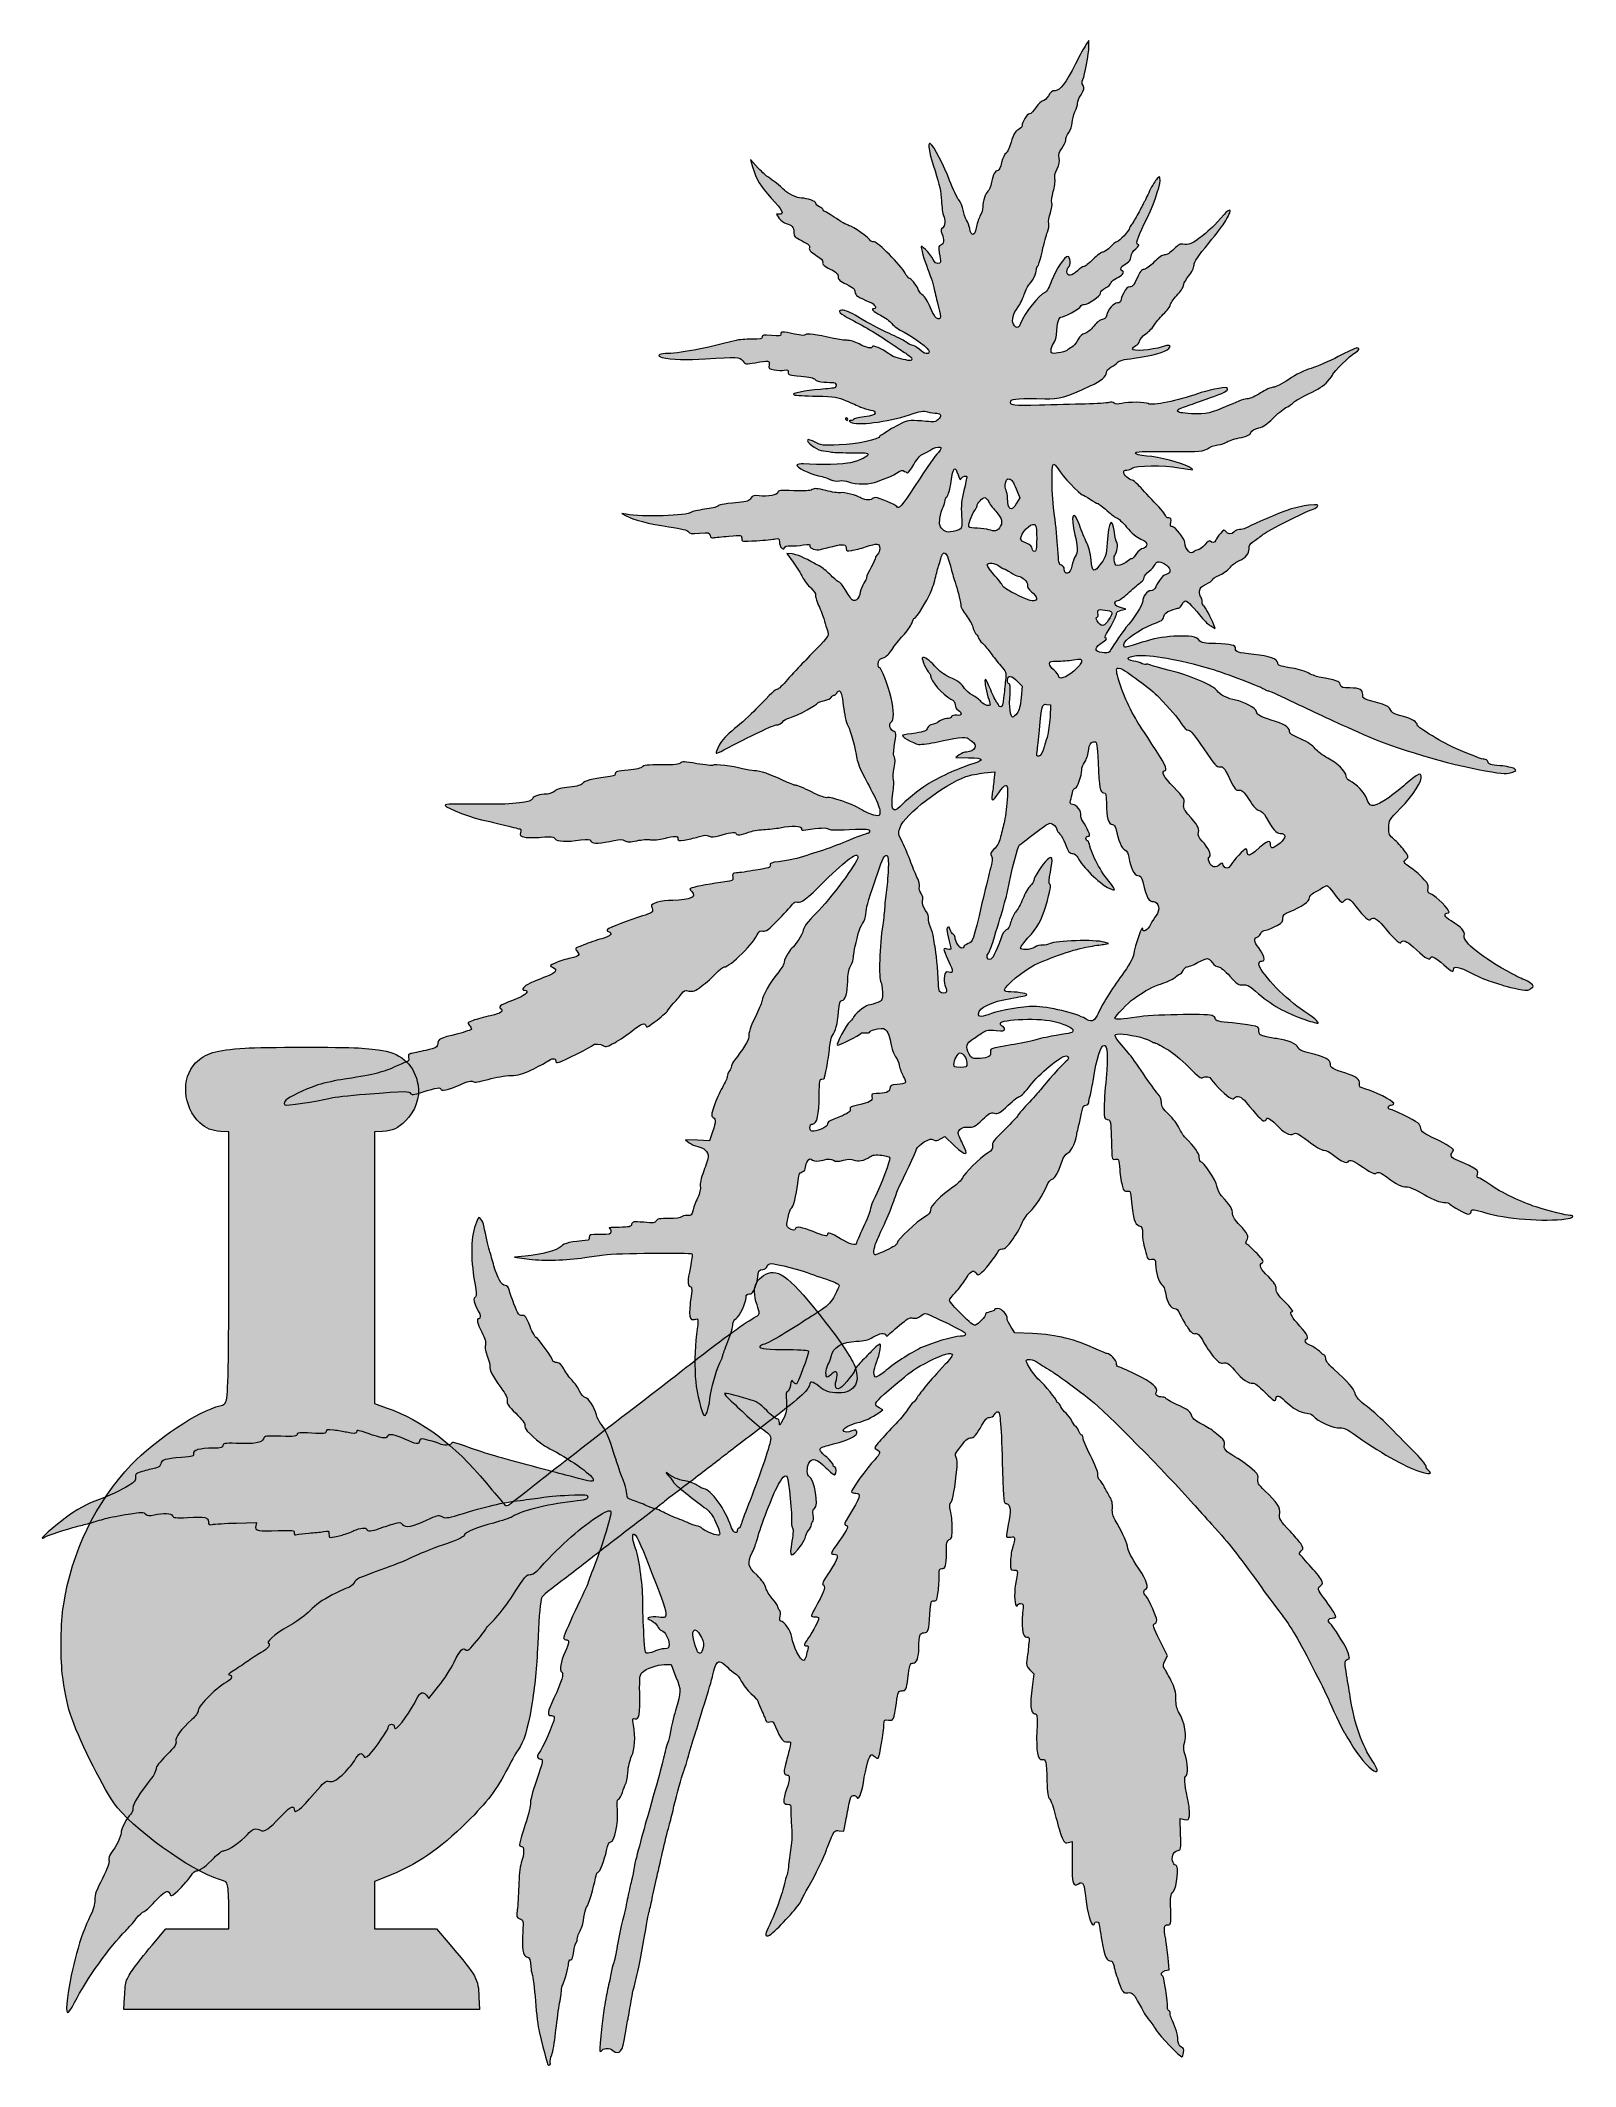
# Model space of a CAD drawing. Extents: x 617 to 1458, y -1523 to -412.
import ezdxf

# ---------------------------------------------------------------- set-up
doc = ezdxf.new("R2010")
doc.units = 0
doc.header["$MEASUREMENT"] = 0
doc.layers.add('katman 1', color=7, linetype='Continuous')

# ---------------------------------------------------------------- blocks, each defined once
blk = doc.blocks.new('block 2')
at = {"layer": 'katman 1', "true_color": 0xffffff}
h = blk.add_hatch(color=7, dxfattribs=at)
h.dxf.hatch_style = 2
edge = h.paths.add_edge_path()
edge.add_spline(control_points=[(729, -964.6), (712.7, -965.6), (707.3, -967.2), (701.9, -972.7), (693.8, -981), (694.9, -996.8), (704.2, -1005.5), (707.7, -1008.7), (710.5, -1009.9), (715.8, -1010.2), (715.8, -1010.2), (720.1, -1010.4), (720.1, -1010.4), (720.1, -1010.4), (720.1, -1076.7), (720.1, -1076.7), (720.1, -1139.8), (719.8, -1154.4), (718.5, -1158.3), (718.1, -1159.7), (717.6, -1160), (715.2, -1160.6), (703.9, -1163.1), (679.4, -1179.4), (666.8, -1192.7), (646.8, -1214.1), (634.2, -1239.9), (629.4, -1270.3), (628, -1278.6), (627.8, -1298), (628.8, -1307.3), (629.9, -1316.3), (631.3, -1323.4), (633.1, -1329.2), (637.5, -1342.5), (649.7, -1367.3), (657.1, -1378.2), (666.4, -1391.7), (699.6, -1415.7), (714.9, -1420.2), (718.8, -1421.3), (718.8, -1421.3), (719.4, -1423.6), (719.8, -1425), (720.1, -1430.2), (720.1, -1436.5), (720.1, -1436.5), (720.1, -1447.2), (720.1, -1447.2), (720.1, -1447.2), (702.9, -1447.2), (702.9, -1447.2), (702.9, -1447.2), (685.6, -1447.2), (685.6, -1447.2), (685.6, -1447.2), (678, -1456.2), (678, -1456.2), (668.7, -1467.3), (665.3, -1472.1), (664.1, -1475.4), (663.5, -1477.1), (663.1, -1480.3), (663, -1484.7), (663, -1484.7), (662.6, -1491.4), (662.6, -1491.4), (662.6, -1491.4), (760.1, -1491.4), (760.1, -1491.4), (760.1, -1491.4), (857.5, -1491.4), (857.5, -1491.4), (857.5, -1491.4), (857.2, -1484.6), (857.2, -1484.6), (856.9, -1474.7), (856, -1473.1), (841.5, -1456), (841.5, -1456), (833.9, -1447.2), (833.9, -1447.2), (833.9, -1447.2), (817, -1447.2), (817, -1447.2), (817, -1447.2), (800, -1447.2), (800, -1447.2), (800, -1447.2), (800, -1434.2), (800, -1434.2), (800, -1434.2), (800, -1421.2), (800, -1421.2), (800, -1421.2), (806, -1418.9), (806, -1418.9), (823, -1412.2), (835.7, -1403.6), (850.6, -1388.8), (861.8, -1377.7), (866.7, -1371.1), (873.2, -1358.8), (875.5, -1354.3), (878, -1350), (878.6, -1349.1), (881.7, -1345), (883.8, -1338.4), (886, -1325.2), (887.9, -1313.8), (888.8, -1304.6), (889.4, -1291), (889.9, -1279.3), (890.6, -1270.2), (891.3, -1266.5), (891.6, -1265), (893.1, -1263.6), (902.8, -1256.4), (908.9, -1251.8), (917.8, -1244.9), (922.5, -1241.1), (927.3, -1237.3), (936.9, -1230), (943.8, -1224.7), (950.8, -1219.5), (957.3, -1214.4), (958.3, -1213.5), (959.3, -1212.6), (965.4, -1207.9), (972, -1203), (978.5, -1198.1), (987.5, -1191.2), (991.9, -1187.7), (996.4, -1184.2), (1007, -1176.1), (1015.3, -1169.8), (1031.9, -1157.4), (1038, -1151.9), (1038.3, -1149.3), (1038.6, -1146.9), (1040.1, -1147.1), (1043.5, -1149.9), (1046.9, -1152.7), (1049.3, -1153.5), (1054.3, -1153.5), (1063.5, -1153.5), (1066.9, -1147), (1062.6, -1137.5), (1060.1, -1132.3), (1053.4, -1122.6), (1043.7, -1110.4), (1026.3, -1088.7), (1020.3, -1084.5), (1013.2, -1089.2), (1011.8, -1090.2), (1010.1, -1091.8), (1009.5, -1092.8), (1007.8, -1095.3), (1007.8, -1100.2), (1009.6, -1105.2), (1011.2, -1109.9), (1011.2, -1110.5), (1009.2, -1111.6), (1003.1, -1114.9), (992.4, -1122.7), (973.8, -1137.2), (967.4, -1142.2), (948.9, -1156.5), (932.5, -1169), (916.2, -1181.6), (896.5, -1196.9), (888.6, -1203.1), (880.8, -1209.3), (873.9, -1214.6), (873.2, -1215), (872.1, -1215.5), (871.8, -1215.4), (870.4, -1213.7), (869.5, -1212.7), (865.4, -1207.9), (861.3, -1203), (843.1, -1181.3), (826.8, -1169), (806.4, -1161.6), (806.4, -1161.6), (800, -1159.3), (800, -1159.3), (800, -1159.3), (800, -1084.9), (800, -1084.9), (800, -1084.9), (800, -1010.4), (800, -1010.4), (800, -1010.4), (804.4, -1010.2), (804.4, -1010.2), (809.9, -1009.9), (812.9, -1008.5), (816.9, -1004.5), (822.4, -999.1), (825, -991.6), (823.8, -984.8), (822.1, -974.4), (815.2, -967.7), (804.4, -965.8), (801.9, -965.4), (795.9, -964.8), (791.1, -964.5), (781, -963.9), (739.4, -963.9), (729, -964.6)], knot_values=[0, 0, 0, 0, 1, 1, 1, 2, 2, 2, 3, 3, 3, 4, 4, 4, 5, 5, 5, 6, 6, 6, 7, 7, 7, 8, 8, 8, 9, 9, 9, 10, 10, 10, 11, 11, 11, 12, 12, 12, 13, 13, 13, 14, 14, 14, 15, 15, 15, 16, 16, 16, 17, 17, 17, 18, 18, 18, 19, 19, 19, 20, 20, 20, 21, 21, 21, 22, 22, 22, 23, 23, 23, 24, 24, 24, 25, 25, 25, 26, 26, 26, 27, 27, 27, 28, 28, 28, 29, 29, 29, 30, 30, 30, 31, 31, 31, 32, 32, 32, 33, 33, 33, 34, 34, 34, 35, 35, 35, 36, 36, 36, 37, 37, 37, 38, 38, 38, 39, 39, 39, 40, 40, 40, 41, 41, 41, 42, 42, 42, 43, 43, 43, 44, 44, 44, 45, 45, 45, 46, 46, 46, 47, 47, 47, 48, 48, 48, 49, 49, 49, 50, 50, 50, 51, 51, 51, 52, 52, 52, 53, 53, 53, 54, 54, 54, 55, 55, 55, 56, 56, 56, 57, 57, 57, 58, 58, 58, 59, 59, 59, 60, 60, 60, 61, 61, 61, 62, 62, 62, 63, 63, 63, 64, 64, 64, 65, 65, 65, 66, 66, 66, 67, 67, 67, 68, 68, 68, 69, 69, 69, 70, 70, 70, 70], degree=3, periodic=1)
at = {"layer": 'katman 1', "lineweight": 0}
blk.add_open_spline([(729, -964.6), (712.7, -965.6), (707.3, -967.2), (701.9, -972.7), (693.8, -981), (694.9, -996.8), (704.2, -1005.5), (707.7, -1008.7), (710.5, -1009.9), (715.8, -1010.2), (715.8, -1010.2), (720.1, -1010.4), (720.1, -1010.4), (720.1, -1010.4), (720.1, -1076.7), (720.1, -1076.7), (720.1, -1139.8), (719.8, -1154.4), (718.5, -1158.3), (718.1, -1159.7), (717.6, -1160), (715.2, -1160.6), (703.9, -1163.1), (679.4, -1179.4), (666.8, -1192.7), (646.8, -1214.1), (634.2, -1239.9), (629.4, -1270.3), (628, -1278.6), (627.8, -1298), (628.8, -1307.3), (629.9, -1316.3), (631.3, -1323.4), (633.1, -1329.2), (637.5, -1342.5), (649.7, -1367.3), (657.1, -1378.2), (666.4, -1391.7), (699.6, -1415.7), (714.9, -1420.2), (718.8, -1421.3), (718.8, -1421.3), (719.4, -1423.6), (719.8, -1425), (720.1, -1430.2), (720.1, -1436.5), (720.1, -1436.5), (720.1, -1447.2), (720.1, -1447.2), (720.1, -1447.2), (702.9, -1447.2), (702.9, -1447.2), (702.9, -1447.2), (685.6, -1447.2), (685.6, -1447.2), (685.6, -1447.2), (678, -1456.2), (678, -1456.2), (668.7, -1467.3), (665.3, -1472.1), (664.1, -1475.4), (663.5, -1477.1), (663.1, -1480.3), (663, -1484.7), (663, -1484.7), (662.6, -1491.4), (662.6, -1491.4), (662.6, -1491.4), (760.1, -1491.4), (760.1, -1491.4), (760.1, -1491.4), (857.5, -1491.4), (857.5, -1491.4), (857.5, -1491.4), (857.2, -1484.6), (857.2, -1484.6), (856.9, -1474.7), (856, -1473.1), (841.5, -1456), (841.5, -1456), (833.9, -1447.2), (833.9, -1447.2), (833.9, -1447.2), (817, -1447.2), (817, -1447.2), (817, -1447.2), (800, -1447.2), (800, -1447.2), (800, -1447.2), (800, -1434.2), (800, -1434.2), (800, -1434.2), (800, -1421.2), (800, -1421.2), (800, -1421.2), (806, -1418.9), (806, -1418.9), (823, -1412.2), (835.7, -1403.6), (850.6, -1388.8), (861.8, -1377.7), (866.7, -1371.1), (873.2, -1358.8), (875.5, -1354.3), (878, -1350), (878.6, -1349.1), (881.7, -1345), (883.8, -1338.4), (886, -1325.2), (887.9, -1313.8), (888.8, -1304.6), (889.4, -1291), (889.9, -1279.3), (890.6, -1270.2), (891.3, -1266.5), (891.6, -1265), (893.1, -1263.6), (902.8, -1256.4), (908.9, -1251.8), (917.8, -1244.9), (922.5, -1241.1), (927.3, -1237.3), (936.9, -1230), (943.8, -1224.7), (950.8, -1219.5), (957.3, -1214.4), (958.3, -1213.5), (959.3, -1212.6), (965.4, -1207.9), (972, -1203), (978.5, -1198.1), (987.5, -1191.2), (991.9, -1187.7), (996.4, -1184.2), (1007, -1176.1), (1015.3, -1169.8), (1031.9, -1157.4), (1038, -1151.9), (1038.3, -1149.3), (1038.6, -1146.9), (1040.1, -1147.1), (1043.5, -1149.9), (1046.9, -1152.7), (1049.3, -1153.5), (1054.3, -1153.5), (1063.5, -1153.5), (1066.9, -1147), (1062.6, -1137.5), (1060.1, -1132.3), (1053.4, -1122.6), (1043.7, -1110.4), (1026.3, -1088.7), (1020.3, -1084.5), (1013.2, -1089.2), (1011.8, -1090.2), (1010.1, -1091.8), (1009.5, -1092.8), (1007.8, -1095.3), (1007.8, -1100.2), (1009.6, -1105.2), (1011.2, -1109.9), (1011.2, -1110.5), (1009.2, -1111.6), (1003.1, -1114.9), (992.4, -1122.7), (973.8, -1137.2), (967.4, -1142.2), (948.9, -1156.5), (932.5, -1169), (916.2, -1181.6), (896.5, -1196.9), (888.6, -1203.1), (880.8, -1209.3), (873.9, -1214.6), (873.2, -1215), (872.1, -1215.5), (871.8, -1215.4), (870.4, -1213.7), (869.5, -1212.7), (865.4, -1207.9), (861.3, -1203), (843.1, -1181.3), (826.8, -1169), (806.4, -1161.6), (806.4, -1161.6), (800, -1159.3), (800, -1159.3), (800, -1159.3), (800, -1084.9), (800, -1084.9), (800, -1084.9), (800, -1010.4), (800, -1010.4), (800, -1010.4), (804.4, -1010.2), (804.4, -1010.2), (809.9, -1009.9), (812.9, -1008.5), (816.9, -1004.5), (822.4, -999.1), (825, -991.6), (823.8, -984.8), (822.1, -974.4), (815.2, -967.7), (804.4, -965.8), (801.9, -965.4), (795.9, -964.8), (791.1, -964.5), (781, -963.9), (739.4, -963.9), (729, -964.6)], degree=3, knots=[0, 0, 0, 0, 1, 1, 1, 2, 2, 2, 3, 3, 3, 4, 4, 4, 5, 5, 5, 6, 6, 6, 7, 7, 7, 8, 8, 8, 9, 9, 9, 10, 10, 10, 11, 11, 11, 12, 12, 12, 13, 13, 13, 14, 14, 14, 15, 15, 15, 16, 16, 16, 17, 17, 17, 18, 18, 18, 19, 19, 19, 20, 20, 20, 21, 21, 21, 22, 22, 22, 23, 23, 23, 24, 24, 24, 25, 25, 25, 26, 26, 26, 27, 27, 27, 28, 28, 28, 29, 29, 29, 30, 30, 30, 31, 31, 31, 32, 32, 32, 33, 33, 33, 34, 34, 34, 35, 35, 35, 36, 36, 36, 37, 37, 37, 38, 38, 38, 39, 39, 39, 40, 40, 40, 41, 41, 41, 42, 42, 42, 43, 43, 43, 44, 44, 44, 45, 45, 45, 46, 46, 46, 47, 47, 47, 48, 48, 48, 49, 49, 49, 50, 50, 50, 51, 51, 51, 52, 52, 52, 53, 53, 53, 54, 54, 54, 55, 55, 55, 56, 56, 56, 57, 57, 57, 58, 58, 58, 59, 59, 59, 60, 60, 60, 61, 61, 61, 62, 62, 62, 63, 63, 63, 64, 64, 64, 65, 65, 65, 66, 66, 66, 67, 67, 67, 68, 68, 68, 69, 69, 69, 70, 70, 70, 70], dxfattribs=at)

msp = doc.modelspace()

# ---------------------------------------------------------------- hatches: boundary and pattern name
at = {"layer": 'katman 1', "true_color": 0x008000}
h = msp.add_hatch(color=96, dxfattribs=at)
h.dxf.hatch_style = 2
edge = h.paths.add_edge_path()
edge.add_spline(control_points=[(895, -1521.6), (894.7, -1521.1), (893.5, -1516.7), (890.2, -1503.5), (889.6, -1501.3), (888.7, -1493.8), (888.2, -1486.8), (887.6, -1479.8), (886.8, -1473.2), (886.4, -1472.2), (886, -1471.2), (885.7, -1469.4), (885.7, -1468.2), (885.7, -1464.6), (884.8, -1462.5), (883.3, -1462.5), (881.4, -1462.5), (880.6, -1457.3), (881.2, -1448.8), (881.6, -1442.6), (881.5, -1442.5), (879.6, -1441.7), (877.6, -1441), (877.6, -1440.8), (878.2, -1436.8), (878.5, -1434.5), (878.9, -1428.7), (879, -1423.9), (879.1, -1418.4), (879.6, -1413.6), (880.4, -1411.1), (882.1, -1406), (882.1, -1402), (880.5, -1402), (878.8, -1402), (879, -1400.9), (882.6, -1390), (884.3, -1384.5), (885.6, -1379.3), (885.4, -1378.4), (885.1, -1377.5), (886.6, -1372.1), (888.5, -1366.5), (892.4, -1355.1), (892.6, -1354.2), (890.9, -1354.2), (889.1, -1354.2), (888.6, -1352.6), (890.1, -1351), (891.7, -1349.2), (898.5, -1333.8), (898.5, -1331.8), (898.5, -1330.8), (897.9, -1330.3), (896.9, -1330.3), (894.4, -1330.3), (894.6, -1328.6), (898.3, -1320.7), (902.7, -1311.3), (903.9, -1307.3), (902.5, -1306.4), (901.1, -1305.6), (901.9, -1301), (904.5, -1295.4), (906.7, -1290.4), (906.9, -1288.9), (905.3, -1288.9), (904.6, -1288.9), (903.9, -1288.5), (903.6, -1288), (903.3, -1287.6), (906.2, -1280.8), (909.9, -1273), (913.7, -1265.1), (916.8, -1258.4), (916.8, -1258.1), (916.8, -1257.8), (918.4, -1253.5), (920.3, -1248.7), (923.7, -1240.4), (929.5, -1221.6), (929.5, -1219.1), (929.5, -1217.4), (927.8, -1217.8), (923.5, -1220.5), (912.7, -1227.3), (903.1, -1235.8), (890.7, -1249.3), (888.4, -1251.9), (886.6, -1253.1), (885.3, -1253.1), (883.2, -1253.1), (883.3, -1252.9), (874.6, -1266.2), (872, -1270.1), (867.9, -1275.4), (865.5, -1277.8), (863, -1280.3), (861, -1282.6), (861, -1282.8), (861, -1283.1), (858.8, -1286), (856.1, -1289.3), (852.3, -1294), (851, -1295.1), (850.2, -1294.4), (848.3, -1292.8), (847, -1294.2), (843.6, -1301), (841.8, -1304.6), (838, -1310.6), (835.1, -1314.3), (835.1, -1314.3), (829.8, -1321), (829.8, -1321), (829.8, -1321), (828.4, -1319.2), (828.4, -1319.2), (826.6, -1316.8), (824.8, -1317.5), (823, -1321.3), (820.4, -1327), (812.9, -1337.5), (811.4, -1337.5), (811.1, -1337.5), (810.8, -1336.9), (810.8, -1336.3), (810.8, -1335.6), (810.1, -1335.1), (809.3, -1335.1), (808.4, -1335.1), (807.7, -1335.6), (807.7, -1336.2), (807.7, -1337.8), (800.4, -1348.5), (797.3, -1351.4), (795, -1353.6), (794.7, -1353.7), (794, -1352.4), (792.7, -1350.1), (791.4, -1350.8), (788.9, -1355.1), (787.6, -1357.3), (784.6, -1360.8), (782.2, -1362.9), (778.5, -1366.1), (777.4, -1366.7), (775.3, -1366.4), (773.1, -1366), (772.4, -1366.6), (767.1, -1372.9), (759.4, -1381.9), (755.9, -1384.7), (755.9, -1381.7), (755.9, -1379.1), (752.9, -1380.8), (748.1, -1386.1), (742.5, -1392.2), (739.4, -1394.3), (737.5, -1393.2), (735.2, -1391.7), (732.9, -1392.4), (730.3, -1395.5), (727.1, -1399.2), (719.6, -1404.4), (717.3, -1404.4), (716.4, -1404.4), (714.1, -1406.1), (712.1, -1408.2), (707.9, -1412.6), (704, -1415.5), (702.2, -1415.5), (701.5, -1415.5), (700.4, -1416.5), (699.6, -1417.7), (698.9, -1418.9), (697.5, -1420.7), (696.6, -1421.7), (689.2, -1429.6), (688.5, -1430), (687.7, -1427.9), (686.8, -1425.5), (684.6, -1426.8), (679.6, -1432.3), (676.8, -1435.3), (674, -1437.8), (673.4, -1437.8), (672.9, -1437.8), (671, -1439.5), (669.4, -1441.6), (667.8, -1443.7), (665.1, -1446.7), (663.6, -1448.2), (654.8, -1456.9), (642.2, -1474.7), (635.6, -1487.5), (631.4, -1495.6), (630.4, -1494.9), (631.7, -1485), (633.7, -1469.1), (638.7, -1451), (644.1, -1440.1), (646, -1436.3), (646.7, -1433.8), (646.7, -1431.3), (646.6, -1428.5), (647.5, -1426), (650.8, -1419.6), (653.7, -1413.9), (654.8, -1411), (654.4, -1409.6), (654.1, -1408.4), (654.5, -1407.1), (655.4, -1405.9), (658.4, -1401.9), (661.1, -1396.5), (661, -1394.7), (660.8, -1392.8), (664.3, -1386.1), (666.3, -1384.4), (667, -1383.9), (667.5, -1382.4), (667.5, -1381.1), (667.5, -1378.8), (671.2, -1372.7), (677.6, -1364.9), (679, -1363.1), (680.2, -1360.7), (680.2, -1359.7), (680.2, -1358.3), (682, -1356), (685.9, -1352), (690.6, -1347.3), (691.5, -1346), (691.1, -1344.4), (690.6, -1342.4), (693.9, -1337.8), (699.9, -1332.4), (702.1, -1330.4), (703.3, -1328.7), (703.3, -1327.5), (703.3, -1324.8), (714.1, -1314.3), (719.9, -1311.3), (722, -1310.2), (722.2, -1308), (720.3, -1308), (719.5, -1308), (720.4, -1307.1), (722.4, -1305.9), (724.4, -1304.7), (727.8, -1302.4), (730, -1300.9), (732.2, -1299.3), (735.7, -1297), (737.8, -1295.8), (741.8, -1293.5), (743.2, -1291.5), (741.7, -1290.5), (740.4, -1289.8), (748.4, -1283.5), (755.1, -1280), (757.9, -1278.6), (762.2, -1275.3), (764.6, -1272.8), (767.7, -1269.6), (771.3, -1267.1), (776.8, -1264.2), (781.1, -1262), (785.1, -1260.2), (785.7, -1260.2), (786.3, -1260.2), (787.6, -1259.1), (788.6, -1257.8), (790.5, -1255.1), (790.4, -1255.2), (802.9, -1250.7), (811.8, -1247.5), (812.8, -1247.1), (824, -1242.1), (827.9, -1240.3), (833.7, -1238.1), (836.7, -1237.1), (844, -1234.7), (849.1, -1232.5), (849.1, -1231.5), (849.1, -1230.1), (856.8, -1226.9), (865.1, -1224.8), (869.6, -1223.6), (874.3, -1222.1), (875.4, -1221.4), (880.6, -1218), (893.5, -1214.8), (908.6, -1213), (915.7, -1212.2), (916.8, -1211.9), (916.8, -1210.6), (916.8, -1209.2), (916.2, -1209.1), (906.2, -1209.6), (900.4, -1209.8), (893.9, -1210.4), (891.7, -1210.8), (889.5, -1211.2), (884.1, -1211.9), (879.7, -1212.4), (869.8, -1213.6), (861.4, -1215.6), (845.9, -1220.4), (839.9, -1222.2), (838.5, -1222.3), (836.4, -1221.1), (835.2, -1220.3), (833.9, -1220.6), (828.8, -1223.1), (821.4, -1226.8), (816.8, -1227.6), (815.3, -1225.6), (814.3, -1224.2), (814, -1224.2), (810, -1225.4), (807.6, -1226.1), (804.2, -1227.2), (802.5, -1227.9), (798.8, -1229.3), (795.7, -1229.5), (795.7, -1228.4), (795.7, -1227.1), (791.9, -1227.4), (788.7, -1229), (787.1, -1229.8), (784.2, -1230.9), (782.2, -1231.4), (774.9, -1233.1), (775, -1233.2), (775, -1231), (775, -1229.1), (774.8, -1229), (772, -1229.5), (770.3, -1229.8), (766.7, -1230.2), (764, -1230.3), (761.3, -1230.5), (758.4, -1230.9), (757.5, -1231.1), (756.3, -1231.5), (755.9, -1231.3), (755.9, -1230.1), (755.9, -1228.7), (755.3, -1228.7), (747.2, -1229), (736.2, -1229.4), (734.2, -1229), (734.9, -1226.4), (734.9, -1226.4), (735.3, -1224.5), (735.3, -1224.5), (735.3, -1224.5), (724.3, -1224.8), (724.3, -1224.8), (718.3, -1225), (712.3, -1225.4), (711.1, -1225.6), (709.2, -1226), (708.9, -1225.8), (708.9, -1224.1), (708.9, -1221.6), (707.3, -1221.3), (697.4, -1221.8), (690.9, -1222.1), (689.8, -1222), (689.3, -1220.9), (688.8, -1219.4), (684.2, -1219.2), (679.1, -1220.4), (676.6, -1220.9), (675.6, -1220.8), (674.6, -1219.9), (673.4, -1218.8), (672.4, -1218.8), (665, -1219.9), (660.5, -1220.6), (654.8, -1221.7), (652.4, -1222.4), (650, -1223.1), (646, -1224.2), (643.6, -1224.9), (641.2, -1225.6), (638.2, -1226.4), (636.8, -1226.7), (631.4, -1228.1), (620.1, -1231.8), (619.4, -1232.4), (618.9, -1232.8), (618.3, -1233.1), (617.9, -1233.1), (616.9, -1233.1), (623.3, -1227.5), (630.4, -1222.1), (636.4, -1217.5), (642.9, -1214), (649, -1211.9), (654.3, -1210.1), (660.9, -1207), (665.3, -1204.2), (668.5, -1202.2), (669.1, -1201.4), (668.9, -1199.7), (668.7, -1197.9), (669.1, -1197.6), (673.5, -1196.4), (676.1, -1195.6), (679.2, -1194.8), (680.4, -1194.6), (681.8, -1194.3), (682.6, -1193.5), (682.8, -1192.4), (683.1, -1190.2), (685.1, -1189.6), (694.1, -1188.9), (700.4, -1188.4), (701.1, -1188.2), (700.7, -1186.9), (700.2, -1184.9), (704.2, -1183.8), (711.5, -1183.8), (716.1, -1183.8), (716.9, -1183.5), (716.9, -1182.4), (716.9, -1181.1), (717.6, -1181), (724.1, -1181.2), (734, -1181.6), (738.3, -1180.9), (739.1, -1178.7), (739.7, -1177.1), (740.1, -1177), (748.6, -1177.3), (756.1, -1177.5), (757.5, -1177.3), (757.5, -1176.3), (757.5, -1175.3), (758.7, -1175.2), (765.5, -1175.6), (772.4, -1176), (773.4, -1175.9), (773.4, -1174.7), (773.4, -1173.7), (774.1, -1173.5), (777.6, -1173.9), (779.9, -1174.2), (783, -1174.7), (784.6, -1175.1), (788.5, -1176.1), (790.2, -1176), (790.2, -1174.6), (790.2, -1173.8), (791.6, -1174), (796.5, -1175.8), (803.3, -1178.3), (806.6, -1178.8), (807, -1177.3), (807.6, -1175.7), (811.1, -1176.3), (816.6, -1178.9), (822.8, -1181.8), (824.1, -1181.9), (824.6, -1179.9), (825, -1178.5), (825.3, -1178.4), (829.7, -1179.5), (832.2, -1180.1), (835, -1181), (835.7, -1181.4), (837.7, -1182.5), (841.7, -1182.3), (842.1, -1181.2), (842.5, -1180.1), (842.9, -1180.3), (858.2, -1185.7), (863.2, -1187.4), (879.8, -1192), (895.3, -1196), (898.1, -1196.8), (903.9, -1198.3), (908, -1199.4), (919.5, -1202.5), (920.2, -1202.6), (919.8, -1200.8), (919.4, -1198.5), (905.6, -1188.8), (896, -1184.1), (892.1, -1182.1), (888.7, -1179.4), (883.7, -1174.4), (882.7, -1173.4), (882.1, -1171.9), (882.3, -1171.2), (882.5, -1170.3), (880.8, -1168.1), (877.4, -1164.7), (873.3, -1160.6), (872.3, -1159.2), (872.7, -1157.8), (873, -1156.5), (872, -1154.5), (869.2, -1150.6), (864.5, -1144.2), (862.8, -1140.8), (863.2, -1139.1), (863.4, -1138.4), (862.8, -1136), (861.9, -1133.7), (860.9, -1131.2), (860.4, -1128.7), (860.7, -1127.3), (861.1, -1125.7), (860.5, -1123.7), (858.7, -1120.2), (856.2, -1115.2), (855.7, -1112.9), (857.1, -1112.9), (858, -1112.9), (858.1, -1110.3), (857.2, -1109.2), (856.8, -1108.8), (855.9, -1107), (855.2, -1105.1), (854.1, -1102.3), (854.1, -1101.7), (855, -1101.2), (856, -1100.6), (856, -1099.5), (854.9, -1093.4), (852.4, -1078.5), (852.7, -1067.2), (855.8, -1059.9), (857.1, -1056.8), (857.2, -1056.8), (858.3, -1058.3), (859, -1059.2), (859.7, -1060.8), (859.9, -1061.9), (861, -1067.5), (862.1, -1072.2), (863, -1075.4), (863.6, -1077.4), (864.7, -1081.2), (865.4, -1083.8), (867.4, -1090.8), (869.5, -1094.4), (871.6, -1094.7), (872.6, -1094.8), (873.5, -1095.6), (873.6, -1096.5), (873.7, -1097.4), (875, -1101.1), (876.4, -1104.7), (878.7, -1110.5), (879.2, -1111.2), (880.9, -1111.1), (882.5, -1110.9), (883, -1111.6), (885.2, -1117.1), (886.5, -1120.4), (888.1, -1123.2), (888.6, -1123.2), (889.5, -1123.2), (897.7, -1134.7), (897.7, -1136), (897.7, -1136.4), (898.7, -1136.8), (899.9, -1136.9), (901.5, -1137.1), (902.5, -1138), (903.7, -1140.4), (904.6, -1142.2), (906.6, -1144.9), (908.1, -1146.4), (909.6, -1147.9), (911.5, -1150.7), (912.3, -1152.5), (913.3, -1154.6), (914.4, -1155.9), (915.5, -1156), (917.3, -1156.3), (920.3, -1161), (921.6, -1165.6), (922, -1167.2), (923.2, -1169.6), (924.3, -1170.8), (926.6, -1173.6), (928.6, -1178.2), (931.4, -1187.3), (933.5, -1194), (934.4, -1196.4), (937.1, -1203.7), (937.7, -1205.2), (938.2, -1207.6), (938.3, -1208.9), (938.3, -1211.1), (938.7, -1211.5), (941.7, -1212.4), (943.5, -1213), (946.9, -1214.3), (949.2, -1215.4), (951.5, -1216.4), (953.8, -1217.2), (954.4, -1217.2), (954.9, -1217.2), (956.5, -1217.8), (957.8, -1218.6), (959.1, -1219.4), (962.9, -1221.1), (966.2, -1222.4), (969.4, -1223.6), (972.5, -1224.9), (972.9, -1225.2), (973.4, -1225.5), (974.9, -1226), (976.3, -1226.3), (977.7, -1226.6), (979.1, -1227.2), (979.4, -1227.7), (980, -1228.6), (986.5, -1231.5), (988.1, -1231.5), (989.8, -1231.5), (989.5, -1230), (986.9, -1224.2), (985.4, -1220.8), (983.6, -1218.3), (981.9, -1217.1), (975.7, -1212.7), (964.1, -1203.4), (963.9, -1202.6), (963.7, -1202.1), (962.5, -1200.4), (961.1, -1198.9), (959.7, -1197.4), (959.3, -1196.7), (960.2, -1197.4), (962.9, -1199.6), (966.4, -1201.1), (970.1, -1201.7), (972.1, -1202), (975.1, -1203.1), (976.7, -1204.1), (978.3, -1205.2), (980.1, -1206.1), (980.6, -1206.1), (984, -1206.1), (992.8, -1218.2), (995.2, -1226.4), (996.1, -1229.5), (998.8, -1231.4), (998.8, -1228.8), (998.8, -1228.1), (999.2, -1227.6), (999.6, -1227.6), (1000, -1227.6), (1000.7, -1226.4), (1001.1, -1225), (1001.5, -1223.5), (1003.6, -1217.9), (1005.8, -1212.4), (1011.6, -1197.6), (1017.1, -1181.1), (1017.1, -1178.7), (1017.1, -1177.1), (1016.3, -1176), (1013.7, -1174.2), (1011.9, -1172.9), (1007.6, -1169.3), (1004.1, -1166.1), (1000.7, -1162.9), (996.5, -1158.9), (994.7, -1157.3), (992.9, -1155.6), (991.6, -1154.1), (991.8, -1153.9), (992.2, -1153.5), (997.5, -1154.7), (1004.8, -1156.9), (1009.6, -1158.3), (1011, -1159.2), (1014.9, -1163.2), (1017.3, -1165.7), (1019.9, -1167.8), (1020.6, -1167.8), (1021.5, -1167.8), (1021.9, -1168.5), (1021.9, -1170), (1021.9, -1171.8), (1022.2, -1171.5), (1024, -1167.9), (1025.8, -1164.2), (1026, -1163), (1025.7, -1158.2), (1025.4, -1154.1), (1025.6, -1152.7), (1026.3, -1152.7), (1026.9, -1152.7), (1027.6, -1151.2), (1027.9, -1149.4), (1028.4, -1146.4), (1028.6, -1146.2), (1029.5, -1147.4), (1030, -1148.1), (1030.8, -1148.7), (1031.2, -1148.7), (1031.8, -1148.7), (1037.9, -1132.5), (1037.9, -1130.7), (1037.8, -1130.1), (1034.3, -1129.8), (1026.9, -1129.8), (1015.9, -1129.9), (1010.4, -1129.2), (1011.1, -1128), (1011.4, -1127.7), (1012.5, -1127.1), (1013.7, -1126.8), (1015.7, -1126.4), (1029.6, -1118.2), (1037, -1113.1), (1038.6, -1112.1), (1042.1, -1109.8), (1044.9, -1108), (1048.9, -1105.3), (1050.3, -1103.8), (1052.2, -1100), (1053.5, -1097.5), (1054.6, -1095.1), (1054.6, -1094.7), (1054.6, -1093.9), (1051.7, -1092.5), (1045.4, -1090.5), (1042.8, -1089.6), (1039.9, -1088.6), (1039, -1088.2), (1035.3, -1086.6), (1019.7, -1082.6), (1017.3, -1082.6), (1016.3, -1082.6), (1015.4, -1083.3), (1015.1, -1084.2), (1014.8, -1085.2), (1013.9, -1085.8), (1012.8, -1085.8), (1010.8, -1085.8), (1010, -1087.1), (1010, -1090), (1010, -1091), (1009.4, -1093.5), (1008.6, -1095.5), (1007.5, -1098.6), (1006.9, -1099.3), (1005.4, -1099.3), (1004, -1099.3), (1003.6, -1099.8), (1003.6, -1101.3), (1003.6, -1104.2), (1000.1, -1111.5), (998.1, -1112.7), (997, -1113.3), (996.4, -1114.5), (996.4, -1115.9), (996.4, -1117.2), (995.2, -1121.4), (993.6, -1125.3), (992.1, -1129.2), (990.9, -1132.6), (990.9, -1133), (990.9, -1133.3), (990.2, -1135.1), (989.3, -1137), (986.7, -1142.8), (984.6, -1150.5), (983.8, -1156.8), (983, -1163), (981.6, -1166.9), (980.5, -1165.7), (979.3, -1164.3), (976.6, -1153.7), (976, -1147.5), (975.3, -1139.6), (975.4, -1129.8), (976.5, -1121.4), (977.6, -1112.4), (977.6, -1112.6), (975.3, -1113.2), (973.7, -1113.6), (973.3, -1113.4), (972.8, -1111.5), (972.5, -1110.3), (972.7, -1106.3), (973.2, -1102.6), (974.1, -1096.7), (974.1, -1095.8), (973, -1095.2), (971.4, -1094.3), (971.4, -1092.7), (973.1, -1084.5), (973.9, -1080.9), (974.2, -1077.7), (973.9, -1077.3), (973.1, -1076.5), (932.3, -1076.9), (925.8, -1077.8), (922.8, -1078.2), (918, -1078.9), (915.2, -1079.3), (904.6, -1080.9), (893.3, -1081.2), (884.8, -1080.2), (884.8, -1080.2), (876.6, -1079.1), (876.6, -1079.1), (876.6, -1079.1), (882.5, -1078.6), (882.5, -1078.6), (891.7, -1077.8), (900.1, -1075.5), (902.2, -1073.2), (903.9, -1071.4), (907.5, -1070.6), (917, -1069.9), (917.3, -1069.9), (917.6, -1069.1), (917.6, -1068.3), (917.6, -1066.8), (918.1, -1066.7), (923.6, -1066.7), (928.9, -1066.7), (929.5, -1066.5), (929.5, -1065.2), (929.5, -1064.3), (929.1, -1063.4), (928.5, -1063.2), (928, -1063), (930.5, -1062.8), (934, -1062.8), (939.8, -1062.7), (940.5, -1062.5), (940.9, -1061.1), (941.3, -1059.6), (941.8, -1059.6), (947.5, -1060), (952.7, -1060.5), (953.7, -1060.4), (954.4, -1059.2), (954.9, -1058.2), (956.4, -1057.9), (961.4, -1057.9), (964.8, -1057.9), (967.9, -1057.6), (968.2, -1057.1), (968.4, -1056.7), (969.8, -1056.3), (971.3, -1056.3), (973.7, -1056.3), (974, -1056), (974.4, -1053.7), (974.7, -1052.3), (975.8, -1049.2), (977, -1046.8), (978.3, -1043.9), (978.8, -1041.8), (978.5, -1040.3), (978.2, -1038.9), (978.8, -1036.1), (980.4, -1031.9), (981.8, -1028.5), (982.9, -1024.9), (982.9, -1023.9), (982.9, -1021.5), (980.4, -1019.1), (977.1, -1018.5), (975.7, -1018.2), (973.6, -1017.3), (972.5, -1016.4), (972.5, -1016.4), (970.5, -1014.8), (970.5, -1014.8), (970.5, -1014.8), (977, -1015.1), (977, -1015.1), (977, -1015.1), (983.5, -1015.4), (983.5, -1015.4), (983.5, -1015.4), (985.2, -1010.4), (985.2, -1010.4), (987.2, -1004.3), (987.2, -1003.8), (985.6, -1002.6), (984.4, -1001.7), (984.4, -1001.2), (986.1, -996.2), (987.1, -993.2), (989.1, -988.7), (990.6, -986.1), (992, -983.6), (993.3, -980.9), (993.3, -980.1), (993.3, -979.3), (993.8, -978), (994.5, -977.1), (995.1, -976.3), (995.6, -975), (995.6, -974.3), (995.7, -973.7), (996.4, -972.2), (997.3, -971.1), (1001.4, -966.1), (1005.3, -959.8), (1005.1, -958.5), (1004.8, -956.4), (1006, -952.8), (1009.3, -946.1), (1011, -942.6), (1012.4, -939.2), (1012.4, -938.5), (1012.4, -936.4), (1017.1, -928.1), (1020.8, -923.6), (1022.7, -921.3), (1024.3, -918.9), (1024.3, -918.2), (1024.3, -916.4), (1027.1, -911.1), (1028.7, -909.8), (1030.7, -908.1), (1034.7, -902.1), (1034.7, -900.6), (1034.7, -898.9), (1037.4, -895.2), (1042, -890.7), (1049.6, -883.1), (1064.9, -862.7), (1064.9, -860.1), (1064.9, -856.5), (1059.1, -860.7), (1046.6, -873.1), (1036.5, -883.2), (1034, -885.1), (1031.8, -884.6), (1030.7, -884.3), (1029.8, -884.6), (1029.4, -885.4), (1029, -886), (1025.6, -889.8), (1021.8, -893.7), (1015.9, -899.8), (1014.6, -900.8), (1012.8, -900.4), (1011.3, -900.1), (1010.6, -900.4), (1010.2, -901.5), (1008.4, -906.7), (994.8, -920.1), (991.6, -920.1), (990.9, -920.1), (988.9, -921.7), (987.1, -923.7), (985.3, -925.6), (981.8, -928.7), (979.4, -930.5), (975.6, -933.3), (974.7, -933.7), (972.3, -933.3), (970.1, -932.8), (969.4, -933.1), (968.4, -934.6), (967.7, -935.6), (965.7, -938.1), (963.9, -940), (962.1, -942), (960.6, -943.8), (960.6, -944.1), (960.6, -944.4), (958, -946.7), (954.8, -949.2), (950.4, -952.7), (949, -953.5), (948.8, -952.5), (948.4, -950.3), (946.3, -951), (941.2, -955.1), (938.5, -957.2), (934.2, -960.1), (931.6, -961.6), (927.8, -963.7), (926.7, -964), (925.5, -963.3), (923.8, -962.2), (920.3, -962), (919.7, -963), (919.2, -963.7), (903.5, -971.6), (901.1, -972.3), (899.7, -972.7), (899.3, -972.5), (899.3, -971.6), (899.3, -969.8), (897.2, -970), (894.5, -971.9), (893.2, -972.8), (889.4, -974.8), (886, -976.5), (881, -978.8), (878.8, -979.5), (874.6, -979.6), (871.7, -979.6), (866.2, -980.6), (862.3, -981.7), (857.1, -983.1), (854.8, -983.5), (853.9, -982.9), (852.9, -982.3), (851.1, -982.7), (846.9, -984.6), (840, -987.6), (836.3, -988.4), (836.3, -987), (836.3, -985.9), (834.2, -986.2), (826.1, -988.7), (821.2, -990.2), (820.2, -990.3), (819.6, -989.4), (818.8, -988), (818.2, -988), (795.1, -989.8), (785.8, -990.5), (777.4, -991.4), (776.4, -991.8), (774.7, -992.6), (754.7, -995.8), (751.8, -995.8), (750.1, -995.8), (749.9, -994.5), (751.3, -993.1), (753, -991.5), (761.6, -987.3), (767.6, -985.2), (770.7, -984.1), (777, -982.6), (781.5, -981.9), (799, -979.3), (803.8, -978.1), (810.9, -974.9), (813.3, -973.8), (816.1, -972.7), (817.1, -972.3), (818.6, -971.9), (818.9, -971.3), (818.6, -969.8), (818.3, -968.3), (818.6, -967.8), (819.9, -967.6), (820.9, -967.4), (824.5, -966.6), (828, -965.8), (833.9, -964.4), (834.4, -964.2), (834.6, -962.1), (834.9, -959.5), (835.3, -959.3), (845.7, -956.7), (849.8, -955.7), (853.1, -954.5), (853.1, -954.1), (853.1, -953.7), (852.5, -952.7), (851.8, -951.9), (850.7, -950.7), (850.8, -950.5), (854, -949.4), (855.9, -948.7), (860.2, -947.6), (863.6, -946.8), (869.7, -945.4), (870.8, -944.5), (868.9, -942.6), (867.9, -941.6), (869, -941), (879, -937.1), (882.8, -935.6), (884.9, -932.9), (882.2, -932.9), (880, -932.9), (881.7, -930.7), (885.2, -929), (887, -928.2), (890.8, -926.6), (893.7, -925.5), (899.3, -923.5), (900.8, -921.5), (897.5, -920.2), (895.8, -919.5), (895.9, -919.4), (899.3, -917.8), (901.2, -916.9), (904.9, -915.8), (907.4, -915.3), (912.2, -914.3), (912.8, -913.6), (910.8, -911.3), (909.6, -910.1), (909.9, -909.8), (914.6, -908), (917.3, -906.9), (921.8, -905.3), (924.5, -904.6), (929.4, -903.2), (930.8, -901.7), (928.2, -900.7), (927.4, -900.4), (927.2, -899.9), (927.6, -899.5), (928.6, -898.6), (939.8, -894.4), (946.9, -892.1), (951.3, -890.8), (952.6, -890), (952.4, -889.1), (952.2, -888.4), (951.9, -887.4), (951.7, -886.7), (951.3, -885.2), (957, -883.7), (963.4, -883.6), (973.4, -883.4), (976.6, -881.9), (973.8, -878.8), (972.5, -877.4), (972.6, -877.3), (973.9, -876.8), (975.8, -876.1), (986.1, -874.2), (991.9, -873.5), (996.3, -873), (996.5, -872.9), (996.3, -870.9), (996.1, -869), (996.3, -868.7), (998.4, -868.6), (999.7, -868.5), (1004.5, -867.8), (1009, -867), (1016, -865.9), (1017.2, -865.5), (1016.9, -864.3), (1016.6, -863.2), (1017.3, -862.9), (1021.4, -862.4), (1024.1, -862.1), (1027.7, -861.5), (1029.5, -861.1), (1039.7, -858.3), (1049, -855.2), (1058.5, -851.3), (1064.4, -848.8), (1069.7, -846.9), (1070.3, -846.9), (1070.8, -846.9), (1071.3, -846.3), (1071.3, -845.6), (1071.3, -844.4), (1070.2, -844.3), (1060.2, -844.8), (1052.2, -845.2), (1049, -845.1), (1048.6, -844.4), (1048, -843.6), (1043.6, -843.8), (1036.4, -845), (1034.4, -845.4), (1033.9, -845.2), (1033.9, -844.2), (1033.9, -842.7), (1028.8, -842.5), (1022.3, -843.8), (1020.1, -844.2), (1016, -844.7), (1013.1, -844.8), (1010.3, -844.9), (1006.6, -845.6), (1004.9, -846.3), (1001.4, -847.8), (998, -848.1), (998, -846.8), (998, -845.9), (993.8, -846.5), (988.7, -848.2), (986.1, -849), (984.9, -849.1), (983.4, -848.4), (981.8, -847.6), (980.6, -847.7), (977.4, -848.8), (975.1, -849.5), (971.7, -850.3), (969.7, -850.6), (966.8, -851), (966.2, -850.8), (966.2, -849.8), (966.2, -848.1), (964.6, -848.1), (958.7, -849.7), (956, -850.4), (952.9, -850.7), (951.3, -850.4), (949.8, -850.1), (946.4, -850.3), (943.8, -850.9), (940, -851.7), (938.6, -851.7), (937.1, -850.9), (935.7, -850.1), (934.4, -850.1), (931.4, -850.8), (923.8, -852.5), (919.7, -852.7), (918.6, -851.2), (917.8, -850), (917, -849.9), (913, -850.5), (905.2, -851.7), (900.1, -851.4), (898.9, -849.9), (898.1, -848.7), (897, -848.6), (891.5, -849), (888, -849.3), (883.9, -849.2), (882.4, -849), (879.9, -848.5), (879.6, -848.2), (880, -846.5), (880.2, -845.4), (880.1, -844.5), (879.9, -844.5), (879.6, -844.5), (876.1, -843.6), (872, -842.6), (867.9, -841.5), (863.2, -840.4), (861.4, -840.1), (855.1, -839), (838.7, -832.9), (838.7, -831.6), (838.7, -830.8), (842.4, -830.7), (860.7, -830.9), (876.4, -831.1), (886.2, -829.9), (886.7, -827.8), (887.1, -826.4), (890.4, -825.4), (894.5, -825.4), (895.7, -825.4), (897.6, -824.6), (898.8, -823.7), (900.3, -822.5), (902.6, -821.9), (906.9, -821.5), (911, -821.1), (913.3, -820.5), (913.9, -819.6), (915.1, -818.1), (919.5, -816.8), (926.5, -816.1), (930.9, -815.7), (931.9, -815.3), (931.9, -814.2), (931.9, -813), (933, -812.7), (938.9, -812.2), (943.4, -811.8), (946.1, -811.2), (946.7, -810.5), (947.3, -809.6), (949.7, -809.3), (957.1, -809.4), (964.3, -809.4), (967, -809.1), (967.7, -808.3), (968.4, -807.4), (969.9, -807.5), (976.7, -808.7), (981.2, -809.5), (985.1, -809.9), (985.5, -809.6), (986.2, -808.8), (996.5, -810), (1001.7, -811.5), (1003.9, -812.1), (1006.8, -812.6), (1008.1, -812.6), (1011.2, -812.6), (1016.9, -814.5), (1024, -817.9), (1027.1, -819.4), (1030.3, -820.6), (1031, -820.6), (1031.7, -820.6), (1035.5, -822.2), (1039.5, -824.2), (1044.1, -826.5), (1047.3, -827.6), (1048.2, -827.3), (1050, -826.8), (1061.5, -830.7), (1065.7, -833.2), (1069.3, -835.4), (1071.9, -836.5), (1074.7, -837.1), (1076.7, -837.5), (1076.9, -837.3), (1076.9, -834.7), (1076.9, -833.1), (1075.7, -829.8), (1074, -826.5), (1072.4, -823.4), (1069.7, -818.4), (1068, -815.2), (1066.3, -812), (1064.7, -807.8), (1064.4, -806), (1063.5, -800.1), (1061, -790.8), (1059.4, -787.8), (1058.5, -786.2), (1057.4, -781.5), (1056.9, -776.9), (1056.2, -771), (1055.6, -768.8), (1054.8, -768.8), (1054.2, -768.8), (1053.5, -769.4), (1053.3, -770), (1053, -770.7), (1052.3, -771.2), (1051.8, -771.2), (1051.2, -771.2), (1050.5, -771.7), (1050.3, -772.4), (1050, -773), (1048.4, -773.8), (1046.7, -774.1), (1044.9, -774.4), (1042.9, -775.2), (1042.2, -776), (1040.7, -777.7), (1028.3, -783.9), (1026.5, -783.9), (1025.9, -783.9), (1024.6, -784.8), (1023.6, -785.9), (1022.6, -786.9), (1021.2, -787.6), (1020.5, -787.4), (1019.3, -787.1), (1005.6, -793.6), (991.4, -801.2), (989.3, -802.3), (987.4, -803.1), (987.2, -802.9), (987, -802.7), (987.8, -800.8), (988.9, -798.6), (990.3, -795.9), (992.9, -793.1), (997.3, -789.5), (1000.8, -786.7), (1006.1, -781.9), (1009, -778.8), (1017.8, -769.7), (1019.6, -768), (1020.7, -768), (1021.2, -768), (1023.8, -765.6), (1026.3, -762.6), (1028.8, -759.7), (1032.9, -755.3), (1035.4, -752.9), (1037.8, -750.4), (1041.9, -746.1), (1044.5, -743.3), (1049, -738.4), (1049.1, -738.1), (1048.2, -735.8), (1047.7, -734.5), (1047, -732.1), (1046.6, -730.6), (1046.3, -729.1), (1045, -725.7), (1043.8, -723), (1042.6, -720.4), (1041.7, -717.5), (1041.7, -716.6), (1041.8, -715.5), (1040.8, -714), (1039.1, -712.4), (1037.5, -711), (1035.5, -708.4), (1034.5, -706.5), (1033.6, -704.6), (1031.3, -700.9), (1029.4, -698.3), (1029.4, -698.3), (1026, -693.5), (1026, -693.5), (1026, -693.5), (1028.8, -693.7), (1028.8, -693.7), (1031.1, -693.9), (1035.8, -695.9), (1041, -698.9), (1041.7, -699.3), (1043.3, -700.2), (1044.6, -700.9), (1045.9, -701.7), (1048.5, -703.8), (1050.2, -705.6), (1052, -707.3), (1054, -709), (1054.7, -709.3), (1055.4, -709.5), (1057.1, -711.8), (1058.5, -714.2), (1059.8, -716.7), (1061.5, -718.9), (1062.2, -719.2), (1063.9, -719.8), (1065.6, -718), (1066.2, -714.8), (1066.5, -713.2), (1067.4, -710.9), (1068.2, -709.8), (1069, -708.6), (1069.7, -707.2), (1069.7, -706.6), (1069.7, -706), (1070.8, -703.5), (1072.1, -701.1), (1073.4, -698.7), (1074.5, -696.3), (1074.5, -695.8), (1074.5, -695.3), (1075, -694.5), (1075.7, -694), (1076.3, -693.4), (1076.9, -691.9), (1076.9, -690.7), (1076.9, -687.9), (1075.6, -687.7), (1069.1, -689.9), (1066.6, -690.7), (1063.2, -691.6), (1061.5, -691.9), (1058.9, -692.4), (1058.5, -692.3), (1058.5, -690.8), (1058.5, -688.4), (1056.8, -688.1), (1051.2, -689.6), (1048.5, -690.3), (1045.4, -691.1), (1044.4, -691.3), (1041.8, -691.9), (1038.6, -690.9), (1038.6, -689.5), (1038.6, -688.4), (1038.1, -688.3), (1034.9, -688.8), (1032.8, -689.2), (1029.7, -689.4), (1028.1, -689.4), (1026, -689.3), (1024.9, -689.6), (1024.6, -690.4), (1023.9, -692.2), (1021.9, -689.8), (1021.9, -687.1), (1021.9, -685.2), (1021.7, -685.1), (1019.7, -685.5), (1018.5, -685.8), (1013.9, -686.2), (1009.4, -686.5), (1001.3, -687), (1001.2, -687), (1001.2, -685.2), (1001.2, -683.4), (1001.1, -683.4), (994.2, -684), (990.4, -684.3), (986.6, -684.7), (985.8, -684.9), (984.8, -685.2), (984.2, -684.8), (983.9, -683.6), (983.5, -682), (983.2, -681.9), (978.1, -682.4), (973.5, -682.9), (972.6, -682.7), (972, -681.6), (971.4, -680.7), (968.6, -679.9), (961.3, -678.9), (950.3, -677.2), (941.5, -675), (937.9, -672.9), (937.9, -672.9), (935.5, -671.6), (935.5, -671.6), (935.5, -671.6), (937.9, -672), (937.9, -672), (946.5, -673.7), (971.3, -672.9), (973.7, -670.9), (974.1, -670.5), (977.4, -669.8), (980.8, -669.3), (984.3, -668.8), (987.6, -668.1), (988.2, -667.6), (989.2, -666.7), (989.7, -666.6), (999.4, -665.6), (1004.1, -665.2), (1005.4, -664.7), (1006.3, -663.2), (1007.3, -661.7), (1008, -661.5), (1010.7, -661.9), (1015.4, -662.5), (1021.1, -661.5), (1021.1, -660), (1021.1, -658.9), (1022.3, -658.8), (1029.7, -659.1), (1035.7, -659.4), (1038.7, -659.2), (1039.8, -658.5), (1041.1, -657.7), (1042.5, -657.8), (1047.4, -659), (1050.7, -659.9), (1054.2, -660.4), (1055.3, -660.2), (1057.2, -659.9), (1064.6, -661.7), (1066.1, -662.9), (1067.6, -664), (1071.9, -664.6), (1072.5, -663.7), (1072.7, -663.3), (1073.7, -662.9), (1074.6, -662.9), (1076.5, -662.9), (1085.9, -666.9), (1086.3, -667.8), (1087.1, -669.7), (1089.1, -667.4), (1096, -656.8), (1103.5, -645.2), (1106.8, -640.5), (1109.1, -638.1), (1112.3, -634.8), (1109.2, -634), (1104.3, -637), (1102.6, -638.1), (1100.5, -639.2), (1099.8, -639.5), (1099, -639.8), (1097.1, -642.1), (1095.5, -644.7), (1094, -647.2), (1092.5, -649.4), (1092.3, -649.4), (1092.1, -649.4), (1091.3, -648.9), (1090.5, -648.5), (1089.4, -647.7), (1088.5, -647.9), (1086, -649.5), (1084.2, -650.6), (1081.9, -651.8), (1080.8, -652.1), (1079.7, -652.4), (1077.4, -653.3), (1075.6, -654.1), (1071.9, -655.8), (1064, -655.8), (1059.7, -654.2), (1058.4, -653.6), (1056.2, -653.4), (1054.8, -653.7), (1053.2, -654), (1051.4, -653.8), (1050, -653.1), (1048.8, -652.4), (1045.8, -651.5), (1043.3, -650.9), (1038.1, -649.8), (1030.9, -646.1), (1031.5, -645), (1031.7, -644.5), (1033.3, -644.3), (1035.1, -644.4), (1043.4, -645), (1057.7, -644.7), (1060.9, -643.8), (1066.4, -642.4), (1070.5, -640.4), (1070.5, -639.2), (1070.5, -638.4), (1068.5, -638.2), (1061.9, -638.3), (1057.2, -638.3), (1052, -638.2), (1050.4, -637.9), (1048.7, -637.6), (1046.2, -637.2), (1044.7, -637), (1041.9, -636.5), (1036.4, -632.2), (1037.4, -631.2), (1037.7, -630.9), (1039.5, -631.5), (1041.4, -632.5), (1044.7, -634.3), (1045.6, -634.4), (1054.7, -634), (1064.3, -633.7), (1076.9, -631), (1076.9, -629.3), (1076.9, -628.9), (1077.2, -628.6), (1077.7, -628.6), (1078.1, -628.6), (1079.2, -628), (1080, -627.3), (1080.9, -626.5), (1082.9, -625.2), (1084.6, -624.4), (1086.2, -623.6), (1088.6, -622.4), (1089.7, -621.8), (1092.1, -620.5), (1095.1, -620.4), (1102.2, -621.1), (1106.4, -621.6), (1107.4, -621.4), (1108.7, -620.3), (1111, -618.2), (1110.7, -616.7), (1108.1, -616.7), (1106.9, -616.7), (1104.7, -616.3), (1103.1, -615.9), (1100.8, -615.2), (1099.2, -615.5), (1093.2, -617.5), (1081, -621.5), (1064.2, -623.6), (1060.9, -621.5), (1059.9, -620.8), (1059.9, -620.7), (1061.1, -620.7), (1061.9, -620.7), (1062.5, -620.4), (1062.5, -620), (1062.5, -619.7), (1065.1, -619), (1068.3, -618.6), (1072.6, -618.1), (1074.1, -617.6), (1074.3, -616.6), (1074.5, -615.7), (1073.8, -615.2), (1071.8, -614.9), (1070.2, -614.6), (1067.8, -613.9), (1066.4, -613.3), (1064.9, -612.6), (1061.4, -611.1), (1058.5, -609.8), (1053.8, -607.7), (1052.5, -607.5), (1042.2, -607.3), (1036.1, -607.2), (1030.5, -606.9), (1029.9, -606.6), (1027.9, -605.9), (1036.1, -604.1), (1044.2, -603.6), (1048.3, -603.3), (1052, -602.9), (1052.3, -602.7), (1053.5, -601.9), (1053, -600), (1051.6, -599.9), (1050.8, -599.8), (1048.4, -599.7), (1046.3, -599.6), (1043.8, -599.5), (1042, -598.9), (1041.4, -598.1), (1040.8, -597.3), (1038.4, -596.7), (1033.6, -596.3), (1027.4, -595.8), (1026.7, -595.6), (1026.7, -594.2), (1026.7, -592.9), (1026.3, -592.7), (1024.5, -593), (1023.3, -593.3), (1020.9, -593.2), (1019.1, -592.9), (1016.2, -592.4), (1016, -592.2), (1016.2, -590.2), (1016.5, -587.7), (1016.1, -587.6), (1008.6, -589), (1003.5, -589.9), (1003.3, -589.9), (1001.8, -588), (1000, -585.7), (998.7, -585.7), (981.3, -586.9), (971.6, -587.6), (962.5, -587.3), (957.6, -586.1), (954.5, -585.3), (955.6, -584), (959.4, -584), (966, -584), (981.9, -581.1), (998.1, -576.8), (999.7, -576.4), (1003.5, -576.1), (1006.7, -576.1), (1011.4, -576.1), (1012.4, -575.9), (1012.4, -574.8), (1012.4, -573.7), (1013.1, -573.6), (1017.5, -574.1), (1021.9, -574.5), (1022.7, -574.4), (1022.7, -573.4), (1022.7, -571.8), (1023.2, -571.8), (1030.2, -573.3), (1034.1, -574.1), (1035.9, -574.2), (1036.3, -573.6), (1036.8, -572.8), (1041.5, -573.4), (1051.8, -575.7), (1054.4, -576.3), (1057.7, -576.7), (1059, -576.7), (1060.4, -576.6), (1063.4, -577.6), (1065.6, -578.7), (1069.7, -580.9), (1072.9, -581.5), (1072.9, -580.1), (1072.9, -579.1), (1078.3, -581.4), (1081.6, -583.9), (1083, -585), (1085.6, -586.2), (1087.1, -586.5), (1088.7, -586.9), (1091, -587.4), (1092.2, -587.7), (1095.3, -588.4), (1095.1, -586.2), (1091.8, -584.2), (1090.4, -583.3), (1087.2, -581.2), (1084.7, -579.5), (1076, -573.6), (1069.3, -569.5), (1061.2, -565.3), (1055, -562.1), (1053.1, -560.2), (1056.1, -560.2), (1058, -560.2), (1061, -561.4), (1064.9, -563.8), (1071.4, -567.8), (1076, -570.2), (1082.2, -573), (1085.8, -574.6), (1089.8, -576.6), (1091.1, -577.6), (1092.4, -578.5), (1093.9, -579.3), (1094.5, -579.3), (1095.1, -579.3), (1096.9, -580.3), (1098.4, -581.6), (1101.4, -584.2), (1103.9, -584.8), (1103.9, -582.9), (1103.9, -581.2), (1096.2, -575.3), (1090.2, -572.3), (1087.5, -571), (1084.4, -568.8), (1083.5, -567.5), (1082.5, -566.2), (1079.7, -564.1), (1077.3, -562.9), (1073.2, -560.8), (1071.7, -559.4), (1073.7, -559.4), (1075.7, -559.4), (1074.2, -556.8), (1071.5, -555.7), (1065.1, -553.2), (1063.3, -552), (1063.3, -550.1), (1063.3, -548.6), (1062.3, -547.8), (1058.7, -546), (1055, -544.2), (1054.1, -543.5), (1054.1, -541.9), (1054.1, -540.3), (1053.3, -539.5), (1049.7, -537.7), (1046.4, -536), (1045.4, -535.1), (1045.6, -534), (1045.8, -532.9), (1044.7, -531.8), (1041.9, -530), (1038.8, -528.1), (1038, -527.2), (1038.3, -526), (1038.7, -524.7), (1037.9, -524), (1034.3, -522.2), (1030.3, -520.2), (1029.8, -519.7), (1029.8, -517.5), (1029.8, -514.6), (1028.8, -513.5), (1025.6, -512.7), (1024.4, -512.4), (1022.7, -511.1), (1021.8, -509.9), (1021.8, -509.9), (1020.2, -507.6), (1020.2, -507.6), (1020.2, -507.6), (1021.8, -507.6), (1021.8, -507.6), (1024.7, -507.6), (1023.6, -505.5), (1017.4, -498.8), (1011.2, -492), (1009.2, -488.7), (1007.2, -481.7), (1007.2, -481.7), (1006, -477.7), (1006, -477.7), (1006, -477.7), (1010.3, -482.3), (1010.3, -482.3), (1012.7, -484.8), (1014.9, -486.9), (1015.1, -486.9), (1015.7, -486.9), (1023.2, -492.9), (1024.6, -494.4), (1026.4, -496.3), (1031.6, -498.8), (1034, -498.8), (1037.2, -498.8), (1041.8, -500.5), (1041.8, -501.6), (1041.8, -502.1), (1042.7, -503), (1043.8, -503.5), (1044.9, -504), (1045.8, -504.7), (1045.8, -505.2), (1045.8, -505.6), (1046.1, -506), (1046.5, -506), (1046.9, -506), (1049.9, -507.8), (1053.2, -510), (1056.5, -512.2), (1059.8, -514), (1060.5, -514), (1061.8, -514), (1071.4, -520.8), (1071.9, -522.1), (1072, -522.4), (1072.9, -522.7), (1073.8, -522.7), (1075.7, -522.7), (1088.6, -535.7), (1090.8, -539.9), (1091.6, -541.4), (1092.6, -542.6), (1092.9, -542.6), (1093.9, -542.6), (1096.9, -546.2), (1098, -548.8), (1098.6, -550.2), (1099.8, -551.7), (1100.6, -552.1), (1101.4, -552.6), (1103.3, -555.6), (1104.7, -558.9), (1106.7, -563.4), (1107.8, -564.9), (1108.9, -564.9), (1110.6, -564.9), (1110.6, -564.6), (1108.3, -555.4), (1107.6, -552.5), (1106.7, -548.7), (1106.3, -547), (1105.9, -545.2), (1105.2, -542.7), (1104.6, -541.4), (1104.1, -540.1), (1103.4, -538.3), (1103.1, -537.4), (1101.3, -532.9), (1099.2, -525.6), (1099.6, -525.2), (1100.2, -524.6), (1106.1, -531.3), (1106.7, -533.3), (1107.2, -534.8), (1110.3, -535.2), (1110.2, -533.7), (1110.2, -533.1), (1109.9, -530.9), (1109.5, -528.8), (1109, -525.4), (1109.1, -524.9), (1110.4, -524.5), (1112.1, -524.1), (1112.3, -521.6), (1111, -518.2), (1110.3, -516.4), (1110.4, -515.8), (1111.4, -515.1), (1112.8, -514), (1113, -510.6), (1111.8, -508.3), (1111.3, -507.4), (1110.9, -503.8), (1110.7, -500.2), (1110.5, -495.1), (1109.7, -491.5), (1107.2, -483.9), (1104.1, -475), (1102.9, -467.9), (1104.6, -468.9), (1106.4, -470), (1112.4, -481.5), (1115.2, -489.1), (1116.9, -493.7), (1119.2, -498.5), (1120.2, -499.7), (1121.2, -501), (1122.3, -503.5), (1122.6, -505.4), (1122.9, -507.2), (1123.7, -509.7), (1124.4, -510.8), (1125.1, -511.9), (1125.9, -514), (1126.2, -515.5), (1126.9, -519.9), (1129.1, -519.7), (1129.7, -515.1), (1130, -513.1), (1131, -510.2), (1131.8, -508.7), (1132.7, -507.2), (1133.4, -505), (1133.4, -503.8), (1133.4, -500.5), (1134.9, -495.8), (1136.2, -495), (1136.8, -494.7), (1137.7, -492.5), (1138.1, -490.1), (1139, -485.6), (1140.1, -483.7), (1141.7, -483.7), (1142.2, -483.7), (1143.1, -481.7), (1143.7, -479.3), (1144.3, -476.8), (1145.4, -474.5), (1146.1, -474.1), (1146.8, -473.7), (1148.1, -471), (1148.9, -468.1), (1150.1, -463.9), (1151, -462.4), (1152.7, -461.4), (1153.9, -460.8), (1154.9, -459.8), (1154.9, -459.2), (1154.9, -457.1), (1157.6, -452.6), (1158.9, -452.6), (1159.7, -452.6), (1161.3, -451), (1162.6, -449), (1163.9, -447), (1165.4, -445.5), (1166.2, -445.5), (1167, -445.5), (1168.4, -444.2), (1169.3, -442.7), (1170.5, -440.6), (1171.5, -439.9), (1173.1, -439.9), (1175.8, -439.8), (1178.9, -435.7), (1184.2, -425.1), (1186.4, -420.8), (1188.9, -416.1), (1189.8, -414.8), (1189.8, -414.8), (1191.5, -412.4), (1191.5, -412.4), (1191.5, -412.4), (1191.5, -415.7), (1191.5, -415.7), (1191.5, -419.7), (1189.3, -431.7), (1188.2, -433.8), (1187.6, -434.9), (1187.6, -435.8), (1188.3, -437.1), (1189.1, -438.6), (1189, -439.4), (1187.2, -442.1), (1186.1, -443.8), (1185.2, -446), (1185.3, -446.8), (1185.3, -447.6), (1184.7, -449.7), (1183.9, -451.4), (1183.1, -453.2), (1182.4, -455.9), (1182.4, -457.5), (1182.3, -459), (1181.5, -461.4), (1180.5, -462.8), (1179.5, -464.1), (1178.8, -466), (1178.8, -467), (1178.8, -468), (1177.8, -470), (1176.7, -471.5), (1175.1, -473.6), (1174.8, -474.7), (1175.2, -476.8), (1175.6, -478.7), (1175.2, -480.4), (1174.1, -482.7), (1172.9, -484.9), (1172.6, -486.8), (1172.9, -488.3), (1173.1, -489.6), (1172.8, -492.7), (1172, -495.2), (1171.3, -497.7), (1170.9, -500.4), (1171.2, -501.3), (1171.5, -502.1), (1171.1, -504.6), (1170.4, -506.8), (1169.6, -509), (1169.3, -511.7), (1169.5, -512.7), (1169.8, -513.7), (1169.5, -515.8), (1168.8, -517.4), (1168.2, -518.9), (1166.9, -523.5), (1166, -527.6), (1165.1, -531.6), (1164.1, -535.3), (1163.6, -535.8), (1163.2, -536.2), (1162.8, -537.2), (1162.8, -538), (1162.8, -539.9), (1160.7, -544.2), (1158.9, -545.9), (1158.1, -546.7), (1156.9, -549.2), (1156.1, -551.5), (1155.3, -553.8), (1153.8, -556.9), (1152.7, -558.4), (1150, -562), (1149, -565.7), (1150.2, -567.9), (1151.5, -570.3), (1153.1, -570.2), (1154.1, -567.5), (1156.3, -561.5), (1164, -551.8), (1167.7, -550.4), (1168.4, -550.1), (1169.9, -547.3), (1171.1, -544.1), (1173.5, -537.7), (1178.1, -530.7), (1180, -530.7), (1181.3, -530.7), (1181.7, -535.8), (1180.3, -536.7), (1179.9, -536.9), (1179.5, -538), (1179.5, -539.1), (1179.5, -541.8), (1182.3, -541.6), (1185.2, -538.6), (1186.6, -537.3), (1188.1, -536.3), (1188.7, -536.3), (1189.3, -536.3), (1191.6, -534.5), (1193.8, -532.3), (1196, -530.1), (1198.5, -528.3), (1199.3, -528.3), (1200.1, -528.3), (1201.9, -527), (1203.3, -525.5), (1204.7, -524), (1206.4, -522.7), (1206.9, -522.7), (1208, -522.7), (1213.8, -516.3), (1213.8, -515.1), (1213.8, -514.7), (1214.3, -513.9), (1214.9, -513.2), (1215.5, -512.5), (1217.1, -509.8), (1218.5, -507.2), (1219.9, -504.6), (1221.4, -501.9), (1221.7, -501.2), (1222.1, -500.6), (1223.5, -497.7), (1224.8, -494.8), (1226.2, -491.9), (1228, -488.9), (1228.9, -488.1), (1230.5, -486.7), (1230.5, -486.7), (1230.5, -489.1), (1230.5, -492.8), (1226.6, -503.5), (1221.9, -512.9), (1217.8, -521.1), (1216.9, -524.3), (1218.8, -524.3), (1219.3, -524.3), (1218.6, -525.3), (1217.2, -526.5), (1215.7, -527.8), (1214.6, -529.5), (1214.6, -530.6), (1214.6, -532.6), (1213.5, -533.9), (1210.8, -535.4), (1208.9, -536.4), (1208.4, -538.3), (1210, -538.8), (1211.4, -539.3), (1209.6, -541.4), (1206.6, -542.6), (1205.3, -543.2), (1204.1, -544.3), (1203.8, -545.1), (1203.5, -546), (1202.1, -547.3), (1200.6, -548), (1198.9, -548.8), (1197.9, -549.9), (1197.9, -550.8), (1197.9, -552.4), (1191.3, -557), (1188.9, -557), (1188.1, -557), (1187.3, -557.5), (1187, -558.1), (1186.5, -559.3), (1177.9, -564.1), (1176.1, -564.1), (1175, -564.1), (1174.2, -567), (1173.7, -573.7), (1173.6, -575.2), (1172.9, -577.4), (1172.2, -578.4), (1171.4, -579.5), (1170.8, -581.2), (1170.8, -582.3), (1170.8, -584), (1171, -584.1), (1174.6, -583.6), (1176.7, -583.3), (1178.8, -582.7), (1179.4, -582.2), (1180, -581.7), (1181.3, -580.9), (1182.2, -580.5), (1183.1, -580), (1184.6, -578.2), (1185.5, -576.5), (1186.6, -574.3), (1187.8, -573.2), (1189.3, -572.9), (1190.5, -572.7), (1192.5, -571.1), (1194.2, -568.9), (1196, -566.7), (1197.6, -565.4), (1198.8, -565.3), (1200, -565.3), (1200.7, -564.7), (1201.1, -563.2), (1202, -559.8), (1205.1, -556.2), (1207.2, -556.2), (1208.3, -556.2), (1209, -555.7), (1209, -554.9), (1209, -554.3), (1209.7, -552.3), (1210.6, -550.6), (1211.8, -548.3), (1212.8, -547.4), (1214, -547.4), (1215.4, -547.4), (1216.3, -546.3), (1217.9, -542.6), (1219.5, -539), (1220.5, -537.8), (1221.7, -537.8), (1222.6, -537.8), (1225, -536.1), (1227.2, -533.9), (1229.8, -531.2), (1231.7, -529.9), (1233, -529.9), (1234.3, -529.9), (1236.1, -528.7), (1238.1, -526.7), (1240.5, -524.3), (1241.6, -523.7), (1243, -524), (1246, -524.8), (1248.3, -523.8), (1253.7, -519.5), (1258.5, -515.6), (1259.8, -514.4), (1265.7, -507.7), (1268.4, -504.6), (1270, -504.6), (1268.3, -507.8), (1267.7, -509), (1266.7, -510.8), (1266.1, -511.9), (1265.6, -512.9), (1261.5, -518.1), (1257.2, -523.5), (1251.4, -530.5), (1249.2, -533.8), (1249.2, -535.5), (1249.1, -536.9), (1247.9, -539.4), (1246.2, -541.5), (1244.6, -543.6), (1243.3, -545.9), (1243.3, -546.8), (1243.3, -547.6), (1241.7, -550), (1239.7, -552.1), (1237.7, -554.2), (1236.1, -556.6), (1236.1, -557.3), (1236.1, -558.1), (1234.4, -560.4), (1232.3, -562.4), (1230.2, -564.5), (1227.9, -567.1), (1227.3, -568.4), (1226.7, -569.6), (1224.7, -571.7), (1222.8, -573.1), (1221, -574.4), (1219.3, -576.2), (1219.2, -577.2), (1219.1, -578.1), (1218.2, -579.2), (1217.2, -579.6), (1216.2, -580.1), (1215.4, -580.9), (1215.4, -581.5), (1215.4, -582.9), (1225.9, -582.1), (1231.6, -580.3), (1235.7, -579), (1236.9, -579.3), (1235.3, -581.2), (1233.8, -583), (1225.6, -585.3), (1216.3, -586.5), (1210.4, -587.2), (1207.9, -587.9), (1207.2, -588.8), (1206.7, -589.6), (1205.1, -590.8), (1203.6, -591.5), (1202.1, -592.3), (1201.1, -593.4), (1201.1, -594.4), (1201.1, -596.6), (1198.3, -598.8), (1192.3, -601.7), (1178.8, -608), (1175.4, -608.9), (1167.3, -608.7), (1154.4, -608.3), (1149.3, -608.6), (1148.7, -610), (1147.8, -612.4), (1150.2, -612.8), (1164.4, -612.3), (1172.1, -612), (1183.4, -611.7), (1189.5, -611.6), (1195.6, -611.5), (1201.5, -611.1), (1202.5, -610.8), (1203.6, -610.4), (1204.8, -610.6), (1205.4, -611.1), (1206.2, -611.7), (1207.4, -611.8), (1209.6, -611.3), (1213.2, -610.4), (1222.5, -610.5), (1224, -611.4), (1226.1, -612.7), (1240.5, -609.8), (1251.1, -606), (1256, -604.2), (1265.7, -602.2), (1267, -602.7), (1268.8, -603.4), (1266.1, -605.4), (1261, -607.1), (1258.5, -607.9), (1253.4, -609.8), (1249.6, -611.1), (1245.9, -612.5), (1242.2, -613.8), (1241.5, -614.1), (1240.7, -614.3), (1240.1, -614.9), (1240.1, -615.5), (1240.1, -616.2), (1242.4, -616.6), (1247.8, -616.9), (1255.8, -617.3), (1258.4, -616.7), (1268.4, -612.3), (1273.9, -609.8), (1277, -608.7), (1278.8, -608.7), (1279.9, -608.7), (1282.9, -607.3), (1285.6, -605.5), (1288.3, -603.8), (1291.3, -602.4), (1292.6, -602.4), (1293.9, -602.4), (1297.2, -600.7), (1301.1, -598.1), (1305.1, -595.4), (1309.5, -593.2), (1313.3, -592.1), (1316.6, -591.1), (1323.3, -588.2), (1328.2, -585.6), (1333.1, -583), (1337.7, -580.9), (1338.4, -580.9), (1340.4, -580.9), (1339.8, -582.3), (1337.3, -583.6), (1334.9, -584.9), (1325.3, -594.2), (1325.3, -595.3), (1325.3, -595.7), (1324, -597.5), (1322.3, -599.3), (1320.3, -601.6), (1317.1, -603.6), (1312.2, -605.9), (1308.2, -607.8), (1304.5, -609.9), (1303.8, -610.6), (1303.2, -611.4), (1301.3, -612.8), (1299.5, -613.6), (1297.8, -614.5), (1294.5, -617.2), (1292.3, -619.5), (1289.3, -622.7), (1287.4, -624), (1284.6, -624.7), (1282.2, -625.3), (1280.8, -626.1), (1280.3, -627.3), (1279.7, -628.6), (1278.2, -629.3), (1273.8, -630.2), (1270.7, -630.9), (1267.6, -631.9), (1266.9, -632.5), (1266.2, -633.1), (1264.1, -633.8), (1262.2, -634), (1260.3, -634.2), (1257.8, -635.2), (1256.5, -636.1), (1254.3, -637.6), (1253.1, -637.7), (1235.6, -637.6), (1220.8, -637.5), (1217, -637.7), (1217, -638.5), (1217, -639.2), (1218.9, -639.7), (1223.3, -640.1), (1230.2, -640.7), (1241.7, -643.7), (1246.3, -646.1), (1249.9, -648), (1249.2, -648.1), (1240.8, -646.5), (1233.1, -645), (1216.8, -645.2), (1215.2, -646.8), (1214.7, -647.3), (1213.4, -647.8), (1212.4, -647.8), (1211.3, -647.8), (1210.6, -648.2), (1210.6, -649), (1210.6, -650.4), (1213.6, -653.3), (1215.2, -653.3), (1215.7, -653.3), (1217.2, -654.5), (1218.5, -655.9), (1219.8, -657.3), (1223.8, -661.6), (1227.3, -665.3), (1230.8, -669), (1233.7, -672.5), (1233.7, -673), (1233.7, -673.6), (1234.4, -674), (1235.3, -674), (1236.6, -674), (1236.8, -674.4), (1236.4, -676.4), (1236, -678.3), (1236.2, -678.8), (1237.2, -678.8), (1238.7, -678.8), (1244.1, -685.6), (1244.1, -687.5), (1244.1, -691.3), (1247.7, -694.8), (1249.2, -692.4), (1249.5, -691.9), (1250.4, -691.6), (1251.2, -691.6), (1252, -691.6), (1253.7, -690.3), (1255, -688.7), (1256.4, -687.1), (1257.7, -686.2), (1258, -686.7), (1258.8, -688), (1260.6, -687.7), (1261.1, -686.2), (1261.4, -685.4), (1262.5, -683.7), (1263.7, -682.5), (1265.5, -680.4), (1265.8, -680.3), (1266.5, -681.5), (1267.4, -683.1), (1269.8, -683.2), (1271.1, -681.6), (1271.7, -680.9), (1273, -680.4), (1274, -680.4), (1275.1, -680.4), (1276.6, -680.1), (1277.3, -679.7), (1281.6, -677.4), (1295.5, -671.4), (1300.6, -669.7), (1303.9, -668.5), (1309, -667.4), (1312.1, -667.1), (1317.2, -666.7), (1317.6, -666.7), (1316.7, -667.9), (1316.1, -668.5), (1314.7, -669.3), (1313.5, -669.6), (1310.5, -670.4), (1289.7, -680.9), (1287, -683), (1285.8, -684), (1283.5, -685.7), (1281.9, -686.8), (1279.7, -688.3), (1279.1, -689.2), (1279.3, -690.9), (1279.5, -693.5), (1277.3, -696.1), (1273.6, -697.6), (1272, -698.3), (1269.8, -700), (1268.6, -701.5), (1267.3, -703), (1264.7, -704.8), (1262.8, -705.5), (1260.8, -706.3), (1259.2, -707.3), (1259.2, -707.9), (1259.2, -708.4), (1257.7, -709.5), (1255.8, -710.3), (1253.1, -711.5), (1252.4, -712.3), (1252.2, -714.2), (1252, -715.4), (1252.3, -716.8), (1252.8, -717.3), (1253.2, -717.8), (1253.6, -719), (1253.6, -719.9), (1253.6, -720.9), (1254, -722), (1254.4, -722.2), (1255.3, -722.7), (1258.7, -729.1), (1260, -732.7), (1260, -732.7), (1260.8, -734.6), (1260.8, -734.6), (1260.8, -734.6), (1258.4, -733.2), (1258.4, -733.2), (1257.1, -732.5), (1255, -730.6), (1253.8, -729.1), (1249.4, -723.5), (1245.4, -719.4), (1244.5, -719.4), (1244, -719.4), (1243.1, -720.3), (1242.6, -721.4), (1242.1, -722.5), (1241.3, -723.4), (1240.7, -723.4), (1240.2, -723.4), (1238.2, -724), (1236.4, -724.7), (1233.9, -725.6), (1233, -726.5), (1232.6, -728.1), (1232.3, -729.8), (1231.3, -730.5), (1226.4, -732.3), (1219.4, -735), (1210.6, -741), (1210.6, -743.3), (1210.6, -744.2), (1211, -744.9), (1211.4, -744.9), (1211.8, -744.9), (1216, -743.7), (1220.8, -742.2), (1227.4, -740.1), (1231.3, -739.3), (1238.1, -738.9), (1247.2, -738.4), (1250.6, -739), (1252.4, -741.5), (1253.1, -742.4), (1255.1, -742.8), (1260.9, -742.9), (1269.8, -743.2), (1271.9, -743.7), (1271.9, -745.7), (1271.9, -747.6), (1273, -747.9), (1282, -748.8), (1290.5, -749.7), (1295, -751.3), (1295, -753.5), (1295, -754.8), (1296, -755.2), (1301.5, -756.1), (1305, -756.6), (1309.4, -757.9), (1311.3, -758.8), (1313.1, -759.8), (1316, -760.9), (1317.7, -761.2), (1327.4, -763), (1328.6, -763.4), (1329.3, -765.3), (1330, -767), (1330.5, -767.2), (1334.6, -767.2), (1340.1, -767.2), (1341.6, -768), (1341.6, -770.9), (1341.6, -773.1), (1341.1, -772.9), (1352.4, -776.1), (1354.9, -776.9), (1356.2, -777.8), (1356.9, -779.2), (1357.7, -780.9), (1359, -781.6), (1363.3, -782.7), (1368.8, -784.2), (1371.5, -785.8), (1371.5, -787.6), (1371.5, -788.7), (1386.5, -797.9), (1392.6, -800.4), (1403.8, -805.1), (1406.8, -806.2), (1408.2, -806.2), (1409.2, -806.2), (1410, -806.9), (1410.3, -807.8), (1410.6, -809), (1411.7, -809.4), (1416.9, -809.8), (1420.4, -810.1), (1423.8, -810.9), (1424.6, -811.4), (1425.9, -812.4), (1425.9, -812.6), (1423.8, -813.3), (1420.7, -814.5), (1419.3, -814.4), (1408.8, -812.6), (1388.7, -809.1), (1359.2, -800.3), (1342.1, -792.7), (1324.6, -784.9), (1316.8, -781.3), (1304.4, -775.3), (1297, -771.7), (1290.6, -768.8), (1290, -768.8), (1289.4, -768.8), (1288.6, -768.5), (1288.2, -768.1), (1287.3, -767.1), (1265.2, -758.8), (1258.4, -756.7), (1240.3, -751.4), (1225.6, -748.8), (1217.6, -749.5), (1212.2, -750), (1211.3, -751.7), (1216, -752.5), (1217.6, -752.8), (1219.8, -753.4), (1220.8, -753.9), (1221.7, -754.3), (1222.8, -754.5), (1223.1, -754.2), (1223.3, -754), (1224.2, -754.1), (1225, -754.5), (1225.8, -754.9), (1231.2, -756.5), (1237.2, -758), (1248.5, -760.9), (1260, -766), (1261.8, -768.8), (1262.9, -770.7), (1267.9, -773.2), (1271.9, -773.9), (1276.5, -774.7), (1282.9, -778.2), (1283.4, -780.2), (1283.8, -782), (1285.5, -782.9), (1291.4, -784.8), (1298.4, -787), (1301.4, -788.7), (1301.4, -790.6), (1301.4, -792.2), (1302.4, -792.9), (1307.5, -795.1), (1311.5, -796.9), (1314.2, -798.7), (1315.6, -800.5), (1316.8, -802), (1319.8, -804.2), (1322.4, -805.6), (1327.7, -808.3), (1332.5, -813), (1332.5, -815.5), (1332.5, -816.5), (1333.3, -817.5), (1334.5, -818.1), (1338.1, -819.7), (1342.7, -824.6), (1343.8, -828), (1344.6, -830.3), (1345.4, -831.4), (1346.6, -831.6), (1349.3, -832), (1355.5, -828.2), (1364.1, -820.8), (1366.6, -818.6), (1369.7, -816.2), (1370.9, -815.4), (1372.9, -814.1), (1373.1, -814.1), (1373.6, -815.4), (1374.5, -817.8), (1369.2, -826.2), (1362.4, -833.1), (1356.1, -839.5), (1356, -839.7), (1355.9, -843.7), (1355.8, -847.5), (1356, -847.9), (1358.8, -850.2), (1360.4, -851.5), (1362.9, -854.2), (1364.4, -856.2), (1366.7, -859.5), (1366.8, -859.9), (1365.6, -860.8), (1363.6, -862.3), (1364, -863.2), (1367.7, -865.6), (1369.6, -866.8), (1372.6, -869.3), (1374.4, -871.3), (1377.2, -874.2), (1377.7, -875.1), (1377.4, -877), (1377, -879), (1377.2, -879.4), (1379.4, -880.3), (1381.7, -881.2), (1389, -888.7), (1389, -890), (1389, -890.4), (1388.5, -890.7), (1387.8, -890.7), (1385.5, -890.7), (1386.7, -892.9), (1390, -894.9), (1395.6, -898.1), (1397.9, -900.7), (1397.3, -902.9), (1396.4, -906.5), (1406.7, -914.7), (1423.6, -923.9), (1427.1, -925.8), (1430.3, -927.3), (1430.8, -927.3), (1431.2, -927.3), (1432.5, -928.1), (1433.6, -929), (1435.5, -930.6), (1435.5, -930.7), (1434, -931.8), (1433.2, -932.4), (1432.1, -932.9), (1431.7, -932.9), (1429.9, -932.9), (1419.5, -930.7), (1418.6, -930.2), (1418.1, -929.9), (1415.6, -929.1), (1413.1, -928.4), (1410.6, -927.8), (1405.4, -925.6), (1401.6, -923.7), (1393.9, -919.7), (1391.6, -919.3), (1391.3, -921.7), (1391, -923.1), (1390.3, -922.7), (1386.1, -918.9), (1381.2, -914.6), (1379.1, -913.6), (1378.5, -915.5), (1378.1, -916.7), (1374.6, -914.2), (1369.3, -909.1), (1365.9, -905.8), (1363.2, -904.9), (1362.5, -906.8), (1362.1, -907.8), (1357.7, -903.5), (1352.9, -897.6), (1349.9, -893.9), (1347, -892.3), (1346, -893.9), (1345.1, -895.3), (1342.5, -893), (1337.9, -886.9), (1334.7, -882.6), (1332.9, -881.8), (1331.4, -883.9), (1330.2, -885.4), (1329.5, -884.8), (1325.8, -879.7), (1324.1, -877.4), (1322.4, -875.5), (1322, -875.5), (1321.5, -875.5), (1320.2, -876.2), (1319, -877), (1317.9, -877.7), (1315.9, -878.9), (1314.7, -879.5), (1313.4, -880.1), (1312.5, -881.2), (1312.5, -882.2), (1312.5, -884.1), (1308, -887.3), (1301.8, -889.7), (1298.3, -891.1), (1297.8, -891.6), (1297.8, -893.6), (1297.8, -895.5), (1297.2, -896.1), (1293.4, -898), (1291, -899.2), (1288.4, -900.1), (1287.6, -900.2), (1286.8, -900.2), (1285.9, -900.9), (1285.7, -901.7), (1285.5, -902.6), (1284.6, -903.4), (1283.8, -903.7), (1281.7, -904.2), (1281.9, -906.3), (1284.6, -909.7), (1285.8, -911.3), (1287.1, -913.5), (1287.4, -914.8), (1287.8, -916.6), (1287.6, -916.9), (1286.3, -916.9), (1285.3, -916.9), (1284.7, -917.5), (1284.7, -918.4), (1284.7, -922.2), (1298, -936.5), (1307.3, -942.8), (1314.9, -948), (1317.7, -950.3), (1317.1, -950.9), (1316.9, -951.1), (1313.9, -950.3), (1310.4, -949.1), (1298.8, -945.1), (1291.7, -941.1), (1282.8, -933.4), (1279.1, -930.1), (1277.9, -929.6), (1275.9, -929.9), (1273.7, -930.2), (1272.9, -929.7), (1268.8, -925.2), (1266.1, -922.2), (1263.5, -920.1), (1262.6, -920.1), (1261.7, -920.1), (1260.1, -919.1), (1259.1, -917.7), (1258, -916.4), (1256.9, -915.4), (1256.5, -915.4), (1256.1, -915.4), (1253.7, -916.4), (1251.1, -917.7), (1248.5, -919.1), (1245.9, -920.1), (1245.2, -920.1), (1244.6, -920.1), (1243.6, -921), (1243.1, -922.1), (1242.6, -923.2), (1241.8, -924.1), (1241.3, -924.1), (1240.7, -924.1), (1239.7, -924.8), (1238.9, -925.7), (1238.1, -926.5), (1234.7, -928.2), (1231.3, -929.3), (1225.9, -931.1), (1223.4, -932.4), (1215.7, -937.7), (1213.5, -939.2), (1205.8, -947.3), (1205.8, -948.2), (1205.8, -949.1), (1210.3, -948.9), (1217.8, -947.6), (1225, -946.3), (1255.7, -945.6), (1259, -946.7), (1260, -947), (1260.8, -947.8), (1260.8, -948.4), (1260.8, -949.7), (1262.7, -950.1), (1270.3, -950.8), (1273.6, -951.1), (1278.2, -951.7), (1280.5, -952.1), (1284.4, -952.8), (1284.7, -953.1), (1284.7, -955.1), (1284.7, -957.1), (1285.1, -957.5), (1288.1, -958.2), (1289.9, -958.7), (1293.1, -959.2), (1295.1, -959.5), (1300.4, -960.1), (1305.4, -962.3), (1306.2, -964.3), (1306.7, -965.6), (1308.1, -966.3), (1312.7, -967.4), (1320.9, -969.4), (1324.2, -971.1), (1323.9, -973.3), (1323.6, -975.2), (1325.5, -976.3), (1332.3, -978.3), (1337.9, -980), (1340.3, -981.8), (1339.9, -984.1), (1339.5, -985.9), (1339.8, -986.1), (1343.3, -987), (1347.7, -988), (1358.1, -993.4), (1358.6, -994.8), (1358.7, -995.4), (1358.2, -995.8), (1357.2, -995.8), (1356.3, -995.8), (1355.6, -996.3), (1355.6, -997), (1355.6, -997.6), (1356.1, -998.2), (1356.8, -998.2), (1358.1, -998.2), (1369.3, -1003.7), (1371.9, -1005.6), (1372.7, -1006.2), (1373.4, -1007.6), (1373.5, -1008.5), (1373.5, -1010.2), (1375.3, -1011.6), (1381.4, -1014.2), (1384, -1015.3), (1391.4, -1019.8), (1391.4, -1020.2), (1391.4, -1020.4), (1391, -1021.2), (1390.4, -1022.1), (1389.3, -1023.9), (1390.6, -1025.2), (1395.3, -1026.8), (1396.9, -1027.4), (1399.7, -1028.7), (1401.6, -1029.8), (1404.5, -1031.4), (1404.9, -1032), (1404.5, -1033.7), (1404.1, -1034.9), (1404.3, -1035.6), (1404.9, -1035.6), (1405.5, -1035.6), (1408.3, -1037.3), (1411.2, -1039.3), (1417.3, -1043.6), (1428.7, -1049.1), (1436.6, -1051.6), (1444.1, -1053.9), (1453.5, -1056.3), (1455.2, -1056.3), (1458.2, -1056.3), (1456.6, -1057.7), (1453, -1058.2), (1441.6, -1059.8), (1419, -1058), (1408.9, -1054.8), (1402.7, -1052.8), (1401, -1052.7), (1401, -1054.3), (1401, -1055), (1400.3, -1055.5), (1399.6, -1055.5), (1398, -1055.5), (1390.2, -1051.2), (1389.4, -1050), (1389.1, -1049.5), (1387.6, -1049.1), (1386, -1049.1), (1383.8, -1049.1), (1380.8, -1047.9), (1375.2, -1044.7), (1371, -1042.3), (1366.7, -1040.4), (1365.7, -1040.5), (1363.1, -1040.7), (1360.1, -1039.3), (1355.1, -1035.5), (1351.4, -1032.7), (1350.4, -1032.3), (1349.2, -1033), (1348.1, -1033.7), (1346.8, -1033.2), (1342.1, -1030), (1336.3, -1026), (1334.6, -1025.4), (1333.7, -1026.8), (1333, -1028), (1329.5, -1026.4), (1325.6, -1023.2), (1323.7, -1021.7), (1321.3, -1020.5), (1320.3, -1020.5), (1319.1, -1020.5), (1315.7, -1018.5), (1311.8, -1015.6), (1306, -1011.2), (1305, -1010.7), (1303.7, -1011.6), (1301.7, -1012.8), (1298.7, -1011.1), (1293.9, -1006.2), (1290.9, -1003.1), (1288.7, -1002.1), (1288.7, -1003.8), (1288.7, -1004.2), (1288.2, -1004.5), (1287.6, -1004.5), (1286.5, -1004.5), (1282.9, -1000.8), (1277.7, -994.3), (1275, -991), (1273, -990.2), (1271.3, -991.9), (1270.7, -992.6), (1269.9, -992.5), (1268.2, -991.4), (1265.7, -989.7), (1258.4, -982.3), (1258.4, -981.4), (1258.4, -980.2), (1255.1, -979.7), (1254, -980.7), (1253, -981.5), (1251.7, -980.5), (1246.2, -974.9), (1242, -970.6), (1237.6, -967), (1233.8, -964.9), (1230.6, -963), (1227.7, -961.5), (1227.2, -961.5), (1226.8, -961.5), (1225.7, -961), (1224.7, -960.4), (1222.6, -959), (1212.6, -956.8), (1208.6, -956.8), (1204.4, -956.8), (1204.6, -957.3), (1213.3, -967.3), (1214.5, -968.7), (1218.2, -973.8), (1221.4, -978.7), (1224.6, -983.5), (1228.2, -988.4), (1229.3, -989.6), (1230.6, -991), (1231.3, -992.6), (1231.3, -994.4), (1231.3, -996.5), (1232.1, -997.8), (1235.4, -1001), (1237.6, -1003.2), (1240.2, -1006.5), (1241, -1008.4), (1241.9, -1010.3), (1243.4, -1012.6), (1244.3, -1013.6), (1249.5, -1018.7), (1252, -1022.3), (1252, -1024.5), (1252, -1025.8), (1252.4, -1026.8), (1252.8, -1026.8), (1254.4, -1026.8), (1261.1, -1036.9), (1261.7, -1040.3), (1262.1, -1042.2), (1263.2, -1044.6), (1264.2, -1045.6), (1269, -1050.6), (1270.3, -1052.8), (1270.3, -1055.7), (1270.3, -1056.8), (1271.8, -1059.1), (1274.2, -1061.5), (1278.7, -1066.2), (1279.4, -1067.8), (1278.1, -1069.9), (1277.3, -1071.2), (1277.3, -1071.6), (1278.3, -1072.2), (1279, -1072.6), (1281.4, -1074.8), (1283.7, -1077.2), (1286.9, -1080.5), (1287.5, -1081.5), (1286.6, -1082), (1284.5, -1083.2), (1285.5, -1085.6), (1289.9, -1089.8), (1293.3, -1093.2), (1294.2, -1094.6), (1294.2, -1096.5), (1294.2, -1098.5), (1295.2, -1100), (1299.2, -1103.9), (1301.9, -1106.7), (1303.7, -1108.9), (1303.1, -1108.9), (1301.3, -1108.9), (1302.3, -1111.4), (1305.6, -1115.1), (1310.2, -1120.1), (1312.3, -1123.4), (1311.1, -1123.8), (1309.2, -1124.5), (1310.2, -1126.4), (1312.9, -1127.5), (1314.5, -1128.2), (1316.7, -1129.6), (1317.9, -1130.7), (1319.1, -1131.9), (1320.4, -1132.8), (1320.7, -1132.8), (1321, -1132.8), (1321.3, -1133.6), (1321.3, -1134.7), (1321.3, -1135.9), (1322.7, -1137.8), (1325.5, -1140.3), (1333.8, -1147.7), (1336.5, -1150.7), (1337.4, -1153.7), (1338.1, -1155.9), (1339.6, -1157.7), (1344, -1161), (1347.1, -1163.4), (1352.3, -1168.1), (1355.6, -1171.4), (1358.9, -1174.7), (1364.8, -1180.8), (1368.9, -1184.9), (1373, -1188.9), (1376.3, -1192.9), (1376.3, -1193.7), (1376.3, -1194.5), (1376.9, -1195.6), (1377.7, -1196.1), (1380.2, -1198), (1378, -1198.3), (1372.9, -1196.6), (1364.5, -1193.9), (1350.3, -1185.8), (1336.3, -1175.8), (1333.2, -1173.6), (1331.1, -1172.6), (1329.5, -1172.7), (1325.4, -1173), (1317, -1169.3), (1314.2, -1165.9), (1313.6, -1165.2), (1312.1, -1164.6), (1310.9, -1164.6), (1308.1, -1164.6), (1302.5, -1161.5), (1299, -1157.9), (1295.8, -1154.6), (1294.6, -1154.4), (1293.9, -1156.9), (1293.4, -1158.5), (1293, -1158.2), (1288.1, -1153.2), (1284.5, -1149.6), (1282.3, -1147.9), (1281.4, -1148.1), (1279.3, -1148.7), (1275.8, -1146.2), (1271.4, -1141.1), (1268.1, -1137.3), (1267.2, -1136.7), (1265.4, -1137.1), (1263.6, -1137.4), (1262.7, -1136.9), (1260.5, -1134.4), (1258.9, -1132.7), (1256.3, -1128.9), (1254.6, -1126), (1252.1, -1121.6), (1251.3, -1120.8), (1249.8, -1121), (1248.4, -1121.3), (1247.5, -1120.5), (1245.3, -1117.2), (1243.8, -1114.9), (1242, -1111.7), (1241.3, -1110.1), (1240.5, -1108.2), (1239.6, -1107.3), (1238.5, -1107.3), (1236.3, -1107.3), (1234.3, -1104), (1233.6, -1099.2), (1233.2, -1096.6), (1232.4, -1094.7), (1231.4, -1094.1), (1229.7, -1092.9), (1228.1, -1087.4), (1228.1, -1083), (1228.1, -1080.3), (1227.9, -1080.1), (1225.9, -1080.3), (1224, -1080.6), (1223.7, -1080.2), (1223.1, -1077.8), (1222.7, -1076.3), (1222.1, -1073.9), (1221.7, -1072.6), (1221.3, -1071.2), (1220.9, -1068.4), (1220.9, -1066.4), (1220.9, -1063.1), (1220.7, -1062.5), (1219, -1061.9), (1216.7, -1061), (1215.7, -1058), (1214.9, -1048.9), (1214.4, -1042.9), (1214.3, -1042.6), (1212.5, -1043), (1211, -1043.2), (1210.6, -1042.8), (1209.9, -1040.4), (1209.4, -1038.7), (1208.7, -1034.6), (1208.4, -1031.2), (1207.9, -1025.3), (1207.9, -1025.1), (1206.1, -1025.5), (1204.3, -1025.8), (1204.2, -1025.6), (1204, -1021), (1203.9, -1018.3), (1203.8, -1014.8), (1203.8, -1013.3), (1203.7, -1011.8), (1203.6, -1009), (1203.5, -1007.2), (1203.4, -1004.4), (1203.1, -1003.8), (1201.6, -1003.6), (1200, -1003.4), (1199.8, -1002.9), (1199.8, -998.2), (1199.8, -995.3), (1200.3, -987.6), (1201, -981), (1202.1, -968.8), (1201.7, -963.1), (1199.9, -963.1), (1197.9, -963.1), (1196, -969.4), (1193.8, -982.6), (1193.3, -985.7), (1192.6, -989.3), (1192.2, -990.7), (1191.8, -992), (1191.4, -993.7), (1191.4, -994.4), (1191.4, -995.2), (1190.8, -995.8), (1189.9, -995.8), (1188.7, -995.8), (1188.2, -996.5), (1187.8, -998.8), (1187.5, -1000.4), (1186.8, -1003.5), (1186.3, -1005.7), (1185.7, -1007.9), (1185, -1011.1), (1184.7, -1012.9), (1184, -1017.1), (1181.5, -1021.8), (1179.7, -1022.2), (1178.8, -1022.5), (1177.7, -1024.2), (1176.8, -1026.5), (1174.3, -1033.6), (1173.2, -1035.6), (1171.4, -1036.3), (1170.5, -1036.6), (1169.1, -1038.3), (1168.4, -1040), (1166.2, -1045.3), (1162.5, -1051), (1159.1, -1054.3), (1157.3, -1056.1), (1155.4, -1058.8), (1154.9, -1060.4), (1154.4, -1062), (1152.2, -1065.9), (1150, -1069), (1146.9, -1073.4), (1145.6, -1074.6), (1144, -1074.6), (1143, -1074.6), (1142.1, -1075), (1142.1, -1075.4), (1142.1, -1076.4), (1135.7, -1084.8), (1132.9, -1087.4), (1130.8, -1089.3), (1130.8, -1089.3), (1129.6, -1087.8), (1128.1, -1085.7), (1126.4, -1086.8), (1123.8, -1091.4), (1122.7, -1093.3), (1120.3, -1096.5), (1118.4, -1098.4), (1116.5, -1100.3), (1115, -1102.3), (1115.1, -1102.9), (1115.3, -1103.5), (1118.2, -1106.9), (1121.7, -1110.4), (1126.1, -1115), (1128.4, -1116.7), (1129.3, -1116.4), (1130.9, -1115.9), (1134.9, -1111.7), (1134.9, -1110.4), (1134.9, -1110), (1136, -1109.4), (1137.3, -1109.1), (1138.6, -1108.9), (1139.7, -1108.4), (1139.7, -1108), (1139.7, -1107.6), (1140.6, -1107.3), (1141.6, -1107.3), (1143.8, -1107.3), (1146.8, -1110.6), (1146.8, -1113), (1146.8, -1113.8), (1147.8, -1115.9), (1148.9, -1117.5), (1148.9, -1117.5), (1150.9, -1120.6), (1150.9, -1120.6), (1150.9, -1120.6), (1160.6, -1121), (1160.6, -1121), (1174.5, -1121.7), (1183.1, -1123.8), (1196.8, -1130.1), (1199.2, -1131.1), (1201.3, -1132), (1201.5, -1132), (1203.1, -1132), (1206.6, -1135.5), (1206.6, -1137.2), (1206.6, -1138.3), (1207, -1139.1), (1207.4, -1139.1), (1207.9, -1139.1), (1212.1, -1141), (1216.8, -1143.2), (1226.3, -1147.8), (1229.9, -1150.8), (1228.5, -1153), (1227.5, -1154.6), (1229, -1155.8), (1231.9, -1155.8), (1232.9, -1155.9), (1233.7, -1156.2), (1233.7, -1156.5), (1233.7, -1156.9), (1236.3, -1158.3), (1239.6, -1159.8), (1245.7, -1162.5), (1247.6, -1164), (1248.1, -1166.6), (1248.3, -1167.5), (1250.4, -1169.1), (1253.5, -1170.7), (1256.3, -1172.2), (1259.2, -1173.9), (1259.9, -1174.6), (1260.6, -1175.2), (1262.3, -1176.7), (1263.7, -1177.8), (1265.8, -1179.5), (1266.2, -1180.3), (1265.8, -1181.8), (1265.2, -1184.3), (1266.3, -1185.5), (1271.6, -1188.6), (1276, -1191.1), (1278.3, -1192.8), (1282.4, -1196.6), (1284.2, -1198.3), (1284.6, -1199.2), (1284.2, -1200.8), (1283.7, -1202.6), (1284.3, -1203.5), (1288, -1207.1), (1294.7, -1213.5), (1296.7, -1216.5), (1296.1, -1219.4), (1295.5, -1222.2), (1296.3, -1223.6), (1302, -1229.5), (1304.1, -1231.7), (1306.6, -1234.6), (1307.6, -1236), (1309.1, -1238.3), (1309.2, -1238.7), (1308.1, -1239.8), (1307.5, -1240.4), (1306.9, -1241.2), (1306.9, -1241.5), (1306.9, -1241.8), (1309.4, -1244.6), (1312.3, -1247.8), (1315.3, -1251), (1318.2, -1254.6), (1318.9, -1255.8), (1319.9, -1257.7), (1319.9, -1258.1), (1318.7, -1259), (1316.7, -1260.4), (1316.9, -1261.5), (1320.1, -1265.6), (1323.9, -1270.6), (1326.8, -1275.2), (1326.8, -1276.2), (1326.8, -1276.6), (1325.9, -1276.9), (1324.9, -1276.9), (1322.9, -1276.9), (1322.1, -1278.7), (1323.6, -1279.7), (1324.3, -1280.1), (1327.2, -1284.3), (1331.1, -1290.7), (1332.9, -1293.6), (1334.9, -1299.2), (1334.2, -1299.2), (1333.9, -1299.2), (1333.1, -1299.5), (1332.6, -1299.9), (1331.7, -1300.4), (1331.8, -1301.9), (1332.8, -1308), (1333.5, -1312.2), (1334.4, -1318.1), (1334.9, -1321.1), (1337, -1334.4), (1341.6, -1347.5), (1346.8, -1355), (1350, -1359.6), (1350.4, -1362.1), (1347.7, -1360.6), (1344.6, -1358.9), (1339, -1352.2), (1335.1, -1345.5), (1333.6, -1343.1), (1332.1, -1340.5), (1331.7, -1339.8), (1330.3, -1337.6), (1323.9, -1324.3), (1323.3, -1322.4), (1322.4, -1319.6), (1309.4, -1294.3), (1304.6, -1286.1), (1302.2, -1282.1), (1299, -1277.3), (1297.4, -1275.3), (1295.8, -1273.4), (1290.6, -1266.4), (1285.9, -1259.8), (1271.2, -1239.5), (1269.9, -1237.9), (1258.8, -1225.5), (1255.6, -1222), (1251.1, -1217), (1248.8, -1214.4), (1233.9, -1197.5), (1200.4, -1163.6), (1192.6, -1157.5), (1181.5, -1148.8), (1176.7, -1145.3), (1171.9, -1142.2), (1168.8, -1140.3), (1165.1, -1138), (1163.7, -1137), (1160.8, -1135), (1157.2, -1134.5), (1157.2, -1136.1), (1157.2, -1137.4), (1162.5, -1145.2), (1164.6, -1146.8), (1167.2, -1149), (1173.9, -1157.1), (1173.9, -1158.1), (1173.9, -1158.6), (1174.2, -1159), (1174.6, -1159), (1175, -1159), (1175.7, -1160), (1176.2, -1161.1), (1176.8, -1162.3), (1178, -1163.9), (1179, -1164.7), (1180.1, -1165.5), (1181.5, -1167.4), (1182.2, -1169), (1183, -1170.5), (1183.9, -1171.8), (1184.2, -1171.8), (1184.6, -1171.8), (1185.3, -1172.9), (1185.9, -1174.2), (1186.4, -1175.5), (1187.2, -1176.6), (1187.6, -1176.6), (1187.9, -1176.6), (1188.3, -1177.2), (1188.3, -1178.1), (1188.3, -1178.9), (1190.1, -1183.3), (1192.4, -1187.8), (1194.8, -1192.6), (1196.5, -1196.9), (1196.4, -1198.1), (1196.3, -1199.3), (1196.8, -1200.7), (1197.5, -1201.3), (1198.1, -1201.9), (1199.2, -1203.4), (1199.9, -1204.8), (1200.5, -1206.1), (1201.9, -1208.6), (1202.9, -1210.2), (1204.2, -1212.4), (1204.6, -1214.1), (1204.4, -1216.8), (1204.2, -1219.4), (1204.6, -1221.1), (1206, -1223.3), (1208.7, -1227.8), (1212, -1234.8), (1212.6, -1237.5), (1213.3, -1240.9), (1214.4, -1243), (1219.1, -1250.1), (1223.1, -1256), (1224.6, -1261), (1222.5, -1261), (1221.5, -1261), (1221.4, -1263.9), (1222.4, -1264.3), (1223.2, -1264.6), (1227.8, -1274.1), (1228.5, -1277), (1228.9, -1278.6), (1228.7, -1279.4), (1227.6, -1279.9), (1226.4, -1280.6), (1226.6, -1281.5), (1230.4, -1289.1), (1230.4, -1289.1), (1234.6, -1297.6), (1234.6, -1297.6), (1234.6, -1297.6), (1233.2, -1300.4), (1233.2, -1300.4), (1232.3, -1302.3), (1232.1, -1303.5), (1232.7, -1304.2), (1233.1, -1304.7), (1234.8, -1307.7), (1236.4, -1310.9), (1238.7, -1315.4), (1239.2, -1317.4), (1239.2, -1321.1), (1239.2, -1324.2), (1239.7, -1326.5), (1240.7, -1328.2), (1244.2, -1333.9), (1245.5, -1342.1), (1243.6, -1346.5), (1243.3, -1347.3), (1243.5, -1349.6), (1244.3, -1351.9), (1245.8, -1356.4), (1246, -1362.6), (1244.8, -1363.3), (1243.6, -1364), (1243.8, -1367.2), (1245.6, -1375.5), (1246.5, -1379.5), (1246.9, -1384), (1246.7, -1385.3), (1246.2, -1387.5), (1246, -1387.6), (1243.9, -1387.2), (1243.9, -1387.2), (1241.6, -1386.7), (1241.6, -1386.7), (1241.6, -1386.7), (1241.8, -1395.3), (1241.8, -1395.3), (1242, -1403.5), (1241.9, -1404), (1240.4, -1404.2), (1239.5, -1404.3), (1238.4, -1405.1), (1237.8, -1405.9), (1236.6, -1407.9), (1237.4, -1412.3), (1239.1, -1412.3), (1241, -1412.3), (1239.9, -1424.6), (1237.7, -1426.9), (1236.3, -1428.5), (1236.1, -1429.5), (1236.4, -1436.8), (1236.6, -1444.9), (1236.6, -1445), (1234.7, -1445), (1232.6, -1445), (1232.4, -1446.3), (1233.6, -1452.6), (1234, -1454.8), (1234.6, -1459.4), (1234.9, -1463), (1234.9, -1463), (1235.5, -1469.6), (1235.5, -1469.6), (1235.5, -1469.6), (1233.4, -1470.1), (1233.4, -1470.1), (1231.3, -1470.6), (1230.6, -1472.3), (1232, -1473.2), (1232.7, -1473.6), (1234.9, -1487.5), (1234.6, -1490.2), (1234.5, -1491.1), (1234.8, -1491.9), (1235.2, -1491.9), (1235.7, -1491.9), (1236.1, -1492.7), (1236.1, -1493.6), (1236.1, -1494.4), (1236.4, -1495.8), (1236.8, -1496.5), (1238.2, -1498.9), (1240.2, -1505), (1240.2, -1506.7), (1240.2, -1509.9), (1240.9, -1511.7), (1242.3, -1512.1), (1243.4, -1512.4), (1243.7, -1513), (1243.4, -1514.9), (1243.2, -1516.3), (1242.8, -1517.4), (1242.5, -1517.4), (1241.6, -1517.4), (1230.1, -1505.4), (1228.4, -1502.7), (1226.7, -1500), (1226.5, -1499.7), (1223.9, -1496.3), (1222.8, -1495), (1221.8, -1493.4), (1221.5, -1492.7), (1221.2, -1492.1), (1219.7, -1489.4), (1218.2, -1486.8), (1215.7, -1482.3), (1215.3, -1482), (1212.8, -1482.2), (1210.2, -1482.4), (1210.1, -1482.3), (1208, -1476.6), (1206.8, -1473.4), (1205.6, -1469.5), (1205.3, -1467.9), (1205, -1466.2), (1204.4, -1464.9), (1203.9, -1464.9), (1201.2, -1464.9), (1200.2, -1462.7), (1198.6, -1453.7), (1197.7, -1448.7), (1197, -1444.3), (1197, -1444), (1197, -1443.6), (1196.5, -1443.4), (1195.8, -1443.4), (1195.2, -1443.4), (1194.6, -1443.7), (1194.6, -1444.2), (1194.6, -1444.6), (1194.3, -1445), (1193.9, -1445), (1192.5, -1445), (1190.5, -1438), (1189.8, -1430.7), (1189, -1422.3), (1188.3, -1421), (1185.8, -1422.5), (1182.8, -1424.4), (1182.3, -1422.7), (1182.3, -1410.6), (1182.3, -1410.6), (1182.3, -1399.4), (1182.3, -1399.4), (1182.3, -1399.4), (1180.1, -1399.9), (1180.1, -1399.9), (1178.2, -1400.3), (1177.9, -1400), (1176.4, -1396), (1175.5, -1393.6), (1174, -1388.5), (1173.1, -1384.7), (1172.1, -1380.8), (1170.8, -1377), (1170.1, -1376.2), (1169.1, -1375.1), (1168.7, -1372.7), (1168.5, -1366.2), (1168.2, -1355.3), (1167.9, -1353.9), (1165.9, -1354.4), (1163.5, -1355), (1162.5, -1349.9), (1163, -1338.9), (1163.3, -1329.9), (1163.3, -1329.6), (1161.7, -1329.3), (1159.5, -1329), (1159.1, -1324.5), (1160.4, -1314.7), (1160.4, -1314.7), (1161.4, -1307.4), (1161.4, -1307.4), (1161.4, -1307.4), (1159.2, -1305.2), (1159.2, -1305.2), (1157.3, -1303.3), (1157.1, -1302.7), (1157.5, -1299.8), (1157.8, -1297.9), (1158.3, -1294.4), (1158.5, -1291.8), (1159, -1287.6), (1158.9, -1287.3), (1157.4, -1287.3), (1156, -1287.3), (1155.7, -1286.6), (1155.2, -1283.3), (1154.9, -1281.2), (1154.9, -1277), (1155.2, -1274.2), (1155.8, -1269.2), (1155.7, -1268.9), (1154.1, -1268.9), (1153.2, -1268.9), (1152.4, -1269.4), (1152.4, -1269.9), (1152.4, -1270.5), (1152.2, -1270.6), (1151.6, -1270.1), (1150.6, -1269), (1150.5, -1261.6), (1151.6, -1256.3), (1152.7, -1250.6), (1152.7, -1250.6), (1150.4, -1250.6), (1148.6, -1250.6), (1148.4, -1250.4), (1148.5, -1246.5), (1148.5, -1244.2), (1149, -1240.5), (1149.6, -1238.4), (1151.3, -1232.8), (1151.2, -1232.1), (1148.8, -1232.5), (1147.7, -1232.7), (1146.6, -1232.6), (1146.4, -1232.3), (1146.2, -1231.9), (1146.6, -1229), (1147.3, -1225.7), (1148.9, -1217.9), (1148.6, -1214.5), (1146.4, -1214.2), (1144.7, -1213.9), (1144.7, -1213.5), (1144.2, -1196.2), (1143.5, -1170.9), (1142.9, -1163.8), (1141.6, -1163.8), (1141, -1163.8), (1140.2, -1164.5), (1139.7, -1165.4), (1139.2, -1166.3), (1138, -1167), (1137, -1167), (1135.6, -1167), (1134.6, -1168), (1132.9, -1171.1), (1129.9, -1176.6), (1128.5, -1178.2), (1126.5, -1178.2), (1125.5, -1178.2), (1124.1, -1179.1), (1123.3, -1180.2), (1122.4, -1181.4), (1120.9, -1183.4), (1119.9, -1184.7), (1118.3, -1186.6), (1118.1, -1187.3), (1118.8, -1188.9), (1119.3, -1189.9), (1119.5, -1192.3), (1119.3, -1194.2), (1118.1, -1205.9), (1117, -1212.2), (1116, -1213.3), (1115.2, -1214.3), (1115.1, -1215.3), (1115.7, -1218.1), (1116.2, -1220), (1116.6, -1224.1), (1116.6, -1227.3), (1116.6, -1232.3), (1116.4, -1233.2), (1115, -1233.9), (1113.6, -1234.6), (1113.4, -1235.6), (1113.4, -1241), (1113.4, -1248.4), (1113, -1249.8), (1110.9, -1249.8), (1109.6, -1249.8), (1109.4, -1250.4), (1109.5, -1252.8), (1109.5, -1254.5), (1109.3, -1258.4), (1109, -1261.6), (1108.4, -1266.8), (1108.2, -1267.4), (1106.6, -1267.4), (1105, -1267.4), (1104.9, -1267.8), (1104.4, -1274.8), (1103.8, -1283.7), (1103.4, -1284.9), (1101.1, -1284.9), (1098.9, -1284.9), (1098.3, -1286.6), (1098.3, -1293), (1098.3, -1298.7), (1097.2, -1301.6), (1095.2, -1301.6), (1093.5, -1301.6), (1093.2, -1302.6), (1092.3, -1310), (1091.5, -1316.1), (1091.2, -1316.7), (1089.1, -1316.7), (1087.1, -1316.7), (1086.9, -1317.2), (1086, -1323.5), (1084.7, -1332.7), (1084.5, -1333.1), (1081.7, -1332.8), (1079.3, -1332.6), (1079.2, -1332.7), (1079.2, -1335.2), (1079.1, -1339), (1076.8, -1352.8), (1076.1, -1353.6), (1075.7, -1353.9), (1075, -1353.7), (1074.4, -1353), (1073.8, -1352.3), (1072.9, -1351.8), (1072.4, -1351.8), (1071.2, -1351.8), (1069.2, -1358.7), (1067.9, -1367.1), (1067, -1373.1), (1065.2, -1377.2), (1064.3, -1375.1), (1064.1, -1374.5), (1063.2, -1374.1), (1062.4, -1374.1), (1061.3, -1374.1), (1060.8, -1375), (1060.2, -1378.3), (1059.7, -1380.6), (1058.9, -1384.9), (1058.3, -1388), (1058.3, -1388), (1057.2, -1393.6), (1057.2, -1393.6), (1057.2, -1393.6), (1054.7, -1393.4), (1054.7, -1393.4), (1052.4, -1393.2), (1052, -1393.5), (1050.4, -1397), (1049.5, -1399.1), (1048.3, -1402.2), (1047.7, -1403.9), (1046.7, -1407.3), (1041.5, -1417.8), (1037.6, -1424.6), (1036.4, -1426.8), (1034.6, -1430.2), (1033.6, -1432.2), (1032, -1435.3), (1022.2, -1446), (1017.3, -1450.1), (1014.9, -1452), (1013.7, -1451.1), (1015, -1448.3), (1019.3, -1439.4), (1023.8, -1427.4), (1024.7, -1422.3), (1025, -1420.5), (1025.5, -1418.7), (1025.8, -1418.3), (1026.1, -1417.8), (1026.6, -1415.5), (1026.8, -1413.1), (1027.1, -1410.7), (1027.7, -1406), (1028.2, -1402.7), (1028.7, -1399.3), (1028.9, -1394.6), (1028.6, -1391.6), (1028.3, -1388.7), (1028.1, -1384.7), (1028.2, -1382.6), (1028.3, -1379.1), (1028.1, -1378.9), (1026.2, -1378.9), (1023.7, -1378.9), (1023.6, -1377), (1025.8, -1370.7), (1027.7, -1365.2), (1027.8, -1362.9), (1026.2, -1362.9), (1024.1, -1362.9), (1024, -1361), (1025.7, -1355.2), (1026.5, -1352.2), (1027.5, -1348.6), (1027.8, -1347.1), (1028.3, -1344.6), (1028.2, -1344.5), (1026.2, -1344.7), (1023.8, -1345), (1022.6, -1343.4), (1019.8, -1336.5), (1018.7, -1333.7), (1018.3, -1333.4), (1016.7, -1333.8), (1015.2, -1334.2), (1014.6, -1333.9), (1014.2, -1332.5), (1013.9, -1331.5), (1012.8, -1328.8), (1011.7, -1326.5), (1010.7, -1324.3), (1009.9, -1322.2), (1009.9, -1322), (1009.9, -1321.7), (1008.3, -1320.1), (1006.3, -1318.3), (1004.4, -1316.5), (1002, -1313.4), (1001, -1311.4), (1000.1, -1309.5), (998.6, -1307.6), (997.6, -1307.2), (996.7, -1306.8), (994.7, -1305.2), (993.2, -1303.7), (991.7, -1302.1), (989.9, -1300.8), (989.1, -1300.8), (987.6, -1300.8), (986.3, -1303.2), (985.6, -1307.2), (985.4, -1308.7), (983.5, -1315.2), (981.5, -1321.5), (979.6, -1327.9), (977.1, -1335.7), (976.1, -1339), (975.1, -1342.3), (973.2, -1348.4), (972, -1352.6), (970.9, -1356.7), (969.5, -1360.9), (969.2, -1361.7), (968.3, -1363.6), (965.6, -1373.4), (964.1, -1380), (963.5, -1382.7), (962.4, -1387), (961.7, -1389.6), (961, -1392.2), (959.5, -1398.3), (958.3, -1403.1), (957.2, -1408), (955.6, -1414.8), (954.8, -1418.3), (953.9, -1421.8), (952.7, -1427.3), (952.1, -1430.6), (951.5, -1433.9), (950.7, -1437.1), (950.5, -1437.8), (950.2, -1438.4), (949, -1445.4), (947.6, -1453.3), (946.3, -1461.2), (944.4, -1470.7), (943.4, -1474.4), (942.4, -1478.1), (941.1, -1483.7), (940.6, -1486.8), (940.1, -1489.8), (939.3, -1494.3), (938.9, -1496.7), (938.4, -1499.1), (937.7, -1503), (937.4, -1505.2), (936, -1514.5), (934.3, -1516.7), (930.6, -1513.9), (928.7, -1512.4), (926.1, -1512.3), (924.8, -1513.6), (922.8, -1515.7), (922.8, -1515.2), (925.5, -1493.3), (925.9, -1489.7), (926.8, -1484.4), (927.5, -1481.6), (928.1, -1478.7), (929.1, -1474.4), (929.5, -1472), (930, -1469.6), (930.6, -1466.9), (931, -1466.1), (931.4, -1465.2), (932.3, -1460.9), (933, -1456.5), (933.7, -1452.1), (935, -1445.9), (935.9, -1442.7), (936.8, -1439.5), (937.9, -1434.3), (938.5, -1431.2), (939.1, -1428), (940.2, -1423.3), (940.8, -1420.7), (941.5, -1418), (942, -1415.3), (942, -1414.7), (942, -1413.5), (946.2, -1397.4), (949.7, -1385.2), (955.6, -1364.6), (958.8, -1352.6), (959.3, -1349.8), (959.6, -1348), (960.2, -1345.9), (960.7, -1345.1), (961.1, -1344.3), (961.7, -1341.6), (962.1, -1339.1), (962.5, -1336.7), (963.8, -1331.4), (964.9, -1327.5), (968.1, -1316.6), (968.1, -1316.7), (965.2, -1309.2), (965.2, -1309.2), (962.5, -1302.4), (962.5, -1302.4), (962.5, -1302.4), (958.8, -1302.4), (958.8, -1302.4), (954.8, -1302.4), (948.9, -1304.5), (946.6, -1306.8), (945.4, -1308), (945.2, -1309.6), (945.3, -1317.9), (945.5, -1329.8), (945, -1332.6), (942.8, -1332.1), (941.3, -1331.7), (941.3, -1331.9), (941.9, -1335.5), (943.1, -1342.3), (942.7, -1348.7), (940.9, -1352.6), (939.9, -1354.6), (939, -1358.6), (938.8, -1361.5), (938.6, -1364.5), (938, -1367.4), (937.6, -1367.9), (937.2, -1368.5), (936.4, -1370.5), (935.8, -1372.4), (935.2, -1374.3), (934.2, -1376), (933.7, -1376.2), (932.9, -1376.5), (932.7, -1378), (933.1, -1382.2), (933.8, -1389.1), (931.5, -1399.6), (929.4, -1399.6), (928.4, -1399.6), (927.8, -1400.8), (927.1, -1404.3), (926.1, -1409.5), (923.4, -1416.3), (922.3, -1416.3), (921.9, -1416.3), (921.4, -1417.6), (921.1, -1419.3), (920.1, -1424.6), (917.2, -1434.2), (916.2, -1435.4), (915.7, -1436.1), (915, -1438.6), (914.7, -1440.9), (914.4, -1443.3), (913.8, -1445.9), (913.4, -1446.7), (913, -1447.5), (912.3, -1448.9), (911.9, -1449.7), (911.5, -1450.6), (911.1, -1452), (911.1, -1452.9), (911.1, -1453.7), (910.8, -1454.6), (910.4, -1454.9), (910, -1455.1), (909.5, -1457.3), (909.2, -1459.7), (908.8, -1462.7), (908.3, -1464.1), (907.5, -1464.1), (906.8, -1464.1), (906.3, -1464.9), (906.3, -1466.1), (906.3, -1468.3), (904.3, -1475.5), (903.1, -1477.8), (902.7, -1478.6), (902.4, -1480), (902.4, -1481), (902.4, -1482), (901.8, -1485.7), (901.2, -1489.2), (900.6, -1492.7), (899.7, -1499.5), (899.2, -1504.4), (898.7, -1509.3), (897.8, -1514.7), (897.1, -1516.3), (896.4, -1517.9), (896.1, -1519.7), (896.3, -1520.3), (896.7, -1521.5), (895.5, -1522.6), (894.9, -1521.6), (894.9, -1521.6), (895, -1521.6), (895, -1521.6)], knot_values=[0, 0, 0, 0, 1, 1, 1, 2, 2, 2, 3, 3, 3, 4, 4, 4, 5, 5, 5, 6, 6, 6, 7, 7, 7, 8, 8, 8, 9, 9, 9, 10, 10, 10, 11, 11, 11, 12, 12, 12, 13, 13, 13, 14, 14, 14, 15, 15, 15, 16, 16, 16, 17, 17, 17, 18, 18, 18, 19, 19, 19, 20, 20, 20, 21, 21, 21, 22, 22, 22, 23, 23, 23, 24, 24, 24, 25, 25, 25, 26, 26, 26, 27, 27, 27, 28, 28, 28, 29, 29, 29, 30, 30, 30, 31, 31, 31, 32, 32, 32, 33, 33, 33, 34, 34, 34, 35, 35, 35, 36, 36, 36, 37, 37, 37, 38, 38, 38, 39, 39, 39, 40, 40, 40, 41, 41, 41, 42, 42, 42, 43, 43, 43, 44, 44, 44, 45, 45, 45, 46, 46, 46, 47, 47, 47, 48, 48, 48, 49, 49, 49, 50, 50, 50, 51, 51, 51, 52, 52, 52, 53, 53, 53, 54, 54, 54, 55, 55, 55, 56, 56, 56, 57, 57, 57, 58, 58, 58, 59, 59, 59, 60, 60, 60, 61, 61, 61, 62, 62, 62, 63, 63, 63, 64, 64, 64, 65, 65, 65, 66, 66, 66, 67, 67, 67, 68, 68, 68, 69, 69, 69, 70, 70, 70, 71, 71, 71, 72, 72, 72, 73, 73, 73, 74, 74, 74, 75, 75, 75, 76, 76, 76, 77, 77, 77, 78, 78, 78, 79, 79, 79, 80, 80, 80, 81, 81, 81, 82, 82, 82, 83, 83, 83, 84, 84, 84, 85, 85, 85, 86, 86, 86, 87, 87, 87, 88, 88, 88, 89, 89, 89, 90, 90, 90, 91, 91, 91, 92, 92, 92, 93, 93, 93, 94, 94, 94, 95, 95, 95, 96, 96, 96, 97, 97, 97, 98, 98, 98, 99, 99, 99, 100, 100, 100, 101, 101, 101, 102, 102, 102, 103, 103, 103, 104, 104, 104, 105, 105, 105, 106, 106, 106, 107, 107, 107, 108, 108, 108, 109, 109, 109, 110, 110, 110, 111, 111, 111, 112, 112, 112, 113, 113, 113, 114, 114, 114, 115, 115, 115, 116, 116, 116, 117, 117, 117, 118, 118, 118, 119, 119, 119, 120, 120, 120, 121, 121, 121, 122, 122, 122, 123, 123, 123, 124, 124, 124, 125, 125, 125, 126, 126, 126, 127, 127, 127, 128, 128, 128, 129, 129, 129, 130, 130, 130, 131, 131, 131, 132, 132, 132, 133, 133, 133, 134, 134, 134, 135, 135, 135, 136, 136, 136, 137, 137, 137, 138, 138, 138, 139, 139, 139, 140, 140, 140, 141, 141, 141, 142, 142, 142, 143, 143, 143, 144, 144, 144, 145, 145, 145, 146, 146, 146, 147, 147, 147, 148, 148, 148, 149, 149, 149, 150, 150, 150, 151, 151, 151, 152, 152, 152, 153, 153, 153, 154, 154, 154, 155, 155, 155, 156, 156, 156, 157, 157, 157, 158, 158, 158, 159, 159, 159, 160, 160, 160, 161, 161, 161, 162, 162, 162, 163, 163, 163, 164, 164, 164, 165, 165, 165, 166, 166, 166, 167, 167, 167, 168, 168, 168, 169, 169, 169, 170, 170, 170, 171, 171, 171, 172, 172, 172, 173, 173, 173, 174, 174, 174, 175, 175, 175, 176, 176, 176, 177, 177, 177, 178, 178, 178, 179, 179, 179, 180, 180, 180, 181, 181, 181, 182, 182, 182, 183, 183, 183, 184, 184, 184, 185, 185, 185, 186, 186, 186, 187, 187, 187, 188, 188, 188, 189, 189, 189, 190, 190, 190, 191, 191, 191, 192, 192, 192, 193, 193, 193, 194, 194, 194, 195, 195, 195, 196, 196, 196, 197, 197, 197, 198, 198, 198, 199, 199, 199, 200, 200, 200, 201, 201, 201, 202, 202, 202, 203, 203, 203, 204, 204, 204, 205, 205, 205, 206, 206, 206, 207, 207, 207, 208, 208, 208, 209, 209, 209, 210, 210, 210, 211, 211, 211, 212, 212, 212, 213, 213, 213, 214, 214, 214, 215, 215, 215, 216, 216, 216, 217, 217, 217, 218, 218, 218, 219, 219, 219, 220, 220, 220, 221, 221, 221, 222, 222, 222, 223, 223, 223, 224, 224, 224, 225, 225, 225, 226, 226, 226, 227, 227, 227, 228, 228, 228, 229, 229, 229, 230, 230, 230, 231, 231, 231, 232, 232, 232, 233, 233, 233, 234, 234, 234, 235, 235, 235, 236, 236, 236, 237, 237, 237, 238, 238, 238, 239, 239, 239, 240, 240, 240, 241, 241, 241, 242, 242, 242, 243, 243, 243, 244, 244, 244, 245, 245, 245, 246, 246, 246, 247, 247, 247, 248, 248, 248, 249, 249, 249, 250, 250, 250, 251, 251, 251, 252, 252, 252, 253, 253, 253, 254, 254, 254, 255, 255, 255, 256, 256, 256, 257, 257, 257, 258, 258, 258, 259, 259, 259, 260, 260, 260, 261, 261, 261, 262, 262, 262, 263, 263, 263, 264, 264, 264, 265, 265, 265, 266, 266, 266, 267, 267, 267, 268, 268, 268, 269, 269, 269, 270, 270, 270, 271, 271, 271, 272, 272, 272, 273, 273, 273, 274, 274, 274, 275, 275, 275, 276, 276, 276, 277, 277, 277, 278, 278, 278, 279, 279, 279, 280, 280, 280, 281, 281, 281, 282, 282, 282, 283, 283, 283, 284, 284, 284, 285, 285, 285, 286, 286, 286, 287, 287, 287, 288, 288, 288, 289, 289, 289, 290, 290, 290, 291, 291, 291, 292, 292, 292, 293, 293, 293, 294, 294, 294, 295, 295, 295, 296, 296, 296, 297, 297, 297, 298, 298, 298, 299, 299, 299, 300, 300, 300, 301, 301, 301, 302, 302, 302, 303, 303, 303, 304, 304, 304, 305, 305, 305, 306, 306, 306, 307, 307, 307, 308, 308, 308, 309, 309, 309, 310, 310, 310, 311, 311, 311, 312, 312, 312, 313, 313, 313, 314, 314, 314, 315, 315, 315, 316, 316, 316, 317, 317, 317, 318, 318, 318, 319, 319, 319, 320, 320, 320, 321, 321, 321, 322, 322, 322, 323, 323, 323, 324, 324, 324, 325, 325, 325, 326, 326, 326, 327, 327, 327, 328, 328, 328, 329, 329, 329, 330, 330, 330, 331, 331, 331, 332, 332, 332, 333, 333, 333, 334, 334, 334, 335, 335, 335, 336, 336, 336, 337, 337, 337, 338, 338, 338, 339, 339, 339, 340, 340, 340, 341, 341, 341, 342, 342, 342, 343, 343, 343, 344, 344, 344, 345, 345, 345, 346, 346, 346, 347, 347, 347, 348, 348, 348, 349, 349, 349, 350, 350, 350, 351, 351, 351, 352, 352, 352, 353, 353, 353, 354, 354, 354, 355, 355, 355, 356, 356, 356, 357, 357, 357, 358, 358, 358, 359, 359, 359, 360, 360, 360, 361, 361, 361, 362, 362, 362, 363, 363, 363, 364, 364, 364, 365, 365, 365, 366, 366, 366, 367, 367, 367, 368, 368, 368, 369, 369, 369, 370, 370, 370, 371, 371, 371, 372, 372, 372, 373, 373, 373, 374, 374, 374, 375, 375, 375, 376, 376, 376, 377, 377, 377, 378, 378, 378, 379, 379, 379, 380, 380, 380, 381, 381, 381, 382, 382, 382, 383, 383, 383, 384, 384, 384, 385, 385, 385, 386, 386, 386, 387, 387, 387, 388, 388, 388, 389, 389, 389, 390, 390, 390, 391, 391, 391, 392, 392, 392, 393, 393, 393, 394, 394, 394, 395, 395, 395, 396, 396, 396, 397, 397, 397, 398, 398, 398, 399, 399, 399, 400, 400, 400, 401, 401, 401, 402, 402, 402, 403, 403, 403, 404, 404, 404, 405, 405, 405, 406, 406, 406, 407, 407, 407, 408, 408, 408, 409, 409, 409, 410, 410, 410, 411, 411, 411, 412, 412, 412, 413, 413, 413, 414, 414, 414, 415, 415, 415, 416, 416, 416, 417, 417, 417, 418, 418, 418, 419, 419, 419, 420, 420, 420, 421, 421, 421, 422, 422, 422, 423, 423, 423, 424, 424, 424, 425, 425, 425, 426, 426, 426, 427, 427, 427, 428, 428, 428, 429, 429, 429, 430, 430, 430, 431, 431, 431, 432, 432, 432, 433, 433, 433, 434, 434, 434, 435, 435, 435, 436, 436, 436, 437, 437, 437, 438, 438, 438, 439, 439, 439, 440, 440, 440, 441, 441, 441, 442, 442, 442, 443, 443, 443, 444, 444, 444, 445, 445, 445, 446, 446, 446, 447, 447, 447, 448, 448, 448, 449, 449, 449, 450, 450, 450, 451, 451, 451, 452, 452, 452, 453, 453, 453, 454, 454, 454, 455, 455, 455, 456, 456, 456, 457, 457, 457, 458, 458, 458, 459, 459, 459, 460, 460, 460, 461, 461, 461, 462, 462, 462, 463, 463, 463, 464, 464, 464, 465, 465, 465, 466, 466, 466, 467, 467, 467, 468, 468, 468, 469, 469, 469, 470, 470, 470, 471, 471, 471, 472, 472, 472, 473, 473, 473, 474, 474, 474, 475, 475, 475, 476, 476, 476, 477, 477, 477, 478, 478, 478, 479, 479, 479, 480, 480, 480, 481, 481, 481, 482, 482, 482, 483, 483, 483, 484, 484, 484, 485, 485, 485, 486, 486, 486, 487, 487, 487, 488, 488, 488, 489, 489, 489, 490, 490, 490, 491, 491, 491, 492, 492, 492, 493, 493, 493, 494, 494, 494, 495, 495, 495, 496, 496, 496, 497, 497, 497, 498, 498, 498, 499, 499, 499, 500, 500, 500, 501, 501, 501, 502, 502, 502, 503, 503, 503, 504, 504, 504, 505, 505, 505, 506, 506, 506, 507, 507, 507, 508, 508, 508, 509, 509, 509, 510, 510, 510, 511, 511, 511, 512, 512, 512, 513, 513, 513, 514, 514, 514, 515, 515, 515, 516, 516, 516, 517, 517, 517, 518, 518, 518, 519, 519, 519, 520, 520, 520, 521, 521, 521, 522, 522, 522, 523, 523, 523, 524, 524, 524, 525, 525, 525, 526, 526, 526, 527, 527, 527, 528, 528, 528, 529, 529, 529, 530, 530, 530, 531, 531, 531, 532, 532, 532, 533, 533, 533, 534, 534, 534, 535, 535, 535, 536, 536, 536, 537, 537, 537, 538, 538, 538, 539, 539, 539, 540, 540, 540, 541, 541, 541, 542, 542, 542, 543, 543, 543, 544, 544, 544, 545, 545, 545, 546, 546, 546, 547, 547, 547, 548, 548, 548, 549, 549, 549, 550, 550, 550, 551, 551, 551, 552, 552, 552, 553, 553, 553, 554, 554, 554, 555, 555, 555, 556, 556, 556, 557, 557, 557, 558, 558, 558, 559, 559, 559, 560, 560, 560, 561, 561, 561, 562, 562, 562, 563, 563, 563, 564, 564, 564, 565, 565, 565, 566, 566, 566, 567, 567, 567, 568, 568, 568, 569, 569, 569, 570, 570, 570, 571, 571, 571, 572, 572, 572, 573, 573, 573, 574, 574, 574, 575, 575, 575, 576, 576, 576, 577, 577, 577, 578, 578, 578, 579, 579, 579, 580, 580, 580, 581, 581, 581, 582, 582, 582, 583, 583, 583, 584, 584, 584, 585, 585, 585, 586, 586, 586, 587, 587, 587, 588, 588, 588, 589, 589, 589, 590, 590, 590, 591, 591, 591, 592, 592, 592, 593, 593, 593, 594, 594, 594, 595, 595, 595, 596, 596, 596, 597, 597, 597, 598, 598, 598, 599, 599, 599, 600, 600, 600, 601, 601, 601, 602, 602, 602, 603, 603, 603, 604, 604, 604, 605, 605, 605, 606, 606, 606, 607, 607, 607, 608, 608, 608, 609, 609, 609, 610, 610, 610, 611, 611, 611, 612, 612, 612, 613, 613, 613, 614, 614, 614, 615, 615, 615, 616, 616, 616, 617, 617, 617, 618, 618, 618, 619, 619, 619, 620, 620, 620, 621, 621, 621, 622, 622, 622, 623, 623, 623, 624, 624, 624, 625, 625, 625, 626, 626, 626, 627, 627, 627, 628, 628, 628, 629, 629, 629, 630, 630, 630, 631, 631, 631, 632, 632, 632, 633, 633, 633, 634, 634, 634, 635, 635, 635, 636, 636, 636, 637, 637, 637, 638, 638, 638, 639, 639, 639, 640, 640, 640, 641, 641, 641, 642, 642, 642, 643, 643, 643, 644, 644, 644, 645, 645, 645, 646, 646, 646, 647, 647, 647, 648, 648, 648, 649, 649, 649, 650, 650, 650, 651, 651, 651, 652, 652, 652, 653, 653, 653, 654, 654, 654, 655, 655, 655, 656, 656, 656, 657, 657, 657, 658, 658, 658, 659, 659, 659, 660, 660, 660, 661, 661, 661, 662, 662, 662, 663, 663, 663, 664, 664, 664, 665, 665, 665, 666, 666, 666, 667, 667, 667, 668, 668, 668, 669, 669, 669, 670, 670, 670, 671, 671, 671, 672, 672, 672, 673, 673, 673, 674, 674, 674, 675, 675, 675, 676, 676, 676, 677, 677, 677, 678, 678, 678, 679, 679, 679, 680, 680, 680, 681, 681, 681, 682, 682, 682, 683, 683, 683, 684, 684, 684, 685, 685, 685, 686, 686, 686, 687, 687, 687, 688, 688, 688, 689, 689, 689, 690, 690, 690, 691, 691, 691, 692, 692, 692, 693, 693, 693, 694, 694, 694, 695, 695, 695, 696, 696, 696, 697, 697, 697, 698, 698, 698, 699, 699, 699, 700, 700, 700, 701, 701, 701, 702, 702, 702, 703, 703, 703, 704, 704, 704, 705, 705, 705, 706, 706, 706, 707, 707, 707, 708, 708, 708, 709, 709, 709, 710, 710, 710, 711, 711, 711, 712, 712, 712, 713, 713, 713, 714, 714, 714, 715, 715, 715, 716, 716, 716, 717, 717, 717, 718, 718, 718, 719, 719, 719, 720, 720, 720, 721, 721, 721, 722, 722, 722, 723, 723, 723, 724, 724, 724, 725, 725, 725, 726, 726, 726, 727, 727, 727, 728, 728, 728, 729, 729, 729, 730, 730, 730, 731, 731, 731, 732, 732, 732, 733, 733, 733, 734, 734, 734, 735, 735, 735, 736, 736, 736, 737, 737, 737, 738, 738, 738, 739, 739, 739, 740, 740, 740, 741, 741, 741, 742, 742, 742, 743, 743, 743, 744, 744, 744, 745, 745, 745, 746, 746, 746, 747, 747, 747, 748, 748, 748, 749, 749, 749, 750, 750, 750, 751, 751, 751, 752, 752, 752, 753, 753, 753, 754, 754, 754, 755, 755, 755, 756, 756, 756, 757, 757, 757, 758, 758, 758, 759, 759, 759, 760, 760, 760, 761, 761, 761, 762, 762, 762, 763, 763, 763, 764, 764, 764, 765, 765, 765, 766, 766, 766, 767, 767, 767, 768, 768, 768, 769, 769, 769, 770, 770, 770, 771, 771, 771, 772, 772, 772, 773, 773, 773, 774, 774, 774, 775, 775, 775, 776, 776, 776, 777, 777, 777, 778, 778, 778, 779, 779, 779, 780, 780, 780, 781, 781, 781, 782, 782, 782, 783, 783, 783, 784, 784, 784, 785, 785, 785, 786, 786, 786, 787, 787, 787, 788, 788, 788, 789, 789, 789, 790, 790, 790, 791, 791, 791, 792, 792, 792, 793, 793, 793, 794, 794, 794, 795, 795, 795, 796, 796, 796, 797, 797, 797, 798, 798, 798, 799, 799, 799, 800, 800, 800, 801, 801, 801, 802, 802, 802, 803, 803, 803, 804, 804, 804, 805, 805, 805, 806, 806, 806, 807, 807, 807, 808, 808, 808, 809, 809, 809, 810, 810, 810, 811, 811, 811, 812, 812, 812, 813, 813, 813, 814, 814, 814, 815, 815, 815, 816, 816, 816, 817, 817, 817, 818, 818, 818, 819, 819, 819, 820, 820, 820, 821, 821, 821, 822, 822, 822, 823, 823, 823, 824, 824, 824, 825, 825, 825, 826, 826, 826, 827, 827, 827, 828, 828, 828, 829, 829, 829, 830, 830, 830, 831, 831, 831, 832, 832, 832, 833, 833, 833, 834, 834, 834, 835, 835, 835, 836, 836, 836, 837, 837, 837, 838, 838, 838, 839, 839, 839, 840, 840, 840, 841, 841, 841, 842, 842, 842, 843, 843, 843, 844, 844, 844, 845, 845, 845, 846, 846, 846, 847, 847, 847, 848, 848, 848, 849, 849, 849, 850, 850, 850, 851, 851, 851, 852, 852, 852, 853, 853, 853, 854, 854, 854, 855, 855, 855, 856, 856, 856, 857, 857, 857, 858, 858, 858, 859, 859, 859, 860, 860, 860, 861, 861, 861, 862, 862, 862, 863, 863, 863, 864, 864, 864, 865, 865, 865, 866, 866, 866, 867, 867, 867, 868, 868, 868, 869, 869, 869, 870, 870, 870, 871, 871, 871, 872, 872, 872, 873, 873, 873, 874, 874, 874, 875, 875, 875, 876, 876, 876, 877, 877, 877, 878, 878, 878, 879, 879, 879, 880, 880, 880, 881, 881, 881, 882, 882, 882, 883, 883, 883, 884, 884, 884, 885, 885, 885, 886, 886, 886, 887, 887, 887, 888, 888, 888, 889, 889, 889, 890, 890, 890, 891, 891, 891, 892, 892, 892, 893, 893, 893, 894, 894, 894, 895, 895, 895, 896, 896, 896, 897, 897, 897, 898, 898, 898, 899, 899, 899, 900, 900, 900, 901, 901, 901, 902, 902, 902, 903, 903, 903, 904, 904, 904, 905, 905, 905, 906, 906, 906, 907, 907, 907, 908, 908, 908, 909, 909, 909, 910, 910, 910, 911, 911, 911, 912, 912, 912, 913, 913, 913, 914, 914, 914, 915, 915, 915, 916, 916, 916, 917, 917, 917, 918, 918, 918, 919, 919, 919, 920, 920, 920, 921, 921, 921, 922, 922, 922, 923, 923, 923, 924, 924, 924, 925, 925, 925, 926, 926, 926, 927, 927, 927, 928, 928, 928, 929, 929, 929, 930, 930, 930, 931, 931, 931, 932, 932, 932, 933, 933, 933, 934, 934, 934, 935, 935, 935, 936, 936, 936, 937, 937, 937, 938, 938, 938, 939, 939, 939, 940, 940, 940, 941, 941, 941, 942, 942, 942, 943, 943, 943, 944, 944, 944, 945, 945, 945, 946, 946, 946, 947, 947, 947, 948, 948, 948, 949, 949, 949, 950, 950, 950, 951, 951, 951, 952, 952, 952, 953, 953, 953, 954, 954, 954, 955, 955, 955, 956, 956, 956, 957, 957, 957, 958, 958, 958, 959, 959, 959, 960, 960, 960, 961, 961, 961, 962, 962, 962, 963, 963, 963, 964, 964, 964, 965, 965, 965, 966, 966, 966, 967, 967, 967, 968, 968, 968, 969, 969, 969, 970, 970, 970, 971, 971, 971, 972, 972, 972, 973, 973, 973, 974, 974, 974, 975, 975, 975, 976, 976, 976, 977, 977, 977, 978, 978, 978, 979, 979, 979, 980, 980, 980, 981, 981, 981, 982, 982, 982, 983, 983, 983, 984, 984, 984, 985, 985, 985, 986, 986, 986, 987, 987, 987, 988, 988, 988, 989, 989, 989, 990, 990, 990, 991, 991, 991, 992, 992, 992, 993, 993, 993, 994, 994, 994, 995, 995, 995, 996, 996, 996, 997, 997, 997, 998, 998, 998, 999, 999, 999, 1000, 1000, 1000, 1001, 1001, 1001, 1002, 1002, 1002, 1003, 1003, 1003, 1004, 1004, 1004, 1005, 1005, 1005, 1006, 1006, 1006, 1007, 1007, 1007, 1008, 1008, 1008, 1009, 1009, 1009, 1010, 1010, 1010, 1011, 1011, 1011, 1012, 1012, 1012, 1013, 1013, 1013, 1014, 1014, 1014, 1015, 1015, 1015, 1016, 1016, 1016, 1017, 1017, 1017, 1018, 1018, 1018, 1019, 1019, 1019, 1020, 1020, 1020, 1021, 1021, 1021, 1022, 1022, 1022, 1023, 1023, 1023, 1024, 1024, 1024, 1025, 1025, 1025, 1026, 1026, 1026, 1027, 1027, 1027, 1028, 1028, 1028, 1029, 1029, 1029, 1030, 1030, 1030, 1031, 1031, 1031, 1032, 1032, 1032, 1033, 1033, 1033, 1034, 1034, 1034, 1035, 1035, 1035, 1036, 1036, 1036, 1037, 1037, 1037, 1038, 1038, 1038, 1039, 1039, 1039, 1040, 1040, 1040, 1041, 1041, 1041, 1042, 1042, 1042, 1043, 1043, 1043, 1044, 1044, 1044, 1045, 1045, 1045, 1046, 1046, 1046, 1047, 1047, 1047, 1048, 1048, 1048, 1049, 1049, 1049, 1050, 1050, 1050, 1051, 1051, 1051, 1052, 1052, 1052, 1053, 1053, 1053, 1054, 1054, 1054, 1055, 1055, 1055, 1056, 1056, 1056, 1057, 1057, 1057, 1058, 1058, 1058, 1059, 1059, 1059, 1060, 1060, 1060, 1061, 1061, 1061, 1062, 1062, 1062, 1063, 1063, 1063, 1064, 1064, 1064, 1065, 1065, 1065, 1066, 1066, 1066, 1067, 1067, 1067, 1068, 1068, 1068, 1069, 1069, 1069, 1070, 1070, 1070, 1071, 1071, 1071, 1072, 1072, 1072, 1073, 1073, 1073, 1074, 1074, 1074, 1075, 1075, 1075, 1076, 1076, 1076, 1077, 1077, 1077, 1078, 1078, 1078, 1079, 1079, 1079, 1080, 1080, 1080, 1081, 1081, 1081, 1082, 1082, 1082, 1083, 1083, 1083, 1084, 1084, 1084, 1085, 1085, 1085, 1086, 1086, 1086, 1087, 1087, 1087, 1088, 1088, 1088, 1089, 1089, 1089, 1090, 1090, 1090, 1091, 1091, 1091, 1092, 1092, 1092, 1093, 1093, 1093, 1094, 1094, 1094, 1095, 1095, 1095, 1096, 1096, 1096, 1097, 1097, 1097, 1098, 1098, 1098, 1099, 1099, 1099, 1100, 1100, 1100, 1101, 1101, 1101, 1102, 1102, 1102, 1103, 1103, 1103, 1104, 1104, 1104, 1105, 1105, 1105, 1106, 1106, 1106, 1107, 1107, 1107, 1108, 1108, 1108, 1109, 1109, 1109, 1110, 1110, 1110, 1111, 1111, 1111, 1112, 1112, 1112, 1113, 1113, 1113, 1114, 1114, 1114, 1115, 1115, 1115, 1116, 1116, 1116, 1117, 1117, 1117, 1118, 1118, 1118, 1119, 1119, 1119, 1120, 1120, 1120, 1121, 1121, 1121, 1122, 1122, 1122, 1123, 1123, 1123, 1124, 1124, 1124, 1125, 1125, 1125, 1126, 1126, 1126, 1127, 1127, 1127, 1128, 1128, 1128, 1129, 1129, 1129, 1130, 1130, 1130, 1131, 1131, 1131, 1132, 1132, 1132, 1133, 1133, 1133, 1134, 1134, 1134, 1135, 1135, 1135, 1136, 1136, 1136, 1137, 1137, 1137, 1138, 1138, 1138, 1139, 1139, 1139, 1140, 1140, 1140, 1141, 1141, 1141, 1142, 1142, 1142, 1143, 1143, 1143, 1144, 1144, 1144, 1145, 1145, 1145, 1146, 1146, 1146, 1147, 1147, 1147, 1148, 1148, 1148, 1149, 1149, 1149, 1150, 1150, 1150, 1151, 1151, 1151, 1152, 1152, 1152, 1153, 1153, 1153, 1154, 1154, 1154, 1155, 1155, 1155, 1156, 1156, 1156, 1157, 1157, 1157, 1158, 1158, 1158, 1159, 1159, 1159, 1160, 1160, 1160, 1161, 1161, 1161, 1162, 1162, 1162, 1163, 1163, 1163, 1164, 1164, 1164, 1165, 1165, 1165, 1166, 1166, 1166, 1167, 1167, 1167, 1168, 1168, 1168, 1169, 1169, 1169, 1170, 1170, 1170, 1171, 1171, 1171, 1172, 1172, 1172, 1173, 1173, 1173, 1174, 1174, 1174, 1175, 1175, 1175, 1176, 1176, 1176, 1177, 1177, 1177, 1178, 1178, 1178, 1179, 1179, 1179, 1180, 1180, 1180, 1181, 1181, 1181, 1182, 1182, 1182, 1183, 1183, 1183, 1184, 1184, 1184, 1185, 1185, 1185, 1186, 1186, 1186, 1187, 1187, 1187, 1188, 1188, 1188, 1189, 1189, 1189, 1190, 1190, 1190, 1191, 1191, 1191, 1192, 1192, 1192, 1193, 1193, 1193, 1194, 1194, 1194, 1195, 1195, 1195, 1196, 1196, 1196, 1197, 1197, 1197, 1198, 1198, 1198, 1199, 1199, 1199, 1200, 1200, 1200, 1201, 1201, 1201, 1202, 1202, 1202, 1203, 1203, 1203, 1204, 1204, 1204, 1205, 1205, 1205, 1206, 1206, 1206, 1207, 1207, 1207, 1208, 1208, 1208, 1209, 1209, 1209, 1210, 1210, 1210, 1211, 1211, 1211, 1212, 1212, 1212, 1213, 1213, 1213, 1214, 1214, 1214, 1215, 1215, 1215, 1216, 1216, 1216, 1217, 1217, 1217, 1218, 1218, 1218, 1219, 1219, 1219, 1220, 1220, 1220, 1221, 1221, 1221, 1222, 1222, 1222, 1223, 1223, 1223, 1224, 1224, 1224, 1225, 1225, 1225, 1226, 1226, 1226, 1227, 1227, 1227, 1228, 1228, 1228, 1229, 1229, 1229, 1230, 1230, 1230, 1231, 1231, 1231, 1232, 1232, 1232, 1233, 1233, 1233, 1234, 1234, 1234, 1235, 1235, 1235, 1236, 1236, 1236, 1237, 1237, 1237, 1238, 1238, 1238, 1239, 1239, 1239, 1240, 1240, 1240, 1241, 1241, 1241, 1242, 1242, 1242, 1243, 1243, 1243, 1244, 1244, 1244, 1245, 1245, 1245, 1246, 1246, 1246, 1247, 1247, 1247, 1248, 1248, 1248, 1249, 1249, 1249, 1250, 1250, 1250, 1251, 1251, 1251, 1252, 1252, 1252, 1253, 1253, 1253, 1254, 1254, 1254, 1255, 1255, 1255, 1256, 1256, 1256, 1257, 1257, 1257, 1258, 1258, 1258, 1259, 1259, 1259, 1260, 1260, 1260, 1261, 1261, 1261, 1262, 1262, 1262, 1263, 1263, 1263, 1264, 1264, 1264, 1265, 1265, 1265, 1266, 1266, 1266, 1267, 1267, 1267, 1268, 1268, 1268, 1269, 1269, 1269, 1270, 1270, 1270, 1271, 1271, 1271, 1272, 1272, 1272, 1273, 1273, 1273, 1274, 1274, 1274, 1275, 1275, 1275, 1276, 1276, 1276, 1277, 1277, 1277, 1278, 1278, 1278, 1279, 1279, 1279, 1280, 1280, 1280, 1281, 1281, 1281, 1282, 1282, 1282, 1283, 1283, 1283, 1284, 1284, 1284, 1285, 1285, 1285, 1286, 1286, 1286, 1287, 1287, 1287, 1288, 1288, 1288, 1289, 1289, 1289, 1290, 1290, 1290, 1291, 1291, 1291, 1292, 1292, 1292, 1293, 1293, 1293, 1294, 1294, 1294, 1295, 1295, 1295, 1296, 1296, 1296, 1297, 1297, 1297, 1298, 1298, 1298, 1299, 1299, 1299, 1300, 1300, 1300, 1301, 1301, 1301, 1302, 1302, 1302, 1303, 1303, 1303, 1304, 1304, 1304, 1305, 1305, 1305, 1306, 1306, 1306, 1307, 1307, 1307, 1308, 1308, 1308, 1309, 1309, 1309, 1310, 1310, 1310, 1311, 1311, 1311, 1312, 1312, 1312, 1313, 1313, 1313, 1314, 1314, 1314, 1315, 1315, 1315, 1316, 1316, 1316, 1317, 1317, 1317, 1318, 1318, 1318, 1319, 1319, 1319, 1320, 1320, 1320, 1321, 1321, 1321, 1322, 1322, 1322, 1323, 1323, 1323, 1324, 1324, 1324, 1325, 1325, 1325, 1326, 1326, 1326, 1327, 1327, 1327, 1328, 1328, 1328, 1329, 1329, 1329, 1330, 1330, 1330, 1331, 1331, 1331, 1332, 1332, 1332, 1333, 1333, 1333, 1334, 1334, 1334, 1335, 1335, 1335, 1336, 1336, 1336, 1337, 1337, 1337, 1338, 1338, 1338, 1339, 1339, 1339, 1340, 1340, 1340, 1341, 1341, 1341, 1342, 1342, 1342, 1343, 1343, 1343, 1344, 1344, 1344, 1345, 1345, 1345, 1346, 1346, 1346, 1347, 1347, 1347, 1348, 1348, 1348, 1349, 1349, 1349, 1350, 1350, 1350, 1351, 1351, 1351, 1352, 1352, 1352, 1353, 1353, 1353, 1354, 1354, 1354, 1355, 1355, 1355, 1356, 1356, 1356, 1357, 1357, 1357, 1358, 1358, 1358, 1359, 1359, 1359, 1360, 1360, 1360, 1361, 1361, 1361, 1362, 1362, 1362, 1363, 1363, 1363, 1364, 1364, 1364, 1365, 1365, 1365, 1366, 1366, 1366, 1367, 1367, 1367, 1368, 1368, 1368, 1369, 1369, 1369, 1370, 1370, 1370, 1371, 1371, 1371, 1372, 1372, 1372, 1373, 1373, 1373, 1374, 1374, 1374, 1375, 1375, 1375, 1376, 1376, 1376, 1377, 1377, 1377, 1378, 1378, 1378, 1379, 1379, 1379, 1380, 1380, 1380, 1381, 1381, 1381, 1382, 1382, 1382, 1383, 1383, 1383, 1384, 1384, 1384, 1385, 1385, 1385, 1386, 1386, 1386, 1387, 1387, 1387, 1388, 1388, 1388, 1389, 1389, 1389, 1390, 1390, 1390, 1391, 1391, 1391, 1392, 1392, 1392, 1393, 1393, 1393, 1394, 1394, 1394, 1395, 1395, 1395, 1396, 1396, 1396, 1397, 1397, 1397, 1398, 1398, 1398, 1399, 1399, 1399, 1400, 1400, 1400, 1401, 1401, 1401, 1402, 1402, 1402, 1403, 1403, 1403, 1404, 1404, 1404, 1405, 1405, 1405, 1406, 1406, 1406, 1407, 1407, 1407, 1408, 1408, 1408, 1409, 1409, 1409, 1410, 1410, 1410, 1411, 1411, 1411, 1412, 1412, 1412, 1413, 1413, 1413, 1414, 1414, 1414, 1415, 1415, 1415, 1416, 1416, 1416, 1417, 1417, 1417, 1418, 1418, 1418, 1419, 1419, 1419, 1420, 1420, 1420, 1421, 1421, 1421, 1422, 1422, 1422, 1423, 1423, 1423, 1424, 1424, 1424, 1425, 1425, 1425, 1426, 1426, 1426, 1427, 1427, 1427, 1428, 1428, 1428, 1429, 1429, 1429, 1430, 1430, 1430, 1430], degree=3, periodic=1)
edge = h.paths.add_edge_path()
edge.add_spline(control_points=[(1036.5, -1297.9), (1036.8, -1296.7), (1037.2, -1294.9), (1037.5, -1293.9), (1037.9, -1292.6), (1037.7, -1292.1), (1036.7, -1292.1), (1035, -1292.1), (1035.1, -1291.7), (1037.7, -1287.9), (1040.4, -1284), (1043.4, -1278.2), (1043.4, -1277), (1043.4, -1276.5), (1042.5, -1276.2), (1041.4, -1276.2), (1040.3, -1276.2), (1039.4, -1275.9), (1039.4, -1275.7), (1039.4, -1275.4), (1041, -1272.2), (1043, -1268.6), (1046.6, -1262), (1047.4, -1259), (1045.7, -1258.5), (1045.1, -1258.3), (1046.6, -1255.4), (1049.3, -1251.5), (1054.3, -1243.9), (1054.8, -1241.9), (1051.7, -1241.9), (1049.7, -1241.9), (1049.8, -1241.7), (1054.5, -1234.9), (1059.6, -1227.5), (1060.1, -1226.3), (1058.1, -1225.9), (1057.2, -1225.7), (1057.5, -1224.6), (1059.7, -1221.2), (1066.2, -1210.8), (1067, -1208.5), (1063.8, -1208.5), (1062.7, -1208.5), (1061.6, -1208.2), (1061.4, -1207.8), (1060.9, -1207), (1070, -1194.5), (1074.1, -1190.1), (1077.3, -1186.9), (1077.5, -1185.8), (1075.2, -1184.6), (1073.6, -1183.7), (1073.6, -1183.6), (1076.1, -1180.8), (1077.5, -1179.1), (1081.3, -1175.1), (1084.4, -1171.8), (1087.6, -1168.5), (1091.1, -1164.3), (1092.2, -1162.5), (1093.4, -1160.7), (1094.7, -1159), (1095.2, -1158.7), (1095.7, -1158.4), (1096.7, -1157.2), (1097.4, -1156), (1099.4, -1152.8), (1103.8, -1147.5), (1112.8, -1137.8), (1114.9, -1135.5), (1116.7, -1133.2), (1116.7, -1132.8), (1116.7, -1130.9), (1111.3, -1132.3), (1104.3, -1136), (1095.5, -1140.5), (1095.3, -1140.7), (1087.9, -1146.9), (1078.6, -1154.5), (1074.5, -1158.5), (1074.5, -1159.6), (1074.5, -1160.2), (1075.4, -1161.1), (1076.5, -1161.7), (1076.5, -1161.7), (1078.6, -1162.8), (1078.6, -1162.8), (1078.6, -1162.8), (1076.3, -1164.4), (1076.3, -1164.4), (1072.8, -1166.9), (1068, -1169.2), (1064.9, -1169.8), (1061.1, -1170.5), (1056.9, -1172.8), (1056.9, -1174), (1056.9, -1175.2), (1060, -1175.4), (1061.6, -1174.3), (1063.2, -1173.3), (1064.9, -1174.1), (1064.4, -1175.5), (1063.6, -1177.5), (1058.9, -1179.7), (1052.3, -1181.3), (1048.8, -1182.2), (1045.5, -1183.1), (1045, -1183.4), (1043.4, -1184.3), (1044.2, -1185.9), (1047.8, -1188.8), (1049.7, -1190.5), (1051.4, -1192.4), (1051.4, -1193), (1051.4, -1193.6), (1051.7, -1194.1), (1052.2, -1194.1), (1053.1, -1194.1), (1053.2, -1197.9), (1052.3, -1198.4), (1051.9, -1198.7), (1049.7, -1196.9), (1047.4, -1194.5), (1042.7, -1189.6), (1039.6, -1188.8), (1038, -1192), (1036.8, -1194.4), (1036.9, -1198.9), (1038.2, -1199.4), (1041.1, -1200.5), (1043.7, -1215.9), (1041.1, -1216.8), (1040.3, -1217.1), (1040.1, -1218.1), (1040.4, -1220.4), (1040.7, -1222.2), (1040.5, -1223.8), (1040.1, -1224.1), (1039.7, -1224.3), (1039.4, -1225), (1039.4, -1225.7), (1039.4, -1226.4), (1038.7, -1227.9), (1037.8, -1229), (1036.9, -1230.1), (1036.2, -1231.6), (1036.2, -1232.4), (1036.2, -1233.1), (1035.2, -1235.1), (1033.9, -1236.8), (1028, -1244.6), (1027.2, -1244.3), (1028.7, -1234.8), (1029.5, -1229.9), (1029.6, -1227.8), (1028.9, -1227.1), (1028.5, -1226.5), (1028.3, -1225), (1028.5, -1223.9), (1028.9, -1221.6), (1027, -1200.8), (1026.2, -1199.6), (1025.1, -1197.8), (1023.4, -1199.5), (1020.4, -1205.5), (1017.3, -1211.7), (1010.7, -1229.3), (1009.5, -1234.4), (1009.2, -1235.7), (1008.1, -1238.6), (1007, -1240.9), (1004.2, -1247.1), (1004.5, -1248.5), (1009.6, -1253.4), (1012.5, -1256.3), (1014.1, -1258.6), (1014.5, -1260.4), (1014.8, -1261.9), (1016.3, -1264.4), (1018, -1266.2), (1019.7, -1268), (1021.1, -1270), (1021.1, -1270.7), (1021.1, -1271.5), (1021.5, -1272.3), (1022, -1272.6), (1022.5, -1273), (1022.6, -1274.2), (1022.3, -1275.9), (1022, -1277.6), (1022.1, -1278.6), (1022.7, -1278.6), (1024.6, -1278.6), (1028.2, -1283.8), (1028.7, -1287.3), (1029.4, -1292.4), (1033.3, -1300.1), (1035.1, -1300.1), (1035.6, -1300.1), (1036.2, -1299.1), (1036.5, -1297.9), (1036.5, -1297.9), (1036.5, -1297.9), (1036.5, -1297.9)], knot_values=[0, 0, 0, 0, 1, 1, 1, 2, 2, 2, 3, 3, 3, 4, 4, 4, 5, 5, 5, 6, 6, 6, 7, 7, 7, 8, 8, 8, 9, 9, 9, 10, 10, 10, 11, 11, 11, 12, 12, 12, 13, 13, 13, 14, 14, 14, 15, 15, 15, 16, 16, 16, 17, 17, 17, 18, 18, 18, 19, 19, 19, 20, 20, 20, 21, 21, 21, 22, 22, 22, 23, 23, 23, 24, 24, 24, 25, 25, 25, 26, 26, 26, 27, 27, 27, 28, 28, 28, 29, 29, 29, 30, 30, 30, 31, 31, 31, 32, 32, 32, 33, 33, 33, 34, 34, 34, 35, 35, 35, 36, 36, 36, 37, 37, 37, 38, 38, 38, 39, 39, 39, 40, 40, 40, 41, 41, 41, 42, 42, 42, 43, 43, 43, 44, 44, 44, 45, 45, 45, 46, 46, 46, 47, 47, 47, 48, 48, 48, 49, 49, 49, 50, 50, 50, 51, 51, 51, 52, 52, 52, 53, 53, 53, 54, 54, 54, 55, 55, 55, 56, 56, 56, 57, 57, 57, 58, 58, 58, 59, 59, 59, 60, 60, 60, 61, 61, 61, 62, 62, 62, 63, 63, 63, 64, 64, 64, 65, 65, 65, 66, 66, 66, 67, 67, 67, 68, 68, 68, 68], degree=3, periodic=1)
edge = h.paths.add_edge_path()
edge.add_spline(control_points=[(953.9, -1294.9), (955.2, -1294.2), (957.4, -1293.7), (958.8, -1293.7), (961.1, -1293.7), (961.4, -1293.5), (961.4, -1291.2), (961.4, -1288.2), (959.2, -1284.3), (957.2, -1283.7), (956.4, -1283.4), (955.4, -1282.4), (955, -1281.4), (954.6, -1280.4), (953.1, -1279), (951.7, -1278.3), (949.5, -1277.3), (949.3, -1277), (950.5, -1276.5), (951.3, -1276.2), (953.7, -1276.2), (955.8, -1276.4), (961.9, -1277.2), (962.1, -1277.8), (947.3, -1240.5), (943.6, -1231.3), (941.5, -1228.4), (941.5, -1232.8), (941.5, -1233.9), (942, -1236.1), (942.7, -1237.7), (944.8, -1242.7), (947, -1258), (947, -1267.2), (947, -1271.9), (947.3, -1280.3), (947.6, -1285.9), (948.1, -1295.7), (948.1, -1296.1), (949.9, -1296.1), (950.8, -1296.1), (952.7, -1295.5), (953.9, -1294.9), (953.9, -1294.9), (953.9, -1294.9), (953.9, -1294.9)], knot_values=[0, 0, 0, 0, 1, 1, 1, 2, 2, 2, 3, 3, 3, 4, 4, 4, 5, 5, 5, 6, 6, 6, 7, 7, 7, 8, 8, 8, 9, 9, 9, 10, 10, 10, 11, 11, 11, 12, 12, 12, 13, 13, 13, 14, 14, 14, 15, 15, 15, 15], degree=3, periodic=1)
edge = h.paths.add_edge_path()
edge.add_spline(control_points=[(980.1, -1293), (980.5, -1290.5), (980.2, -1289.2), (978.7, -1286.6), (975.4, -1280.7), (973, -1283.6), (975.4, -1290.7), (977, -1295.9), (977.1, -1296.1), (978.5, -1296.1), (979.1, -1296.1), (979.8, -1294.8), (980.1, -1293), (980.1, -1293), (980.1, -1293), (980.1, -1293)], knot_values=[0, 0, 0, 0, 1, 1, 1, 2, 2, 2, 3, 3, 3, 4, 4, 4, 5, 5, 5, 5], degree=3, periodic=1)
edge = h.paths.add_edge_path()
edge.add_spline(control_points=[(1057.3, -1148.9), (1061.7, -1143.9), (1062.5, -1142.9), (1063, -1141.3), (1063.3, -1140.3), (1065.3, -1137.8), (1067.5, -1135.6), (1069.7, -1133.4), (1072.2, -1130.8), (1073.2, -1129.8), (1074.1, -1128.8), (1075.5, -1127.6), (1076.3, -1127.1), (1077.5, -1126.4), (1077.6, -1126.7), (1077.1, -1129.8), (1076.8, -1131.7), (1075.9, -1134.8), (1075.1, -1136.7), (1073.4, -1140.8), (1073.2, -1144.8), (1074.8, -1144.8), (1075.4, -1144.8), (1077.5, -1143.5), (1079.4, -1141.9), (1084.3, -1137.7), (1093.4, -1131.8), (1099.3, -1128.9), (1105.1, -1126.1), (1117.3, -1122.5), (1121.2, -1122.5), (1123, -1122.5), (1123.8, -1122.1), (1123.8, -1121.2), (1123.8, -1120.1), (1120.9, -1118.6), (1104.2, -1110.8), (1101.8, -1109.6), (1101.4, -1109.7), (1099.4, -1111.3), (1097.9, -1112.5), (1096.6, -1112.8), (1095.1, -1112.5), (1093.3, -1112.1), (1092.1, -1112.8), (1087.5, -1116.6), (1084.5, -1119.1), (1081.7, -1121.6), (1081.4, -1122), (1080.9, -1122.6), (1080.6, -1122.5), (1080.3, -1121.9), (1079.7, -1120.3), (1077, -1120.7), (1073.1, -1123), (1070.4, -1124.6), (1068.4, -1125.1), (1064.2, -1125.2), (1056.2, -1125.5), (1051.3, -1128.4), (1050.2, -1133.6), (1049.9, -1135), (1049.1, -1137.1), (1048.5, -1138.2), (1047.2, -1140.7), (1047, -1144.8), (1048.2, -1144.8), (1048.6, -1144.8), (1049.7, -1144), (1050.6, -1143.1), (1053.1, -1140.6), (1054.3, -1142.2), (1053.1, -1146.3), (1051.5, -1151.5), (1053.8, -1152.9), (1057.3, -1148.9), (1057.3, -1148.9), (1057.3, -1148.9), (1057.3, -1148.9)], knot_values=[0, 0, 0, 0, 1, 1, 1, 2, 2, 2, 3, 3, 3, 4, 4, 4, 5, 5, 5, 6, 6, 6, 7, 7, 7, 8, 8, 8, 9, 9, 9, 10, 10, 10, 11, 11, 11, 12, 12, 12, 13, 13, 13, 14, 14, 14, 15, 15, 15, 16, 16, 16, 17, 17, 17, 18, 18, 18, 19, 19, 19, 20, 20, 20, 21, 21, 21, 22, 22, 22, 23, 23, 23, 24, 24, 24, 25, 25, 25, 26, 26, 26, 26], degree=3, periodic=1)
edge = h.paths.add_edge_path()
edge.add_spline(control_points=[(1080.6, -1075.3), (1084.3, -1073.6), (1086.4, -1072.2), (1086.4, -1071.4), (1086.4, -1069.7), (1097.4, -1059.4), (1101.6, -1057), (1103.9, -1055.7), (1104.7, -1054.8), (1104.7, -1053.3), (1104.7, -1050.9), (1110.4, -1045.2), (1117, -1040.8), (1119.4, -1039.2), (1121.7, -1036.9), (1122.2, -1035.6), (1123.3, -1033.1), (1131.4, -1025.1), (1136, -1022.1), (1138.5, -1020.5), (1139, -1019.8), (1138.7, -1018.1), (1138.3, -1016.5), (1139.4, -1015), (1145.4, -1009.1), (1149.3, -1005.3), (1152.5, -1001.9), (1152.5, -1001.6), (1152.5, -1001.3), (1154.9, -998.4), (1157.9, -995.3), (1160.8, -992.2), (1164, -988.7), (1164.9, -987.5), (1168, -983.4), (1176.9, -973.5), (1178.6, -972.3), (1180.7, -970.8), (1180.9, -968.8), (1179, -968.8), (1176.2, -968.8), (1163.9, -978.9), (1159.3, -985.1), (1156.8, -988.4), (1154.3, -991), (1153.6, -991), (1153, -991), (1150.1, -993.2), (1147.3, -995.9), (1142.7, -1000.2), (1141.8, -1000.7), (1139.7, -1000.2), (1137.6, -999.7), (1136.9, -1000.2), (1133.2, -1003.7), (1129.2, -1007.7), (1128.4, -1008.1), (1124.9, -1007.8), (1122.4, -1007.6), (1119.9, -1009.2), (1119.9, -1010.8), (1119.9, -1011.6), (1120.9, -1014.3), (1122.3, -1016.9), (1125.9, -1023.8), (1124.3, -1024.2), (1117.9, -1018.1), (1117.9, -1018.1), (1112.6, -1013), (1112.6, -1013), (1112.6, -1013), (1110.2, -1014.3), (1110.2, -1014.3), (1108.3, -1015.4), (1107.5, -1015.5), (1106.4, -1014.8), (1105.2, -1014.1), (1104.2, -1014.3), (1101.3, -1016), (1099.3, -1017.2), (1097.4, -1018.9), (1097.1, -1019.9), (1096.6, -1021.6), (1089.8, -1036.3), (1087.6, -1040.4), (1087, -1041.5), (1085.7, -1045.1), (1084.6, -1048.4), (1083.5, -1051.7), (1081.1, -1057.4), (1079.4, -1061.1), (1077.6, -1064.9), (1075.6, -1069.3), (1074.9, -1071), (1073.6, -1074.2), (1073.2, -1077.9), (1074.3, -1077.9), (1074.6, -1077.9), (1077.4, -1076.7), (1080.6, -1075.3), (1080.6, -1075.3), (1080.6, -1075.3), (1080.6, -1075.3)], knot_values=[0, 0, 0, 0, 1, 1, 1, 2, 2, 2, 3, 3, 3, 4, 4, 4, 5, 5, 5, 6, 6, 6, 7, 7, 7, 8, 8, 8, 9, 9, 9, 10, 10, 10, 11, 11, 11, 12, 12, 12, 13, 13, 13, 14, 14, 14, 15, 15, 15, 16, 16, 16, 17, 17, 17, 18, 18, 18, 19, 19, 19, 20, 20, 20, 21, 21, 21, 22, 22, 22, 23, 23, 23, 24, 24, 24, 25, 25, 25, 26, 26, 26, 27, 27, 27, 28, 28, 28, 29, 29, 29, 30, 30, 30, 31, 31, 31, 32, 32, 32, 33, 33, 33, 34, 34, 34, 34], degree=3, periodic=1)
edge = h.paths.add_edge_path()
edge.add_spline(control_points=[(1064.1, -1071.5), (1064.1, -1071.1), (1065.8, -1067.2), (1067.8, -1062.9), (1069.8, -1058.7), (1071.6, -1053.9), (1071.9, -1052.4), (1072.1, -1050.8), (1072.9, -1048.7), (1073.6, -1047.6), (1075.2, -1045.2), (1081.7, -1028.9), (1082.2, -1026), (1082.6, -1024), (1082.4, -1023.9), (1078.1, -1023.3), (1074.5, -1022.9), (1073.1, -1023.1), (1071.5, -1024.1), (1068.3, -1026.3), (1065, -1026.9), (1062.8, -1025.9), (1061.3, -1025.2), (1059.9, -1025.3), (1057, -1026), (1053.9, -1026.8), (1052.8, -1026.8), (1051.5, -1026), (1050.2, -1025.2), (1049, -1025.2), (1045.8, -1025.9), (1042.6, -1026.7), (1041.4, -1026.7), (1040.1, -1025.9), (1038.8, -1025), (1038.3, -1025.1), (1037.4, -1026.4), (1036.7, -1027.3), (1036.2, -1028.8), (1036.2, -1029.8), (1036.2, -1031.1), (1035.6, -1032), (1034.3, -1032.4), (1032.7, -1033.1), (1032.4, -1033.8), (1031.9, -1038.8), (1031.3, -1045), (1029.4, -1052.4), (1028.3, -1052.4), (1028, -1052.4), (1027.2, -1054.6), (1026.6, -1057.3), (1025.7, -1061.8), (1025.7, -1062.2), (1027.1, -1063.2), (1028.8, -1064.5), (1030.7, -1064.7), (1030.7, -1063.5), (1030.7, -1062), (1034.7, -1062.7), (1040.3, -1065.1), (1046.3, -1067.6), (1048.2, -1068), (1048.2, -1066.7), (1048.2, -1065.3), (1050.1, -1065.9), (1055.3, -1069), (1060.4, -1072.1), (1064.1, -1073.1), (1064.1, -1071.5), (1064.1, -1071.5), (1064.1, -1071.5), (1064.1, -1071.5)], knot_values=[0, 0, 0, 0, 1, 1, 1, 2, 2, 2, 3, 3, 3, 4, 4, 4, 5, 5, 5, 6, 6, 6, 7, 7, 7, 8, 8, 8, 9, 9, 9, 10, 10, 10, 11, 11, 11, 12, 12, 12, 13, 13, 13, 14, 14, 14, 15, 15, 15, 16, 16, 16, 17, 17, 17, 18, 18, 18, 19, 19, 19, 20, 20, 20, 21, 21, 21, 22, 22, 22, 23, 23, 23, 24, 24, 24, 24], degree=3, periodic=1)
edge = h.paths.add_edge_path()
edge.add_spline(control_points=[(1044.8, -1008.9), (1047, -1008), (1048.2, -1007.1), (1048.2, -1006.1), (1048.2, -1005.3), (1049, -1004.5), (1050, -1004.2), (1051, -1003.9), (1053.8, -1002.7), (1056.4, -1001.6), (1060, -1000), (1061, -999.2), (1060.7, -998.1), (1060.4, -997), (1061.1, -996.5), (1064.7, -995.8), (1071.4, -994.4), (1073.1, -993.5), (1072.6, -991.3), (1072.3, -989.7), (1072.6, -989.5), (1074.9, -989.5), (1080.1, -989.5), (1082.4, -988.6), (1082.4, -986.7), (1082.4, -985.1), (1082.9, -984.8), (1086.4, -984.5), (1088.6, -984.3), (1090.7, -983.9), (1090.9, -983.6), (1091.2, -983.3), (1090.7, -981.7), (1089.8, -980.1), (1088.9, -978.5), (1087.9, -975.8), (1087.6, -974.1), (1087.3, -972.5), (1086.4, -970.3), (1085.6, -969.3), (1084.3, -967.6), (1083.7, -965.9), (1082.6, -960), (1082.3, -958.5), (1081.4, -956.3), (1080.7, -955.3), (1079.5, -953.6), (1079, -953.5), (1075.7, -954), (1073.6, -954.3), (1071.8, -955), (1071.6, -955.5), (1071.3, -956.2), (1070.4, -956.4), (1069.2, -956.2), (1068, -956), (1066.9, -956.1), (1066.6, -956.5), (1065.8, -957.6), (1054.5, -963.3), (1053.7, -963), (1052.7, -962.7), (1058.3, -951.9), (1060.6, -949.9), (1061.6, -948.9), (1062.5, -948), (1062.5, -947.8), (1062.5, -946.5), (1068.5, -941.6), (1070.6, -941.1), (1072.1, -940.8), (1074.4, -940.1), (1075.8, -939.6), (1078.3, -938.5), (1078.4, -938.3), (1078.3, -933.9), (1078.3, -931.4), (1077.9, -928.9), (1077.5, -928.4), (1076.2, -926.8), (1076.8, -908.1), (1078.5, -897.1), (1079, -893.8), (1079.5, -889.3), (1079.6, -887.1), (1079.7, -884.9), (1080.2, -880.1), (1080.7, -876.4), (1081.2, -872.7), (1081.6, -867.2), (1081.6, -864.2), (1081.6, -859.4), (1081.4, -858.8), (1080.2, -859), (1079.2, -859.2), (1077.8, -862.5), (1074.7, -871.6), (1069.9, -886.3), (1069.6, -887), (1069.3, -891.1), (1069.1, -892.8), (1068.3, -895.1), (1067.5, -896.2), (1066.7, -897.4), (1065.6, -899.9), (1065.1, -901.8), (1063.3, -909.2), (1062.5, -913), (1062.5, -914.8), (1062.5, -915.8), (1061.8, -917.9), (1060.9, -919.6), (1059.8, -921.7), (1059.3, -924.1), (1059.3, -927.9), (1059.3, -934.1), (1058, -938.5), (1056.1, -938.5), (1055, -938.5), (1054.7, -939.6), (1054.3, -944.7), (1053.8, -951.2), (1052.6, -955.6), (1050.9, -957.7), (1050.3, -958.4), (1049.6, -961.3), (1049.4, -964.2), (1049.1, -967.2), (1048.4, -972.1), (1047.8, -975.2), (1047.1, -978.3), (1046.6, -981), (1046.6, -981.1), (1046.6, -981.3), (1045.9, -981.5), (1045.2, -981.5), (1043.9, -981.5), (1043.8, -982.4), (1043.7, -990.5), (1043.7, -1001), (1042.5, -1006.2), (1040.2, -1006.2), (1039, -1006.2), (1038.6, -1006.7), (1038.6, -1008.2), (1038.6, -1010.6), (1039.9, -1010.7), (1044.8, -1008.9), (1044.8, -1008.9), (1044.8, -1008.9), (1044.8, -1008.9)], knot_values=[0, 0, 0, 0, 1, 1, 1, 2, 2, 2, 3, 3, 3, 4, 4, 4, 5, 5, 5, 6, 6, 6, 7, 7, 7, 8, 8, 8, 9, 9, 9, 10, 10, 10, 11, 11, 11, 12, 12, 12, 13, 13, 13, 14, 14, 14, 15, 15, 15, 16, 16, 16, 17, 17, 17, 18, 18, 18, 19, 19, 19, 20, 20, 20, 21, 21, 21, 22, 22, 22, 23, 23, 23, 24, 24, 24, 25, 25, 25, 26, 26, 26, 27, 27, 27, 28, 28, 28, 29, 29, 29, 30, 30, 30, 31, 31, 31, 32, 32, 32, 33, 33, 33, 34, 34, 34, 35, 35, 35, 36, 36, 36, 37, 37, 37, 38, 38, 38, 39, 39, 39, 40, 40, 40, 41, 41, 41, 42, 42, 42, 43, 43, 43, 44, 44, 44, 45, 45, 45, 46, 46, 46, 47, 47, 47, 48, 48, 48, 49, 49, 49, 50, 50, 50, 50], degree=3, periodic=1)
edge = h.paths.add_edge_path()
edge.add_spline(control_points=[(1124.6, -972.6), (1124.6, -970), (1122.7, -967.2), (1120.9, -967.2), (1119.7, -967.2), (1117.5, -971.2), (1117.5, -973.5), (1117.5, -974.9), (1118, -975.1), (1121, -975.1), (1124.5, -975.1), (1124.6, -975.1), (1124.6, -972.6), (1124.6, -972.6), (1124.6, -972.6), (1124.6, -972.6)], knot_values=[0, 0, 0, 0, 1, 1, 1, 2, 2, 2, 3, 3, 3, 4, 4, 4, 5, 5, 5, 5], degree=3, periodic=1)
edge = h.paths.add_edge_path()
edge.add_spline(control_points=[(1135.8, -969.6), (1137.3, -969.2), (1137.7, -968.6), (1137.6, -967), (1137.5, -964.6), (1137.1, -964.8), (1148.9, -962.8), (1153.3, -962.1), (1159.4, -960.8), (1162.5, -960), (1165.5, -959.2), (1170.5, -958.1), (1173.6, -957.6), (1182.1, -956.3), (1182.8, -956.1), (1182.8, -954.9), (1182.8, -953.6), (1179.3, -951.9), (1173.3, -950.1), (1165.9, -947.9), (1143, -948.6), (1143, -951), (1143, -951.6), (1143.5, -952.3), (1144.1, -952.5), (1144.8, -952.8), (1145.3, -953.5), (1145.3, -954.2), (1145.3, -955.2), (1144.5, -955.3), (1140.6, -954.9), (1136.6, -954.4), (1135.4, -954.6), (1133.6, -955.8), (1132.4, -956.7), (1129.9, -958.3), (1128, -959.5), (1124.2, -961.9), (1123.8, -963.6), (1125.9, -967.8), (1127, -970.1), (1127.5, -970.3), (1130.5, -970.3), (1132.3, -970.2), (1134.7, -969.9), (1135.8, -969.6), (1135.8, -969.6), (1135.8, -969.6), (1135.8, -969.6)], knot_values=[0, 0, 0, 0, 1, 1, 1, 2, 2, 2, 3, 3, 3, 4, 4, 4, 5, 5, 5, 6, 6, 6, 7, 7, 7, 8, 8, 8, 9, 9, 9, 10, 10, 10, 11, 11, 11, 12, 12, 12, 13, 13, 13, 14, 14, 14, 15, 15, 15, 16, 16, 16, 16], degree=3, periodic=1)
edge = h.paths.add_edge_path()
edge.add_spline(control_points=[(1196, -946.7), (1198.8, -940.6), (1203.9, -932.3), (1209.6, -924.7), (1213.3, -919.6), (1215.5, -915.8), (1215.9, -913.9), (1216.9, -907.7), (1221, -896), (1221, -899.3), (1221, -901.6), (1223.9, -900), (1225.3, -896.9), (1226.2, -895), (1227.5, -892.8), (1228.3, -891.9), (1230.8, -889.2), (1230, -884.3), (1227, -884.3), (1224.2, -884.3), (1223.5, -882.9), (1221, -873.4), (1220.3, -870.7), (1219.8, -870), (1218.4, -870), (1216.4, -870), (1214.3, -865.7), (1213.4, -860), (1213, -857.8), (1212.4, -856.5), (1211.2, -856), (1209.6, -855.3), (1207.6, -850.6), (1206.3, -844.3), (1206, -842.9), (1205.3, -842.1), (1204.4, -842.1), (1202.3, -842.1), (1201.1, -837.8), (1201.1, -830.7), (1201.1, -825.3), (1200.9, -824.6), (1199.6, -824.6), (1197.6, -824.6), (1197.2, -822.2), (1196.6, -808.1), (1196.1, -798.4), (1195.9, -796.7), (1194.8, -796.7), (1192.5, -796.8), (1191.8, -797.8), (1191.3, -801.9), (1191, -804.1), (1190, -806.9), (1189.1, -808), (1188.3, -809.2), (1187.6, -811), (1187.6, -812.1), (1187.6, -815.3), (1185.2, -822.2), (1184, -822.2), (1183.4, -822.2), (1182.8, -823.2), (1182.5, -824.4), (1182.3, -825.6), (1181.8, -827.6), (1181.5, -828.8), (1181.1, -830.6), (1181.2, -831), (1182.6, -831), (1184.6, -831), (1187.7, -835.1), (1187.1, -836.8), (1186.8, -837.5), (1187.4, -839.1), (1188.3, -840.5), (1189.2, -841.8), (1190.5, -844.1), (1191.2, -845.7), (1192.2, -848.2), (1192.2, -848.5), (1191.1, -848.5), (1190.5, -848.5), (1189.9, -849), (1189.9, -849.7), (1189.9, -850.3), (1190.3, -850.9), (1190.6, -850.9), (1191, -850.9), (1191.5, -851.7), (1191.8, -852.7), (1193.2, -859.1), (1197.8, -867.7), (1203.3, -874.2), (1204.7, -875.9), (1205.7, -877.5), (1205.5, -877.8), (1205.3, -878), (1203.6, -877.4), (1201.7, -876.5), (1197.2, -874.3), (1188, -865.1), (1185.5, -860.2), (1184.8, -859), (1183.7, -858), (1182.8, -858), (1181, -858), (1180.2, -857), (1178.5, -852.4), (1177.8, -850.3), (1176.4, -848), (1175.6, -847.3), (1174.7, -846.5), (1174, -845.4), (1174, -844.8), (1174, -843.4), (1171.7, -841.3), (1170.2, -841.3), (1169.4, -841.3), (1165.6, -843.9), (1161.7, -847), (1157.7, -850.1), (1154, -852.9), (1153.5, -853.2), (1152.6, -853.7), (1149.1, -867.1), (1146.9, -878.8), (1146.1, -882.7), (1143.9, -890.4), (1138.8, -906.6), (1137.9, -909.5), (1136.9, -912.1), (1136.5, -912.6), (1135.2, -913.9), (1135.7, -916.3), (1137.1, -916), (1138.8, -915.7), (1140.1, -913.2), (1143.4, -904.1), (1144.2, -901.9), (1145.4, -900.1), (1146.2, -899.8), (1147.2, -899.5), (1148.1, -898.1), (1148.6, -895.8), (1149.1, -893.8), (1150.4, -891.2), (1151.3, -890), (1152.3, -888.9), (1154.1, -885.6), (1155.3, -882.7), (1156.5, -879.9), (1158.3, -876.7), (1159.4, -875.7), (1160.4, -874.6), (1161.3, -873.3), (1161.3, -872.7), (1161.3, -871.2), (1166.2, -863.6), (1168.7, -861.3), (1171.6, -858.6), (1172, -860.3), (1170.4, -868.1), (1169.6, -872.1), (1169.4, -874.4), (1170, -874.6), (1171, -875), (1170.4, -878), (1167.9, -886.7), (1165.5, -894.7), (1163.5, -898.3), (1158.1, -904.2), (1155.9, -906.7), (1154.1, -909.1), (1154.1, -909.6), (1154.1, -911.1), (1159.4, -910.9), (1161.8, -909.3), (1162.9, -908.5), (1164.9, -908), (1166.2, -908.1), (1167.4, -908.2), (1169.3, -907.8), (1170.2, -907.3), (1173.4, -905.6), (1194.9, -905), (1199.9, -906.5), (1199.9, -906.5), (1202.3, -907.2), (1202.3, -907.2), (1202.3, -907.2), (1199.5, -907.7), (1199.5, -907.7), (1198, -907.9), (1194.2, -908.5), (1191.1, -909), (1184.7, -910), (1169.7, -915.1), (1161.7, -919), (1155.9, -921.8), (1145.3, -930.6), (1145.3, -932.6), (1145.3, -933.4), (1146.4, -933.7), (1148.7, -933.8), (1153.4, -933.8), (1158.8, -934.9), (1157.3, -935.6), (1156.6, -935.8), (1152.8, -936.6), (1148.8, -937.3), (1138.1, -939.1), (1131, -942.5), (1131, -945.7), (1131, -947.7), (1132.7, -947.7), (1138.2, -945.6), (1142.9, -943.8), (1155.4, -941.7), (1161.3, -941.7), (1168.8, -941.7), (1185.4, -945.7), (1189.4, -948.4), (1192.4, -950.5), (1194.5, -950), (1196, -946.7), (1196, -946.7), (1196, -946.7), (1196, -946.7)], knot_values=[0, 0, 0, 0, 1, 1, 1, 2, 2, 2, 3, 3, 3, 4, 4, 4, 5, 5, 5, 6, 6, 6, 7, 7, 7, 8, 8, 8, 9, 9, 9, 10, 10, 10, 11, 11, 11, 12, 12, 12, 13, 13, 13, 14, 14, 14, 15, 15, 15, 16, 16, 16, 17, 17, 17, 18, 18, 18, 19, 19, 19, 20, 20, 20, 21, 21, 21, 22, 22, 22, 23, 23, 23, 24, 24, 24, 25, 25, 25, 26, 26, 26, 27, 27, 27, 28, 28, 28, 29, 29, 29, 30, 30, 30, 31, 31, 31, 32, 32, 32, 33, 33, 33, 34, 34, 34, 35, 35, 35, 36, 36, 36, 37, 37, 37, 38, 38, 38, 39, 39, 39, 40, 40, 40, 41, 41, 41, 42, 42, 42, 43, 43, 43, 44, 44, 44, 45, 45, 45, 46, 46, 46, 47, 47, 47, 48, 48, 48, 49, 49, 49, 50, 50, 50, 51, 51, 51, 52, 52, 52, 53, 53, 53, 54, 54, 54, 55, 55, 55, 56, 56, 56, 57, 57, 57, 58, 58, 58, 59, 59, 59, 60, 60, 60, 61, 61, 61, 62, 62, 62, 63, 63, 63, 64, 64, 64, 65, 65, 65, 66, 66, 66, 67, 67, 67, 68, 68, 68, 69, 69, 69, 70, 70, 70, 71, 71, 71, 72, 72, 72, 73, 73, 73, 74, 74, 74, 75, 75, 75, 76, 76, 76, 76], degree=3, periodic=1)
edge = h.paths.add_edge_path()
edge.add_spline(control_points=[(1113.5, -933.4), (1113.5, -932.7), (1113.1, -931.2), (1112.6, -930), (1112.2, -928.8), (1112, -926.6), (1112.3, -925.2), (1112.7, -922.9), (1113, -922.6), (1114.7, -923), (1117.2, -923.7), (1117.3, -922.3), (1114.7, -917.3), (1113.7, -915.1), (1112.6, -912.6), (1112.3, -911.6), (1111.8, -909.9), (1111.9, -909.8), (1113.9, -910.3), (1115.9, -910.8), (1116.1, -910.7), (1115.6, -908.9), (1113.5, -900.1), (1113.3, -899.3), (1114.1, -898.5), (1114.7, -897.9), (1115.1, -898.3), (1115.5, -899.7), (1115.8, -900.8), (1116.5, -901.9), (1117.1, -902.2), (1117.7, -902.4), (1118.2, -903.2), (1118.2, -903.9), (1118.2, -905.9), (1120.6, -909.8), (1121.9, -909.8), (1122.5, -909.8), (1123, -909.4), (1123, -909), (1123, -908.5), (1124.1, -907.8), (1125.3, -907.3), (1127.9, -906.4), (1128.1, -906), (1132.9, -885.1), (1134.4, -878.8), (1136.4, -870.7), (1137.3, -867.2), (1138.7, -862.1), (1138.9, -860.5), (1138.1, -859.3), (1137.3, -858), (1137.6, -857.5), (1139.5, -855.6), (1141, -854.3), (1142.3, -851.9), (1142.9, -849.6), (1143.4, -847.5), (1144.4, -843.7), (1145, -841.2), (1145.7, -838.7), (1146.4, -833), (1146.7, -828.6), (1147.1, -821.7), (1147, -820.6), (1145.9, -820.6), (1145.2, -820.6), (1143.5, -822.4), (1142.1, -824.6), (1139, -829.4), (1137.8, -829.7), (1138.5, -825.6), (1138.7, -824), (1139.2, -820.5), (1139.5, -817.9), (1139.5, -817.9), (1140, -813.2), (1140, -813.2), (1140, -813.2), (1134.1, -813.8), (1134.1, -813.8), (1130.9, -814.1), (1126.4, -815), (1124.1, -815.8), (1112.1, -820), (1090.4, -836.7), (1088, -843.6), (1086.9, -846.8), (1086.9, -847.1), (1089.4, -851.9), (1090.7, -854.6), (1092.8, -859.6), (1094, -862.8), (1095.2, -866.1), (1096.8, -870), (1097.6, -871.5), (1098.5, -873.1), (1098.9, -875.1), (1098.6, -876.1), (1098.4, -877.1), (1098.8, -878.7), (1099.6, -879.9), (1100.4, -881.2), (1100.7, -882.7), (1100.4, -883.9), (1100, -885.3), (1100.5, -886.8), (1102, -889.1), (1103.3, -891), (1103.9, -892.8), (1103.6, -893.6), (1103.3, -894.3), (1103.8, -896.4), (1104.7, -898.2), (1105.6, -900.1), (1106.3, -902.6), (1106.4, -903.9), (1106.5, -905.2), (1106.8, -907.5), (1107.2, -909), (1107.8, -911.6), (1108.7, -921.4), (1109, -929.3), (1109, -931.1), (1109.4, -933), (1109.7, -933.5), (1110.6, -934.9), (1113.5, -934.8), (1113.5, -933.4), (1113.5, -933.4), (1113.5, -933.4), (1113.5, -933.4)], knot_values=[0, 0, 0, 0, 1, 1, 1, 2, 2, 2, 3, 3, 3, 4, 4, 4, 5, 5, 5, 6, 6, 6, 7, 7, 7, 8, 8, 8, 9, 9, 9, 10, 10, 10, 11, 11, 11, 12, 12, 12, 13, 13, 13, 14, 14, 14, 15, 15, 15, 16, 16, 16, 17, 17, 17, 18, 18, 18, 19, 19, 19, 20, 20, 20, 21, 21, 21, 22, 22, 22, 23, 23, 23, 24, 24, 24, 25, 25, 25, 26, 26, 26, 27, 27, 27, 28, 28, 28, 29, 29, 29, 30, 30, 30, 31, 31, 31, 32, 32, 32, 33, 33, 33, 34, 34, 34, 35, 35, 35, 36, 36, 36, 37, 37, 37, 38, 38, 38, 39, 39, 39, 40, 40, 40, 41, 41, 41, 42, 42, 42, 43, 43, 43, 44, 44, 44, 44], degree=3, periodic=1)
edge = h.paths.add_edge_path()
edge.add_spline(control_points=[(1269.2, -864.5), (1270.5, -861.9), (1276.9, -854.9), (1277.6, -855.3), (1278, -855.6), (1278.3, -856.5), (1278.3, -857.3), (1278.3, -859.5), (1280, -859.2), (1282.8, -856.6), (1289.2, -850.7), (1291.1, -850), (1291.1, -853.3), (1291.1, -855.6), (1292.8, -855.2), (1296.3, -852.2), (1299.7, -849.3), (1299.7, -846.9), (1296.3, -846.9), (1294.2, -846.9), (1292.2, -844.6), (1288.7, -838.2), (1287.4, -835.8), (1286.1, -834.5), (1284.9, -834.3), (1283.6, -834.1), (1281.8, -832.3), (1279.3, -828.5), (1276.2, -823.8), (1275.3, -822.9), (1273.8, -823.2), (1272.1, -823.6), (1271.5, -822.8), (1268.6, -816.9), (1265.7, -810.9), (1265.1, -810.2), (1263.3, -810.4), (1261.5, -810.6), (1260.5, -809.5), (1254.5, -800.5), (1249.6, -793.3), (1247.2, -790.4), (1246.1, -790.4), (1245.1, -790.4), (1243.6, -789), (1242.1, -786.6), (1240, -783.3), (1236.3, -778.9), (1229.7, -772.1), (1226.2, -768.3), (1211, -757), (1208.8, -756.5), (1207.1, -756.1), (1206.7, -756.2), (1206.7, -757.4), (1206.7, -761.3), (1211.4, -773.9), (1216, -782), (1218.9, -787.1), (1219, -787.2), (1226.1, -798), (1232.7, -807.9), (1234.8, -812.2), (1233.3, -812.5), (1230.9, -813), (1232.3, -815.6), (1238.1, -821.6), (1243.6, -827.3), (1244, -827.9), (1243.6, -830.5), (1243.2, -832.7), (1243.5, -833.7), (1245.8, -836.3), (1251.3, -842.5), (1252.1, -843.9), (1251.6, -846.2), (1251.2, -848), (1251.6, -849), (1253.6, -851.1), (1257, -854.7), (1258.9, -858.9), (1257.6, -859.7), (1256.8, -860.2), (1256.8, -860.8), (1257.6, -862.8), (1258.7, -865.5), (1261, -866), (1263.3, -864), (1264.5, -862.8), (1264.7, -862.9), (1265.2, -864.4), (1265.8, -866.4), (1268.3, -866.5), (1269.2, -864.5), (1269.2, -864.5), (1269.2, -864.5), (1269.2, -864.5)], knot_values=[0, 0, 0, 0, 1, 1, 1, 2, 2, 2, 3, 3, 3, 4, 4, 4, 5, 5, 5, 6, 6, 6, 7, 7, 7, 8, 8, 8, 9, 9, 9, 10, 10, 10, 11, 11, 11, 12, 12, 12, 13, 13, 13, 14, 14, 14, 15, 15, 15, 16, 16, 16, 17, 17, 17, 18, 18, 18, 19, 19, 19, 20, 20, 20, 21, 21, 21, 22, 22, 22, 23, 23, 23, 24, 24, 24, 25, 25, 25, 26, 26, 26, 27, 27, 27, 28, 28, 28, 29, 29, 29, 30, 30, 30, 31, 31, 31, 32, 32, 32, 32], degree=3, periodic=1)
edge = h.paths.add_edge_path()
edge.add_spline(control_points=[(1088, -832.1), (1090.2, -829.7), (1099.1, -822.6), (1102.7, -820.2), (1108.2, -816.7), (1120.2, -811.2), (1126.1, -809.4), (1134.8, -806.8), (1134.6, -805.5), (1125.6, -805.5), (1125.6, -805.5), (1118.6, -805.4), (1118.6, -805.4), (1118.6, -805.4), (1120.5, -803.9), (1120.5, -803.9), (1121.6, -803), (1123.4, -802.3), (1124.5, -802.3), (1129, -802.2), (1130.9, -798.4), (1127.4, -796.4), (1126.5, -795.9), (1125.6, -795.2), (1125.3, -794.9), (1124.6, -793.8), (1117.2, -794.6), (1108.7, -796.7), (1104.5, -797.6), (1099.8, -798.3), (1098.3, -798.1), (1095.1, -797.7), (1087.6, -793.3), (1089.6, -793), (1090.2, -792.9), (1093.4, -792.4), (1096.6, -791.9), (1101.6, -791.1), (1102.5, -790.7), (1103.1, -789.1), (1103.6, -787.9), (1104.5, -787.2), (1105.6, -787.2), (1106.5, -787.2), (1108.2, -786.5), (1109.3, -785.6), (1110.4, -784.7), (1112.3, -784), (1113.6, -784), (1114.9, -784), (1116.1, -783.5), (1116.3, -782.9), (1116.6, -782.3), (1117.6, -782), (1119.1, -782.2), (1121.9, -782.6), (1122.3, -780.9), (1119.8, -779.4), (1118.9, -778.8), (1118.2, -777.5), (1118.2, -776.4), (1118.2, -775.1), (1117.5, -774.1), (1115.9, -773.3), (1111.4, -770.9), (1104.7, -763.3), (1104.7, -760.5), (1104.7, -759.9), (1104.4, -759.2), (1103.9, -758.9), (1102.9, -758.3), (1099.7, -751.3), (1100.2, -750.8), (1101.2, -749.8), (1104.2, -751.8), (1107.1, -755.3), (1109.3, -757.8), (1112, -759.9), (1114.9, -761.2), (1120.3, -763.7), (1121.5, -764.6), (1123.4, -767.5), (1124.2, -768.7), (1126.2, -770.4), (1127.7, -771.2), (1129.3, -772), (1131.5, -773.6), (1132.5, -774.8), (1134.3, -776.7), (1137.4, -777.6), (1137.4, -776.2), (1137.4, -775.8), (1136.9, -773.9), (1136.2, -772), (1134.9, -767.7), (1134.1, -762.5), (1134.8, -762.5), (1135.1, -762.5), (1136.4, -765.1), (1137.7, -768.3), (1139, -771.4), (1140.5, -774.5), (1141.1, -775.1), (1141.7, -775.7), (1142.1, -776.5), (1142.1, -776.9), (1142.1, -777.3), (1142.6, -777.6), (1143.2, -777.6), (1144, -777.6), (1144.5, -776.1), (1144.8, -772.6), (1145.1, -769.9), (1145.5, -765.6), (1145.8, -763.1), (1146.3, -758.6), (1146.3, -758.4), (1143.2, -755), (1141.5, -753), (1139.1, -750), (1137.8, -748.1), (1136.4, -746.3), (1134.4, -743.8), (1133.2, -742.7), (1132, -741.6), (1131, -740.2), (1131, -739.7), (1131, -739.2), (1130.5, -738.4), (1129.9, -737.9), (1129.3, -737.4), (1128.4, -735.6), (1127.9, -733.9), (1127.4, -732.2), (1125.8, -729.3), (1124.2, -727.4), (1122.7, -725.4), (1121.4, -723.2), (1121.4, -722.5), (1121.4, -720.6), (1119.9, -714.2), (1118.6, -710.7), (1118.1, -709.2), (1117, -705.6), (1116.3, -702.8), (1114.3, -695.2), (1113.4, -693.2), (1112.2, -693.2), (1111.6, -693.2), (1110.9, -694.2), (1110.6, -695.4), (1110.4, -696.6), (1109.8, -698.4), (1109.5, -699.4), (1109.1, -700.4), (1108.2, -703.4), (1107.6, -706.1), (1106.9, -708.9), (1105.7, -712.9), (1104.7, -715.1), (1102.8, -719.5), (1096.8, -729), (1095.9, -729), (1095.5, -729), (1094.9, -730.3), (1094.4, -731.8), (1093.9, -733.3), (1091.8, -736.3), (1089.7, -738.5), (1087.6, -740.7), (1084.9, -744.1), (1083.6, -746.1), (1082.1, -748.5), (1080.4, -750.1), (1078.7, -750.7), (1076.5, -751.5), (1076, -752.1), (1076, -753.9), (1076, -755.1), (1076.3, -756.1), (1076.7, -756.1), (1077.8, -756.1), (1081.4, -765.3), (1083.2, -772.6), (1084.8, -779.8), (1084.8, -785), (1083.1, -786), (1081.7, -786.9), (1082.4, -790), (1084.2, -790.8), (1086.1, -791.6), (1086.1, -791.8), (1084.8, -799.5), (1084.3, -802.7), (1084.3, -804.5), (1084.9, -805.2), (1085.4, -805.9), (1085.4, -807.7), (1084.8, -811), (1084.3, -813.7), (1084.1, -816.6), (1084.4, -817.5), (1084.7, -818.3), (1084.5, -821.6), (1084.1, -824.8), (1082.8, -833.9), (1084.1, -836.3), (1088, -832.1), (1088, -832.1), (1088, -832.1), (1088, -832.1)], knot_values=[0, 0, 0, 0, 1, 1, 1, 2, 2, 2, 3, 3, 3, 4, 4, 4, 5, 5, 5, 6, 6, 6, 7, 7, 7, 8, 8, 8, 9, 9, 9, 10, 10, 10, 11, 11, 11, 12, 12, 12, 13, 13, 13, 14, 14, 14, 15, 15, 15, 16, 16, 16, 17, 17, 17, 18, 18, 18, 19, 19, 19, 20, 20, 20, 21, 21, 21, 22, 22, 22, 23, 23, 23, 24, 24, 24, 25, 25, 25, 26, 26, 26, 27, 27, 27, 28, 28, 28, 29, 29, 29, 30, 30, 30, 31, 31, 31, 32, 32, 32, 33, 33, 33, 34, 34, 34, 35, 35, 35, 36, 36, 36, 37, 37, 37, 38, 38, 38, 39, 39, 39, 40, 40, 40, 41, 41, 41, 42, 42, 42, 43, 43, 43, 44, 44, 44, 45, 45, 45, 46, 46, 46, 47, 47, 47, 48, 48, 48, 49, 49, 49, 50, 50, 50, 51, 51, 51, 52, 52, 52, 53, 53, 53, 54, 54, 54, 55, 55, 55, 56, 56, 56, 57, 57, 57, 58, 58, 58, 59, 59, 59, 60, 60, 60, 61, 61, 61, 62, 62, 62, 63, 63, 63, 64, 64, 64, 65, 65, 65, 66, 66, 66, 67, 67, 67, 68, 68, 68, 69, 69, 69, 70, 70, 70, 70], degree=3, periodic=1)
edge = h.paths.add_edge_path()
edge.add_spline(control_points=[(1166.6, -800.7), (1167.2, -798.7), (1168.2, -795.5), (1168.8, -793.5), (1169.4, -791.6), (1170, -786.9), (1170.2, -783.2), (1170.2, -783.2), (1170.4, -776.4), (1170.4, -776.4), (1170.4, -776.4), (1168.3, -776.2), (1168.3, -776.2), (1165.9, -775.9), (1165.7, -776.7), (1164.4, -790.4), (1164, -795), (1163.4, -800.1), (1163.2, -801.8), (1162.7, -804.5), (1162.8, -804.8), (1164.1, -804.6), (1165, -804.4), (1165.9, -803), (1166.6, -800.7), (1166.6, -800.7), (1166.6, -800.7), (1166.6, -800.7)], knot_values=[0, 0, 0, 0, 1, 1, 1, 2, 2, 2, 3, 3, 3, 4, 4, 4, 5, 5, 5, 6, 6, 6, 7, 7, 7, 8, 8, 8, 9, 9, 9, 9], degree=3, periodic=1)
edge = h.paths.add_edge_path()
edge.add_spline(control_points=[(1152.2, -781), (1153.3, -779.5), (1154, -776.9), (1154.4, -772.5), (1154.4, -772.5), (1155, -766.2), (1155, -766.2), (1155, -766.2), (1152.4, -763.6), (1152.4, -763.6), (1149.2, -760.3), (1146.9, -760), (1146.9, -762.9), (1146.9, -764), (1147.3, -764.9), (1147.8, -764.9), (1148.5, -764.9), (1148.6, -766.6), (1148.3, -770.6), (1147.7, -777.3), (1148.4, -783.2), (1149.7, -783.2), (1150.2, -783.2), (1151.3, -782.2), (1152.2, -781), (1152.2, -781), (1152.2, -781), (1152.2, -781)], knot_values=[0, 0, 0, 0, 1, 1, 1, 2, 2, 2, 3, 3, 3, 4, 4, 4, 5, 5, 5, 6, 6, 6, 7, 7, 7, 8, 8, 8, 9, 9, 9, 9], degree=3, periodic=1)
edge = h.paths.add_edge_path()
edge.add_spline(control_points=[(1183.2, -758), (1185.7, -755.8), (1187.5, -753.6), (1187.5, -752.7), (1187.5, -751.3), (1187.2, -751.2), (1183, -751.8), (1180.4, -752.2), (1176.5, -752.5), (1174.2, -752.5), (1170.7, -752.4), (1170, -752.6), (1170, -753.9), (1170, -754.7), (1171.1, -756.3), (1172.4, -757.4), (1173.7, -758.6), (1174.8, -760), (1174.8, -760.6), (1174.8, -763), (1178.9, -761.6), (1183.2, -758), (1183.2, -758), (1183.2, -758), (1183.2, -758)], knot_values=[0, 0, 0, 0, 1, 1, 1, 2, 2, 2, 3, 3, 3, 4, 4, 4, 5, 5, 5, 6, 6, 6, 7, 7, 7, 8, 8, 8, 8], degree=3, periodic=1)
edge = h.paths.add_edge_path()
edge.add_spline(control_points=[(1203.6, -746.2), (1204.9, -743.9), (1210.7, -735.4), (1211.8, -734.1), (1216.1, -729.5), (1221, -721.7), (1221, -719.7), (1221, -717.2), (1223.5, -713.9), (1225.3, -713.9), (1226.5, -713.9), (1227.5, -713.2), (1228.2, -711.7), (1230.4, -707.4), (1232.2, -705.2), (1233.9, -705), (1236.6, -704.6), (1236.6, -702), (1234, -699.9), (1231.2, -697.6), (1228.4, -697.4), (1227.8, -699.6), (1227.5, -700.4), (1226, -702.1), (1224.5, -703.2), (1223, -704.4), (1221.8, -706), (1221.8, -706.7), (1221.8, -707.5), (1221, -708.7), (1220, -709.3), (1219, -710), (1216.2, -712.4), (1213.8, -714.6), (1211.4, -716.9), (1208.6, -719), (1207.6, -719.2), (1204.7, -719.9), (1205.4, -722.4), (1208.8, -723.2), (1208.8, -723.2), (1211.8, -724), (1211.8, -724), (1211.8, -724), (1209.2, -724.6), (1209.2, -724.6), (1207.8, -724.9), (1206.7, -725.7), (1206.7, -726.3), (1206.7, -727.4), (1204.5, -731.9), (1201.2, -737.3), (1200.1, -739.2), (1200.1, -739.7), (1201, -740), (1201.6, -740.2), (1200.8, -741.1), (1198.8, -742.3), (1195.1, -744.5), (1194.4, -747), (1197.3, -747.6), (1201.4, -748.4), (1202.6, -748.1), (1203.6, -746.2), (1203.6, -746.2), (1203.6, -746.2), (1203.6, -746.2)], knot_values=[0, 0, 0, 0, 1, 1, 1, 2, 2, 2, 3, 3, 3, 4, 4, 4, 5, 5, 5, 6, 6, 6, 7, 7, 7, 8, 8, 8, 9, 9, 9, 10, 10, 10, 11, 11, 11, 12, 12, 12, 13, 13, 13, 14, 14, 14, 15, 15, 15, 16, 16, 16, 17, 17, 17, 18, 18, 18, 19, 19, 19, 20, 20, 20, 21, 21, 21, 22, 22, 22, 22], degree=3, periodic=1)
edge = h.paths.add_edge_path()
edge.add_spline(control_points=[(1202.3, -729.9), (1204.8, -725.8), (1204.8, -725.4), (1201.8, -724.8), (1197, -723.8), (1196.1, -724.1), (1196.5, -726.3), (1196.7, -727.3), (1196.6, -728.2), (1196.2, -728.2), (1195.1, -728.2), (1195.4, -730), (1196.8, -731.6), (1198.8, -733.7), (1200.1, -733.4), (1202.3, -729.9), (1202.3, -729.9), (1202.3, -729.9), (1202.3, -729.9)], knot_values=[0, 0, 0, 0, 1, 1, 1, 2, 2, 2, 3, 3, 3, 4, 4, 4, 5, 5, 5, 6, 6, 6, 6], degree=3, periodic=1)
edge = h.paths.add_edge_path()
edge.add_spline(control_points=[(1162.8, -718.1), (1162.8, -717.3), (1161.6, -715.7), (1160.1, -714.5), (1158.3, -713), (1157.5, -711.9), (1157.8, -710.8), (1158.2, -709.2), (1154.8, -705.9), (1152.8, -705.9), (1152.1, -705.9), (1150.3, -705), (1148.7, -703.9), (1147.1, -702.9), (1145.5, -702), (1145.1, -702), (1144.7, -702), (1143.5, -701.2), (1142.4, -700.4), (1140.1, -698.6), (1135.8, -698.2), (1135.8, -699.8), (1135.8, -700.4), (1137.7, -703.2), (1140.2, -705.9), (1142.6, -708.7), (1144.5, -711.3), (1144.5, -711.6), (1144.5, -712.3), (1152.6, -716.7), (1156.9, -718.4), (1160.5, -719.9), (1162.9, -719.7), (1162.9, -718.1), (1162.9, -718.1), (1162.8, -718.1), (1162.8, -718.1)], knot_values=[0, 0, 0, 0, 1, 1, 1, 2, 2, 2, 3, 3, 3, 4, 4, 4, 5, 5, 5, 6, 6, 6, 7, 7, 7, 8, 8, 8, 9, 9, 9, 10, 10, 10, 11, 11, 11, 12, 12, 12, 12], degree=3, periodic=1)
edge = h.paths.add_edge_path()
edge.add_spline(control_points=[(1182.2, -700.4), (1182.6, -698.4), (1183.4, -696.1), (1184, -695.2), (1185.5, -693.1), (1185.4, -689.1), (1183.9, -683.2), (1181.1, -672.7), (1183, -668.4), (1186.3, -677.8), (1187.4, -681.2), (1189.3, -685.7), (1190.3, -687.6), (1191.4, -689.8), (1192.4, -693.4), (1192.7, -697), (1193.4, -703.9), (1194.3, -704.3), (1198.2, -698.9), (1200.8, -695.4), (1201, -694.5), (1201.5, -687.6), (1202.4, -675.7), (1204.4, -672.9), (1205.5, -681.9), (1205.8, -684.4), (1206.4, -686.9), (1206.8, -687.4), (1207.7, -688.4), (1206.9, -693), (1205.7, -694.6), (1205.3, -695.1), (1205.2, -696.6), (1205.5, -698), (1206, -700.3), (1206.2, -700.4), (1208.5, -699.9), (1209.8, -699.6), (1211.6, -698.7), (1212.5, -697.9), (1213.4, -697.1), (1214.5, -696.4), (1215, -696.4), (1215.4, -696.4), (1216.6, -695.1), (1217.6, -693.6), (1218.6, -692.1), (1220.1, -690.8), (1221.2, -690.7), (1222.3, -690.5), (1223.1, -689.8), (1223.2, -688.8), (1223.4, -687.6), (1222.6, -686.8), (1219.9, -685.6), (1217.6, -684.6), (1214.9, -682.3), (1212.2, -679.1), (1209.9, -676.3), (1207.5, -674.1), (1207, -674.1), (1206.4, -674.1), (1203.9, -672.3), (1201.5, -670.1), (1199.1, -667.9), (1196.7, -666.1), (1196.3, -666.1), (1195.8, -666.1), (1194, -665), (1192.2, -663.7), (1190.4, -662.4), (1188.4, -661.3), (1187.9, -661.3), (1186.7, -661.3), (1176.7, -650.8), (1174.6, -647.2), (1173.7, -645.8), (1172.6, -644.6), (1172.1, -644.6), (1170.8, -644.6), (1171.1, -661.2), (1172.7, -672.9), (1173.4, -678.1), (1174.2, -686.3), (1174.5, -691), (1174.9, -698.4), (1175.1, -699.6), (1176.5, -700), (1177.3, -700.3), (1178, -701.1), (1178, -701.9), (1178, -706), (1181.3, -704.8), (1182.2, -700.4), (1182.2, -700.4), (1182.2, -700.4), (1182.2, -700.4)], knot_values=[0, 0, 0, 0, 1, 1, 1, 2, 2, 2, 3, 3, 3, 4, 4, 4, 5, 5, 5, 6, 6, 6, 7, 7, 7, 8, 8, 8, 9, 9, 9, 10, 10, 10, 11, 11, 11, 12, 12, 12, 13, 13, 13, 14, 14, 14, 15, 15, 15, 16, 16, 16, 17, 17, 17, 18, 18, 18, 19, 19, 19, 20, 20, 20, 21, 21, 21, 22, 22, 22, 23, 23, 23, 24, 24, 24, 25, 25, 25, 26, 26, 26, 27, 27, 27, 28, 28, 28, 29, 29, 29, 30, 30, 30, 31, 31, 31, 32, 32, 32, 32], degree=3, periodic=1)
edge = h.paths.add_edge_path()
edge.add_spline(control_points=[(1162.9, -685.2), (1162.9, -679.6), (1162.6, -677.9), (1161.7, -677.6), (1159.5, -676.7), (1154.1, -682.4), (1154.1, -685.6), (1154.1, -686.2), (1155.5, -687.2), (1157.3, -687.9), (1159.5, -688.8), (1160.5, -689.7), (1160.5, -690.8), (1160.5, -691.7), (1161, -692.4), (1161.7, -692.4), (1162.6, -692.4), (1162.9, -691.1), (1162.9, -685.2), (1162.9, -685.2), (1162.9, -685.2), (1162.9, -685.2)], knot_values=[0, 0, 0, 0, 1, 1, 1, 2, 2, 2, 3, 3, 3, 4, 4, 4, 5, 5, 5, 6, 6, 6, 7, 7, 7, 7], degree=3, periodic=1)
edge = h.paths.add_edge_path()
edge.add_spline(control_points=[(1120.2, -680.5), (1122, -679.8), (1122, -679.5), (1121.7, -672.8), (1121.4, -667.3), (1121.6, -664.2), (1123, -659), (1123.9, -655.4), (1124.6, -652.1), (1124.6, -651.7), (1124.6, -650.5), (1122.3, -651), (1121.6, -652.3), (1120.9, -653.5), (1120.6, -653.1), (1119.8, -650.4), (1118.2, -645.1), (1117.1, -646.2), (1116, -654.1), (1115.4, -658.2), (1114.5, -661.6), (1113.8, -662.2), (1113.2, -662.7), (1112.7, -663.8), (1112.7, -664.5), (1112.7, -665.3), (1112.2, -666.9), (1111.6, -668.1), (1110.9, -669.3), (1110.2, -672.1), (1109.9, -674.3), (1109.4, -677.7), (1109.6, -678.4), (1111.2, -680.2), (1113.1, -682.2), (1115.4, -682.3), (1120.2, -680.5), (1120.2, -680.5), (1120.2, -680.5), (1120.2, -680.5)], knot_values=[0, 0, 0, 0, 1, 1, 1, 2, 2, 2, 3, 3, 3, 4, 4, 4, 5, 5, 5, 6, 6, 6, 7, 7, 7, 8, 8, 8, 9, 9, 9, 10, 10, 10, 11, 11, 11, 12, 12, 12, 13, 13, 13, 13], degree=3, periodic=1)
edge = h.paths.add_edge_path()
edge.add_spline(control_points=[(1142.5, -679.5), (1144.5, -676.6), (1144, -674.1), (1140.5, -670.4), (1138.8, -668.5), (1136.9, -666), (1136.4, -664.9), (1135.9, -663.8), (1135, -662.9), (1134.4, -662.9), (1133.1, -662.9), (1130.3, -666), (1130.2, -667.4), (1130.2, -667.9), (1129.6, -669.2), (1128.8, -670.2), (1127, -672.7), (1125.2, -677.8), (1125.8, -678.9), (1126.1, -679.3), (1128.2, -679.7), (1130.5, -679.7), (1132.7, -679.8), (1135.5, -680.1), (1136.6, -680.5), (1139.9, -681.5), (1141.2, -681.3), (1142.5, -679.5), (1142.5, -679.5), (1142.5, -679.5), (1142.5, -679.5)], knot_values=[0, 0, 0, 0, 1, 1, 1, 2, 2, 2, 3, 3, 3, 4, 4, 4, 5, 5, 5, 6, 6, 6, 7, 7, 7, 8, 8, 8, 9, 9, 9, 10, 10, 10, 10], degree=3, periodic=1)
edge = h.paths.add_edge_path()
edge.add_spline(control_points=[(1151.9, -666), (1151.9, -666), (1153.6, -663), (1153.6, -663), (1153.6, -663), (1151.6, -658), (1151.6, -658), (1150.2, -654.3), (1149.2, -652.9), (1148, -652.7), (1146.7, -652.5), (1146.2, -653), (1145.8, -654.9), (1145.5, -656.2), (1145.6, -658), (1146.1, -658.9), (1146.5, -659.7), (1146.9, -661.6), (1146.9, -663.1), (1147, -669.8), (1149, -671), (1151.9, -666), (1151.9, -666), (1151.9, -666), (1151.9, -666)], knot_values=[0, 0, 0, 0, 1, 1, 1, 2, 2, 2, 3, 3, 3, 4, 4, 4, 5, 5, 5, 6, 6, 6, 7, 7, 7, 8, 8, 8, 8], degree=3, periodic=1)
edge = h.paths.add_edge_path()
edge.add_spline(control_points=[(1058.1, -619.9), (1057.9, -619.5), (1058, -619.1), (1058.5, -619.1), (1058.9, -619.1), (1059.3, -619.5), (1059.3, -619.9), (1059.3, -620.4), (1059.2, -620.7), (1059, -620.7), (1058.8, -620.7), (1058.4, -620.4), (1058.1, -619.9)], knot_values=[0, 0, 0, 0, 1, 1, 1, 2, 2, 2, 3, 3, 3, 4, 4, 4, 4], degree=3, periodic=1)

# ---------------------------------------------------------------- linework, layer by layer
at = {"layer": 'katman 1', "lineweight": 0}
for points, knots in [([(895, -1521.6), (894.7, -1521.1), (893.5, -1516.7), (890.2, -1503.5), (889.6, -1501.3), (888.7, -1493.8), (888.2, -1486.8), (887.6, -1479.8), (886.8, -1473.2), (886.4, -1472.2), (886, -1471.2), (885.7, -1469.4), (885.7, -1468.2), (885.7, -1464.6), (884.8, -1462.5), (883.3, -1462.5), (881.4, -1462.5), (880.6, -1457.3), (881.2, -1448.8), (881.6, -1442.6), (881.5, -1442.5), (879.6, -1441.7), (877.6, -1441), (877.6, -1440.8), (878.2, -1436.8), (878.5, -1434.5), (878.9, -1428.7), (879, -1423.9), (879.1, -1418.4), (879.6, -1413.6), (880.4, -1411.1), (882.1, -1406), (882.1, -1402), (880.5, -1402), (878.8, -1402), (879, -1400.9), (882.6, -1390), (884.3, -1384.5), (885.6, -1379.3), (885.4, -1378.4), (885.1, -1377.5), (886.6, -1372.1), (888.5, -1366.5), (892.4, -1355.1), (892.6, -1354.2), (890.9, -1354.2), (889.1, -1354.2), (888.6, -1352.6), (890.1, -1351), (891.7, -1349.2), (898.5, -1333.8), (898.5, -1331.8), (898.5, -1330.8), (897.9, -1330.3), (896.9, -1330.3), (894.4, -1330.3), (894.6, -1328.6), (898.3, -1320.7), (902.7, -1311.3), (903.9, -1307.3), (902.5, -1306.4), (901.1, -1305.6), (901.9, -1301), (904.5, -1295.4), (906.7, -1290.4), (906.9, -1288.9), (905.3, -1288.9), (904.6, -1288.9), (903.9, -1288.5), (903.6, -1288), (903.3, -1287.6), (906.2, -1280.8), (909.9, -1273), (913.7, -1265.1), (916.8, -1258.4), (916.8, -1258.1), (916.8, -1257.8), (918.4, -1253.5), (920.3, -1248.7), (923.7, -1240.4), (929.5, -1221.6), (929.5, -1219.1), (929.5, -1217.4), (927.8, -1217.8), (923.5, -1220.5), (912.7, -1227.3), (903.1, -1235.8), (890.7, -1249.3), (888.4, -1251.9), (886.6, -1253.1), (885.3, -1253.1), (883.2, -1253.1), (883.3, -1252.9), (874.6, -1266.2), (872, -1270.1), (867.9, -1275.4), (865.5, -1277.8), (863, -1280.3), (861, -1282.6), (861, -1282.8), (861, -1283.1), (858.8, -1286), (856.1, -1289.3), (852.3, -1294), (851, -1295.1), (850.2, -1294.4), (848.3, -1292.8), (847, -1294.2), (843.6, -1301), (841.8, -1304.6), (838, -1310.6), (835.1, -1314.3), (835.1, -1314.3), (829.8, -1321), (829.8, -1321), (829.8, -1321), (828.4, -1319.2), (828.4, -1319.2), (826.6, -1316.8), (824.8, -1317.5), (823, -1321.3), (820.4, -1327), (812.9, -1337.5), (811.4, -1337.5), (811.1, -1337.5), (810.8, -1336.9), (810.8, -1336.3), (810.8, -1335.6), (810.1, -1335.1), (809.3, -1335.1), (808.4, -1335.1), (807.7, -1335.6), (807.7, -1336.2), (807.7, -1337.8), (800.4, -1348.5), (797.3, -1351.4), (795, -1353.6), (794.7, -1353.7), (794, -1352.4), (792.7, -1350.1), (791.4, -1350.8), (788.9, -1355.1), (787.6, -1357.3), (784.6, -1360.8), (782.2, -1362.9), (778.5, -1366.1), (777.4, -1366.7), (775.3, -1366.4), (773.1, -1366), (772.4, -1366.6), (767.1, -1372.9), (759.4, -1381.9), (755.9, -1384.7), (755.9, -1381.7), (755.9, -1379.1), (752.9, -1380.8), (748.1, -1386.1), (742.5, -1392.2), (739.4, -1394.3), (737.5, -1393.2), (735.2, -1391.7), (732.9, -1392.4), (730.3, -1395.5), (727.1, -1399.2), (719.6, -1404.4), (717.3, -1404.4), (716.4, -1404.4), (714.1, -1406.1), (712.1, -1408.2), (707.9, -1412.6), (704, -1415.5), (702.2, -1415.5), (701.5, -1415.5), (700.4, -1416.5), (699.6, -1417.7), (698.9, -1418.9), (697.5, -1420.7), (696.6, -1421.7), (689.2, -1429.6), (688.5, -1430), (687.7, -1427.9), (686.8, -1425.5), (684.6, -1426.8), (679.6, -1432.3), (676.8, -1435.3), (674, -1437.8), (673.4, -1437.8), (672.9, -1437.8), (671, -1439.5), (669.4, -1441.6), (667.8, -1443.7), (665.1, -1446.7), (663.6, -1448.2), (654.8, -1456.9), (642.2, -1474.7), (635.6, -1487.5), (631.4, -1495.6), (630.4, -1494.9), (631.7, -1485), (633.7, -1469.1), (638.7, -1451), (644.1, -1440.1), (646, -1436.3), (646.7, -1433.8), (646.7, -1431.3), (646.6, -1428.5), (647.5, -1426), (650.8, -1419.6), (653.7, -1413.9), (654.8, -1411), (654.4, -1409.6), (654.1, -1408.4), (654.5, -1407.1), (655.4, -1405.9), (658.4, -1401.9), (661.1, -1396.5), (661, -1394.7), (660.8, -1392.8), (664.3, -1386.1), (666.3, -1384.4), (667, -1383.9), (667.5, -1382.4), (667.5, -1381.1), (667.5, -1378.8), (671.2, -1372.7), (677.6, -1364.9), (679, -1363.1), (680.2, -1360.7), (680.2, -1359.7), (680.2, -1358.3), (682, -1356), (685.9, -1352), (690.6, -1347.3), (691.5, -1346), (691.1, -1344.4), (690.6, -1342.4), (693.9, -1337.8), (699.9, -1332.4), (702.1, -1330.4), (703.3, -1328.7), (703.3, -1327.5), (703.3, -1324.8), (714.1, -1314.3), (719.9, -1311.3), (722, -1310.2), (722.2, -1308), (720.3, -1308), (719.5, -1308), (720.4, -1307.1), (722.4, -1305.9), (724.4, -1304.7), (727.8, -1302.4), (730, -1300.9), (732.2, -1299.3), (735.7, -1297), (737.8, -1295.8), (741.8, -1293.5), (743.2, -1291.5), (741.7, -1290.5), (740.4, -1289.8), (748.4, -1283.5), (755.1, -1280), (757.9, -1278.6), (762.2, -1275.3), (764.6, -1272.8), (767.7, -1269.6), (771.3, -1267.1), (776.8, -1264.2), (781.1, -1262), (785.1, -1260.2), (785.7, -1260.2), (786.3, -1260.2), (787.6, -1259.1), (788.6, -1257.8), (790.5, -1255.1), (790.4, -1255.2), (802.9, -1250.7), (811.8, -1247.5), (812.8, -1247.1), (824, -1242.1), (827.9, -1240.3), (833.7, -1238.1), (836.7, -1237.1), (844, -1234.7), (849.1, -1232.5), (849.1, -1231.5), (849.1, -1230.1), (856.8, -1226.9), (865.1, -1224.8), (869.6, -1223.6), (874.3, -1222.1), (875.4, -1221.4), (880.6, -1218), (893.5, -1214.8), (908.6, -1213), (915.7, -1212.2), (916.8, -1211.9), (916.8, -1210.6), (916.8, -1209.2), (916.2, -1209.1), (906.2, -1209.6), (900.4, -1209.8), (893.9, -1210.4), (891.7, -1210.8), (889.5, -1211.2), (884.1, -1211.9), (879.7, -1212.4), (869.8, -1213.6), (861.4, -1215.6), (845.9, -1220.4), (839.9, -1222.2), (838.5, -1222.3), (836.4, -1221.1), (835.2, -1220.3), (833.9, -1220.6), (828.8, -1223.1), (821.4, -1226.8), (816.8, -1227.6), (815.3, -1225.6), (814.3, -1224.2), (814, -1224.2), (810, -1225.4), (807.6, -1226.1), (804.2, -1227.2), (802.5, -1227.9), (798.8, -1229.3), (795.7, -1229.5), (795.7, -1228.4), (795.7, -1227.1), (791.9, -1227.4), (788.7, -1229), (787.1, -1229.8), (784.2, -1230.9), (782.2, -1231.4), (774.9, -1233.1), (775, -1233.2), (775, -1231), (775, -1229.1), (774.8, -1229), (772, -1229.5), (770.3, -1229.8), (766.7, -1230.2), (764, -1230.3), (761.3, -1230.5), (758.4, -1230.9), (757.5, -1231.1), (756.3, -1231.5), (755.9, -1231.3), (755.9, -1230.1), (755.9, -1228.7), (755.3, -1228.7), (747.2, -1229), (736.2, -1229.4), (734.2, -1229), (734.9, -1226.4), (734.9, -1226.4), (735.3, -1224.5), (735.3, -1224.5), (735.3, -1224.5), (724.3, -1224.8), (724.3, -1224.8), (718.3, -1225), (712.3, -1225.4), (711.1, -1225.6), (709.2, -1226), (708.9, -1225.8), (708.9, -1224.1), (708.9, -1221.6), (707.3, -1221.3), (697.4, -1221.8), (690.9, -1222.1), (689.8, -1222), (689.3, -1220.9), (688.8, -1219.4), (684.2, -1219.2), (679.1, -1220.4), (676.6, -1220.9), (675.6, -1220.8), (674.6, -1219.9), (673.4, -1218.8), (672.4, -1218.8), (665, -1219.9), (660.5, -1220.6), (654.8, -1221.7), (652.4, -1222.4), (650, -1223.1), (646, -1224.2), (643.6, -1224.9), (641.2, -1225.6), (638.2, -1226.4), (636.8, -1226.7), (631.4, -1228.1), (620.1, -1231.8), (619.4, -1232.4), (618.9, -1232.8), (618.3, -1233.1), (617.9, -1233.1), (616.9, -1233.1), (623.3, -1227.5), (630.4, -1222.1), (636.4, -1217.5), (642.9, -1214), (649, -1211.9), (654.3, -1210.1), (660.9, -1207), (665.3, -1204.2), (668.5, -1202.2), (669.1, -1201.4), (668.9, -1199.7), (668.7, -1197.9), (669.1, -1197.6), (673.5, -1196.4), (676.1, -1195.6), (679.2, -1194.8), (680.4, -1194.6), (681.8, -1194.3), (682.6, -1193.5), (682.8, -1192.4), (683.1, -1190.2), (685.1, -1189.6), (694.1, -1188.9), (700.4, -1188.4), (701.1, -1188.2), (700.7, -1186.9), (700.2, -1184.9), (704.2, -1183.8), (711.5, -1183.8), (716.1, -1183.8), (716.9, -1183.5), (716.9, -1182.4), (716.9, -1181.1), (717.6, -1181), (724.1, -1181.2), (734, -1181.6), (738.3, -1180.9), (739.1, -1178.7), (739.7, -1177.1), (740.1, -1177), (748.6, -1177.3), (756.1, -1177.5), (757.5, -1177.3), (757.5, -1176.3), (757.5, -1175.3), (758.7, -1175.2), (765.5, -1175.6), (772.4, -1176), (773.4, -1175.9), (773.4, -1174.7), (773.4, -1173.7), (774.1, -1173.5), (777.6, -1173.9), (779.9, -1174.2), (783, -1174.7), (784.6, -1175.1), (788.5, -1176.1), (790.2, -1176), (790.2, -1174.6), (790.2, -1173.8), (791.6, -1174), (796.5, -1175.8), (803.3, -1178.3), (806.6, -1178.8), (807, -1177.3), (807.6, -1175.7), (811.1, -1176.3), (816.6, -1178.9), (822.8, -1181.8), (824.1, -1181.9), (824.6, -1179.9), (825, -1178.5), (825.3, -1178.4), (829.7, -1179.5), (832.2, -1180.1), (835, -1181), (835.7, -1181.4), (837.7, -1182.5), (841.7, -1182.3), (842.1, -1181.2), (842.5, -1180.1), (842.9, -1180.3), (858.2, -1185.7), (863.2, -1187.4), (879.8, -1192), (895.3, -1196), (898.1, -1196.8), (903.9, -1198.3), (908, -1199.4), (919.5, -1202.5), (920.2, -1202.6), (919.8, -1200.8), (919.4, -1198.5), (905.6, -1188.8), (896, -1184.1), (892.1, -1182.1), (888.7, -1179.4), (883.7, -1174.4), (882.7, -1173.4), (882.1, -1171.9), (882.3, -1171.2), (882.5, -1170.3), (880.8, -1168.1), (877.4, -1164.7), (873.3, -1160.6), (872.3, -1159.2), (872.7, -1157.8), (873, -1156.5), (872, -1154.5), (869.2, -1150.6), (864.5, -1144.2), (862.8, -1140.8), (863.2, -1139.1), (863.4, -1138.4), (862.8, -1136), (861.9, -1133.7), (860.9, -1131.2), (860.4, -1128.7), (860.7, -1127.3), (861.1, -1125.7), (860.5, -1123.7), (858.7, -1120.2), (856.2, -1115.2), (855.7, -1112.9), (857.1, -1112.9), (858, -1112.9), (858.1, -1110.3), (857.2, -1109.2), (856.8, -1108.8), (855.9, -1107), (855.2, -1105.1), (854.1, -1102.3), (854.1, -1101.7), (855, -1101.2), (856, -1100.6), (856, -1099.5), (854.9, -1093.4), (852.4, -1078.5), (852.7, -1067.2), (855.8, -1059.9), (857.1, -1056.8), (857.2, -1056.8), (858.3, -1058.3), (859, -1059.2), (859.7, -1060.8), (859.9, -1061.9), (861, -1067.5), (862.1, -1072.2), (863, -1075.4), (863.6, -1077.4), (864.7, -1081.2), (865.4, -1083.8), (867.4, -1090.8), (869.5, -1094.4), (871.6, -1094.7), (872.6, -1094.8), (873.5, -1095.6), (873.6, -1096.5), (873.7, -1097.4), (875, -1101.1), (876.4, -1104.7), (878.7, -1110.5), (879.2, -1111.2), (880.9, -1111.1), (882.5, -1110.9), (883, -1111.6), (885.2, -1117.1), (886.5, -1120.4), (888.1, -1123.2), (888.6, -1123.2), (889.5, -1123.2), (897.7, -1134.7), (897.7, -1136), (897.7, -1136.4), (898.7, -1136.8), (899.9, -1136.9), (901.5, -1137.1), (902.5, -1138), (903.7, -1140.4), (904.6, -1142.2), (906.6, -1144.9), (908.1, -1146.4), (909.6, -1147.9), (911.5, -1150.7), (912.3, -1152.5), (913.3, -1154.6), (914.4, -1155.9), (915.5, -1156), (917.3, -1156.3), (920.3, -1161), (921.6, -1165.6), (922, -1167.2), (923.2, -1169.6), (924.3, -1170.8), (926.6, -1173.6), (928.6, -1178.2), (931.4, -1187.3), (933.5, -1194), (934.4, -1196.4), (937.1, -1203.7), (937.7, -1205.2), (938.2, -1207.6), (938.3, -1208.9), (938.3, -1211.1), (938.7, -1211.5), (941.7, -1212.4), (943.5, -1213), (946.9, -1214.3), (949.2, -1215.4), (951.5, -1216.4), (953.8, -1217.2), (954.4, -1217.2), (954.9, -1217.2), (956.5, -1217.8), (957.8, -1218.6), (959.1, -1219.4), (962.9, -1221.1), (966.2, -1222.4), (969.4, -1223.6), (972.5, -1224.9), (972.9, -1225.2), (973.4, -1225.5), (974.9, -1226), (976.3, -1226.3), (977.7, -1226.6), (979.1, -1227.2), (979.4, -1227.7), (980, -1228.6), (986.5, -1231.5), (988.1, -1231.5), (989.8, -1231.5), (989.5, -1230), (986.9, -1224.2), (985.4, -1220.8), (983.6, -1218.3), (981.9, -1217.1), (975.7, -1212.7), (964.1, -1203.4), (963.9, -1202.6), (963.7, -1202.1), (962.5, -1200.4), (961.1, -1198.9), (959.7, -1197.4), (959.3, -1196.7), (960.2, -1197.4), (962.9, -1199.6), (966.4, -1201.1), (970.1, -1201.7), (972.1, -1202), (975.1, -1203.1), (976.7, -1204.1), (978.3, -1205.2), (980.1, -1206.1), (980.6, -1206.1), (984, -1206.1), (992.8, -1218.2), (995.2, -1226.4), (996.1, -1229.5), (998.8, -1231.4), (998.8, -1228.8), (998.8, -1228.1), (999.2, -1227.6), (999.6, -1227.6), (1000, -1227.6), (1000.7, -1226.4), (1001.1, -1225), (1001.5, -1223.5), (1003.6, -1217.9), (1005.8, -1212.4), (1011.6, -1197.6), (1017.1, -1181.1), (1017.1, -1178.7), (1017.1, -1177.1), (1016.3, -1176), (1013.7, -1174.2), (1011.9, -1172.9), (1007.6, -1169.3), (1004.1, -1166.1), (1000.7, -1162.9), (996.5, -1158.9), (994.7, -1157.3), (992.9, -1155.6), (991.6, -1154.1), (991.8, -1153.9), (992.2, -1153.5), (997.5, -1154.7), (1004.8, -1156.9), (1009.6, -1158.3), (1011, -1159.2), (1014.9, -1163.2), (1017.3, -1165.7), (1019.9, -1167.8), (1020.6, -1167.8), (1021.5, -1167.8), (1021.9, -1168.5), (1021.9, -1170), (1021.9, -1171.8), (1022.2, -1171.5), (1024, -1167.9), (1025.8, -1164.2), (1026, -1163), (1025.7, -1158.2), (1025.4, -1154.1), (1025.6, -1152.7), (1026.3, -1152.7), (1026.9, -1152.7), (1027.6, -1151.2), (1027.9, -1149.4), (1028.4, -1146.4), (1028.6, -1146.2), (1029.5, -1147.4), (1030, -1148.1), (1030.8, -1148.7), (1031.2, -1148.7), (1031.8, -1148.7), (1037.9, -1132.5), (1037.9, -1130.7), (1037.8, -1130.1), (1034.3, -1129.8), (1026.9, -1129.8), (1015.9, -1129.9), (1010.4, -1129.2), (1011.1, -1128), (1011.4, -1127.7), (1012.5, -1127.1), (1013.7, -1126.8), (1015.7, -1126.4), (1029.6, -1118.2), (1037, -1113.1), (1038.6, -1112.1), (1042.1, -1109.8), (1044.9, -1108), (1048.9, -1105.3), (1050.3, -1103.8), (1052.2, -1100), (1053.5, -1097.5), (1054.6, -1095.1), (1054.6, -1094.7), (1054.6, -1093.9), (1051.7, -1092.5), (1045.4, -1090.5), (1042.8, -1089.6), (1039.9, -1088.6), (1039, -1088.2), (1035.3, -1086.6), (1019.7, -1082.6), (1017.3, -1082.6), (1016.3, -1082.6), (1015.4, -1083.3), (1015.1, -1084.2), (1014.8, -1085.2), (1013.9, -1085.8), (1012.8, -1085.8), (1010.8, -1085.8), (1010, -1087.1), (1010, -1090), (1010, -1091), (1009.4, -1093.5), (1008.6, -1095.5), (1007.5, -1098.6), (1006.9, -1099.3), (1005.4, -1099.3), (1004, -1099.3), (1003.6, -1099.8), (1003.6, -1101.3), (1003.6, -1104.2), (1000.1, -1111.5), (998.1, -1112.7), (997, -1113.3), (996.4, -1114.5), (996.4, -1115.9), (996.4, -1117.2), (995.2, -1121.4), (993.6, -1125.3), (992.1, -1129.2), (990.9, -1132.6), (990.9, -1133), (990.9, -1133.3), (990.2, -1135.1), (989.3, -1137), (986.7, -1142.8), (984.6, -1150.5), (983.8, -1156.8), (983, -1163), (981.6, -1166.9), (980.5, -1165.7), (979.3, -1164.3), (976.6, -1153.7), (976, -1147.5), (975.3, -1139.6), (975.4, -1129.8), (976.5, -1121.4), (977.6, -1112.4), (977.6, -1112.6), (975.3, -1113.2), (973.7, -1113.6), (973.3, -1113.4), (972.8, -1111.5), (972.5, -1110.3), (972.7, -1106.3), (973.2, -1102.6), (974.1, -1096.7), (974.1, -1095.8), (973, -1095.2), (971.4, -1094.3), (971.4, -1092.7), (973.1, -1084.5), (973.9, -1080.9), (974.2, -1077.7), (973.9, -1077.3), (973.1, -1076.5), (932.3, -1076.9), (925.8, -1077.8), (922.8, -1078.2), (918, -1078.9), (915.2, -1079.3), (904.6, -1080.9), (893.3, -1081.2), (884.8, -1080.2), (884.8, -1080.2), (876.6, -1079.1), (876.6, -1079.1), (876.6, -1079.1), (882.5, -1078.6), (882.5, -1078.6), (891.7, -1077.8), (900.1, -1075.5), (902.2, -1073.2), (903.9, -1071.4), (907.5, -1070.6), (917, -1069.9), (917.3, -1069.9), (917.6, -1069.1), (917.6, -1068.3), (917.6, -1066.8), (918.1, -1066.7), (923.6, -1066.7), (928.9, -1066.7), (929.5, -1066.5), (929.5, -1065.2), (929.5, -1064.3), (929.1, -1063.4), (928.5, -1063.2), (928, -1063), (930.5, -1062.8), (934, -1062.8), (939.8, -1062.7), (940.5, -1062.5), (940.9, -1061.1), (941.3, -1059.6), (941.8, -1059.6), (947.5, -1060), (952.7, -1060.5), (953.7, -1060.4), (954.4, -1059.2), (954.9, -1058.2), (956.4, -1057.9), (961.4, -1057.9), (964.8, -1057.9), (967.9, -1057.6), (968.2, -1057.1), (968.4, -1056.7), (969.8, -1056.3), (971.3, -1056.3), (973.7, -1056.3), (974, -1056), (974.4, -1053.7), (974.7, -1052.3), (975.8, -1049.2), (977, -1046.8), (978.3, -1043.9), (978.8, -1041.8), (978.5, -1040.3), (978.2, -1038.9), (978.8, -1036.1), (980.4, -1031.9), (981.8, -1028.5), (982.9, -1024.9), (982.9, -1023.9), (982.9, -1021.5), (980.4, -1019.1), (977.1, -1018.5), (975.7, -1018.2), (973.6, -1017.3), (972.5, -1016.4), (972.5, -1016.4), (970.5, -1014.8), (970.5, -1014.8), (970.5, -1014.8), (977, -1015.1), (977, -1015.1), (977, -1015.1), (983.5, -1015.4), (983.5, -1015.4), (983.5, -1015.4), (985.2, -1010.4), (985.2, -1010.4), (987.2, -1004.3), (987.2, -1003.8), (985.6, -1002.6), (984.4, -1001.7), (984.4, -1001.2), (986.1, -996.2), (987.1, -993.2), (989.1, -988.7), (990.6, -986.1), (992, -983.6), (993.3, -980.9), (993.3, -980.1), (993.3, -979.3), (993.8, -978), (994.5, -977.1), (995.1, -976.3), (995.6, -975), (995.6, -974.3), (995.7, -973.7), (996.4, -972.2), (997.3, -971.1), (1001.4, -966.1), (1005.3, -959.8), (1005.1, -958.5), (1004.8, -956.4), (1006, -952.8), (1009.3, -946.1), (1011, -942.6), (1012.4, -939.2), (1012.4, -938.5), (1012.4, -936.4), (1017.1, -928.1), (1020.8, -923.6), (1022.7, -921.3), (1024.3, -918.9), (1024.3, -918.2), (1024.3, -916.4), (1027.1, -911.1), (1028.7, -909.8), (1030.7, -908.1), (1034.7, -902.1), (1034.7, -900.6), (1034.7, -898.9), (1037.4, -895.2), (1042, -890.7), (1049.6, -883.1), (1064.9, -862.7), (1064.9, -860.1), (1064.9, -856.5), (1059.1, -860.7), (1046.6, -873.1), (1036.5, -883.2), (1034, -885.1), (1031.8, -884.6), (1030.7, -884.3), (1029.8, -884.6), (1029.4, -885.4), (1029, -886), (1025.6, -889.8), (1021.8, -893.7), (1015.9, -899.8), (1014.6, -900.8), (1012.8, -900.4), (1011.3, -900.1), (1010.6, -900.4), (1010.2, -901.5), (1008.4, -906.7), (994.8, -920.1), (991.6, -920.1), (990.9, -920.1), (988.9, -921.7), (987.1, -923.7), (985.3, -925.6), (981.8, -928.7), (979.4, -930.5), (975.6, -933.3), (974.7, -933.7), (972.3, -933.3), (970.1, -932.8), (969.4, -933.1), (968.4, -934.6), (967.7, -935.6), (965.7, -938.1), (963.9, -940), (962.1, -942), (960.6, -943.8), (960.6, -944.1), (960.6, -944.4), (958, -946.7), (954.8, -949.2), (950.4, -952.7), (949, -953.5), (948.8, -952.5), (948.4, -950.3), (946.3, -951), (941.2, -955.1), (938.5, -957.2), (934.2, -960.1), (931.6, -961.6), (927.8, -963.7), (926.7, -964), (925.5, -963.3), (923.8, -962.2), (920.3, -962), (919.7, -963), (919.2, -963.7), (903.5, -971.6), (901.1, -972.3), (899.7, -972.7), (899.3, -972.5), (899.3, -971.6), (899.3, -969.8), (897.2, -970), (894.5, -971.9), (893.2, -972.8), (889.4, -974.8), (886, -976.5), (881, -978.8), (878.8, -979.5), (874.6, -979.6), (871.7, -979.6), (866.2, -980.6), (862.3, -981.7), (857.1, -983.1), (854.8, -983.5), (853.9, -982.9), (852.9, -982.3), (851.1, -982.7), (846.9, -984.6), (840, -987.6), (836.3, -988.4), (836.3, -987), (836.3, -985.9), (834.2, -986.2), (826.1, -988.7), (821.2, -990.2), (820.2, -990.3), (819.6, -989.4), (818.8, -988), (818.2, -988), (795.1, -989.8), (785.8, -990.5), (777.4, -991.4), (776.4, -991.8), (774.7, -992.6), (754.7, -995.8), (751.8, -995.8), (750.1, -995.8), (749.9, -994.5), (751.3, -993.1), (753, -991.5), (761.6, -987.3), (767.6, -985.2), (770.7, -984.1), (777, -982.6), (781.5, -981.9), (799, -979.3), (803.8, -978.1), (810.9, -974.9), (813.3, -973.8), (816.1, -972.7), (817.1, -972.3), (818.6, -971.9), (818.9, -971.3), (818.6, -969.8), (818.3, -968.3), (818.6, -967.8), (819.9, -967.6), (820.9, -967.4), (824.5, -966.6), (828, -965.8), (833.9, -964.4), (834.4, -964.2), (834.6, -962.1), (834.9, -959.5), (835.3, -959.3), (845.7, -956.7), (849.8, -955.7), (853.1, -954.5), (853.1, -954.1), (853.1, -953.7), (852.5, -952.7), (851.8, -951.9), (850.7, -950.7), (850.8, -950.5), (854, -949.4), (855.9, -948.7), (860.2, -947.6), (863.6, -946.8), (869.7, -945.4), (870.8, -944.5), (868.9, -942.6), (867.9, -941.6), (869, -941), (879, -937.1), (882.8, -935.6), (884.9, -932.9), (882.2, -932.9), (880, -932.9), (881.7, -930.7), (885.2, -929), (887, -928.2), (890.8, -926.6), (893.7, -925.5), (899.3, -923.5), (900.8, -921.5), (897.5, -920.2), (895.8, -919.5), (895.9, -919.4), (899.3, -917.8), (901.2, -916.9), (904.9, -915.8), (907.4, -915.3), (912.2, -914.3), (912.8, -913.6), (910.8, -911.3), (909.6, -910.1), (909.9, -909.8), (914.6, -908), (917.3, -906.9), (921.8, -905.3), (924.5, -904.6), (929.4, -903.2), (930.8, -901.7), (928.2, -900.7), (927.4, -900.4), (927.2, -899.9), (927.6, -899.5), (928.6, -898.6), (939.8, -894.4), (946.9, -892.1), (951.3, -890.8), (952.6, -890), (952.4, -889.1), (952.2, -888.4), (951.9, -887.4), (951.7, -886.7), (951.3, -885.2), (957, -883.7), (963.4, -883.6), (973.4, -883.4), (976.6, -881.9), (973.8, -878.8), (972.5, -877.4), (972.6, -877.3), (973.9, -876.8), (975.8, -876.1), (986.1, -874.2), (991.9, -873.5), (996.3, -873), (996.5, -872.9), (996.3, -870.9), (996.1, -869), (996.3, -868.7), (998.4, -868.6), (999.7, -868.5), (1004.5, -867.8), (1009, -867), (1016, -865.9), (1017.2, -865.5), (1016.9, -864.3), (1016.6, -863.2), (1017.3, -862.9), (1021.4, -862.4), (1024.1, -862.1), (1027.7, -861.5), (1029.5, -861.1), (1039.7, -858.3), (1049, -855.2), (1058.5, -851.3), (1064.4, -848.8), (1069.7, -846.9), (1070.3, -846.9), (1070.8, -846.9), (1071.3, -846.3), (1071.3, -845.6), (1071.3, -844.4), (1070.2, -844.3), (1060.2, -844.8), (1052.2, -845.2), (1049, -845.1), (1048.6, -844.4), (1048, -843.6), (1043.6, -843.8), (1036.4, -845), (1034.4, -845.4), (1033.9, -845.2), (1033.9, -844.2), (1033.9, -842.7), (1028.8, -842.5), (1022.3, -843.8), (1020.1, -844.2), (1016, -844.7), (1013.1, -844.8), (1010.3, -844.9), (1006.6, -845.6), (1004.9, -846.3), (1001.4, -847.8), (998, -848.1), (998, -846.8), (998, -845.9), (993.8, -846.5), (988.7, -848.2), (986.1, -849), (984.9, -849.1), (983.4, -848.4), (981.8, -847.6), (980.6, -847.7), (977.4, -848.8), (975.1, -849.5), (971.7, -850.3), (969.7, -850.6), (966.8, -851), (966.2, -850.8), (966.2, -849.8), (966.2, -848.1), (964.6, -848.1), (958.7, -849.7), (956, -850.4), (952.9, -850.7), (951.3, -850.4), (949.8, -850.1), (946.4, -850.3), (943.8, -850.9), (940, -851.7), (938.6, -851.7), (937.1, -850.9), (935.7, -850.1), (934.4, -850.1), (931.4, -850.8), (923.8, -852.5), (919.7, -852.7), (918.6, -851.2), (917.8, -850), (917, -849.9), (913, -850.5), (905.2, -851.7), (900.1, -851.4), (898.9, -849.9), (898.1, -848.7), (897, -848.6), (891.5, -849), (888, -849.3), (883.9, -849.2), (882.4, -849), (879.9, -848.5), (879.6, -848.2), (880, -846.5), (880.2, -845.4), (880.1, -844.5), (879.9, -844.5), (879.6, -844.5), (876.1, -843.6), (872, -842.6), (867.9, -841.5), (863.2, -840.4), (861.4, -840.1), (855.1, -839), (838.7, -832.9), (838.7, -831.6), (838.7, -830.8), (842.4, -830.7), (860.7, -830.9), (876.4, -831.1), (886.2, -829.9), (886.7, -827.8), (887.1, -826.4), (890.4, -825.4), (894.5, -825.4), (895.7, -825.4), (897.6, -824.6), (898.8, -823.7), (900.3, -822.5), (902.6, -821.9), (906.9, -821.5), (911, -821.1), (913.3, -820.5), (913.9, -819.6), (915.1, -818.1), (919.5, -816.8), (926.5, -816.1), (930.9, -815.7), (931.9, -815.3), (931.9, -814.2), (931.9, -813), (933, -812.7), (938.9, -812.2), (943.4, -811.8), (946.1, -811.2), (946.7, -810.5), (947.3, -809.6), (949.7, -809.3), (957.1, -809.4), (964.3, -809.4), (967, -809.1), (967.7, -808.3), (968.4, -807.4), (969.9, -807.5), (976.7, -808.7), (981.2, -809.5), (985.1, -809.9), (985.5, -809.6), (986.2, -808.8), (996.5, -810), (1001.7, -811.5), (1003.9, -812.1), (1006.8, -812.6), (1008.1, -812.6), (1011.2, -812.6), (1016.9, -814.5), (1024, -817.9), (1027.1, -819.4), (1030.3, -820.6), (1031, -820.6), (1031.7, -820.6), (1035.5, -822.2), (1039.5, -824.2), (1044.1, -826.5), (1047.3, -827.6), (1048.2, -827.3), (1050, -826.8), (1061.5, -830.7), (1065.7, -833.2), (1069.3, -835.4), (1071.9, -836.5), (1074.7, -837.1), (1076.7, -837.5), (1076.9, -837.3), (1076.9, -834.7), (1076.9, -833.1), (1075.7, -829.8), (1074, -826.5), (1072.4, -823.4), (1069.7, -818.4), (1068, -815.2), (1066.3, -812), (1064.7, -807.8), (1064.4, -806), (1063.5, -800.1), (1061, -790.8), (1059.4, -787.8), (1058.5, -786.2), (1057.4, -781.5), (1056.9, -776.9), (1056.2, -771), (1055.6, -768.8), (1054.8, -768.8), (1054.2, -768.8), (1053.5, -769.4), (1053.3, -770), (1053, -770.7), (1052.3, -771.2), (1051.8, -771.2), (1051.2, -771.2), (1050.5, -771.7), (1050.3, -772.4), (1050, -773), (1048.4, -773.8), (1046.7, -774.1), (1044.9, -774.4), (1042.9, -775.2), (1042.2, -776), (1040.7, -777.7), (1028.3, -783.9), (1026.5, -783.9), (1025.9, -783.9), (1024.6, -784.8), (1023.6, -785.9), (1022.6, -786.9), (1021.2, -787.6), (1020.5, -787.4), (1019.3, -787.1), (1005.6, -793.6), (991.4, -801.2), (989.3, -802.3), (987.4, -803.1), (987.2, -802.9), (987, -802.7), (987.8, -800.8), (988.9, -798.6), (990.3, -795.9), (992.9, -793.1), (997.3, -789.5), (1000.8, -786.7), (1006.1, -781.9), (1009, -778.8), (1017.8, -769.7), (1019.6, -768), (1020.7, -768), (1021.2, -768), (1023.8, -765.6), (1026.3, -762.6), (1028.8, -759.7), (1032.9, -755.3), (1035.4, -752.9), (1037.8, -750.4), (1041.9, -746.1), (1044.5, -743.3), (1049, -738.4), (1049.1, -738.1), (1048.2, -735.8), (1047.7, -734.5), (1047, -732.1), (1046.6, -730.6), (1046.3, -729.1), (1045, -725.7), (1043.8, -723), (1042.6, -720.4), (1041.7, -717.5), (1041.7, -716.6), (1041.8, -715.5), (1040.8, -714), (1039.1, -712.4), (1037.5, -711), (1035.5, -708.4), (1034.5, -706.5), (1033.6, -704.6), (1031.3, -700.9), (1029.4, -698.3), (1029.4, -698.3), (1026, -693.5), (1026, -693.5), (1026, -693.5), (1028.8, -693.7), (1028.8, -693.7), (1031.1, -693.9), (1035.8, -695.9), (1041, -698.9), (1041.7, -699.3), (1043.3, -700.2), (1044.6, -700.9), (1045.9, -701.7), (1048.5, -703.8), (1050.2, -705.6), (1052, -707.3), (1054, -709), (1054.7, -709.3), (1055.4, -709.5), (1057.1, -711.8), (1058.5, -714.2), (1059.8, -716.7), (1061.5, -718.9), (1062.2, -719.2), (1063.9, -719.8), (1065.6, -718), (1066.2, -714.8), (1066.5, -713.2), (1067.4, -710.9), (1068.2, -709.8), (1069, -708.6), (1069.7, -707.2), (1069.7, -706.6), (1069.7, -706), (1070.8, -703.5), (1072.1, -701.1), (1073.4, -698.7), (1074.5, -696.3), (1074.5, -695.8), (1074.5, -695.3), (1075, -694.5), (1075.7, -694), (1076.3, -693.4), (1076.9, -691.9), (1076.9, -690.7), (1076.9, -687.9), (1075.6, -687.7), (1069.1, -689.9), (1066.6, -690.7), (1063.2, -691.6), (1061.5, -691.9), (1058.9, -692.4), (1058.5, -692.3), (1058.5, -690.8), (1058.5, -688.4), (1056.8, -688.1), (1051.2, -689.6), (1048.5, -690.3), (1045.4, -691.1), (1044.4, -691.3), (1041.8, -691.9), (1038.6, -690.9), (1038.6, -689.5), (1038.6, -688.4), (1038.1, -688.3), (1034.9, -688.8), (1032.8, -689.2), (1029.7, -689.4), (1028.1, -689.4), (1026, -689.3), (1024.9, -689.6), (1024.6, -690.4), (1023.9, -692.2), (1021.9, -689.8), (1021.9, -687.1), (1021.9, -685.2), (1021.7, -685.1), (1019.7, -685.5), (1018.5, -685.8), (1013.9, -686.2), (1009.4, -686.5), (1001.3, -687), (1001.2, -687), (1001.2, -685.2), (1001.2, -683.4), (1001.1, -683.4), (994.2, -684), (990.4, -684.3), (986.6, -684.7), (985.8, -684.9), (984.8, -685.2), (984.2, -684.8), (983.9, -683.6), (983.5, -682), (983.2, -681.9), (978.1, -682.4), (973.5, -682.9), (972.6, -682.7), (972, -681.6), (971.4, -680.7), (968.6, -679.9), (961.3, -678.9), (950.3, -677.2), (941.5, -675), (937.9, -672.9), (937.9, -672.9), (935.5, -671.6), (935.5, -671.6), (935.5, -671.6), (937.9, -672), (937.9, -672), (946.5, -673.7), (971.3, -672.9), (973.7, -670.9), (974.1, -670.5), (977.4, -669.8), (980.8, -669.3), (984.3, -668.8), (987.6, -668.1), (988.2, -667.6), (989.2, -666.7), (989.7, -666.6), (999.4, -665.6), (1004.1, -665.2), (1005.4, -664.7), (1006.3, -663.2), (1007.3, -661.7), (1008, -661.5), (1010.7, -661.9), (1015.4, -662.5), (1021.1, -661.5), (1021.1, -660), (1021.1, -658.9), (1022.3, -658.8), (1029.7, -659.1), (1035.7, -659.4), (1038.7, -659.2), (1039.8, -658.5), (1041.1, -657.7), (1042.5, -657.8), (1047.4, -659), (1050.7, -659.9), (1054.2, -660.4), (1055.3, -660.2), (1057.2, -659.9), (1064.6, -661.7), (1066.1, -662.9), (1067.6, -664), (1071.9, -664.6), (1072.5, -663.7), (1072.7, -663.3), (1073.7, -662.9), (1074.6, -662.9), (1076.5, -662.9), (1085.9, -666.9), (1086.3, -667.8), (1087.1, -669.7), (1089.1, -667.4), (1096, -656.8), (1103.5, -645.2), (1106.8, -640.5), (1109.1, -638.1), (1112.3, -634.8), (1109.2, -634), (1104.3, -637), (1102.6, -638.1), (1100.5, -639.2), (1099.8, -639.5), (1099, -639.8), (1097.1, -642.1), (1095.5, -644.7), (1094, -647.2), (1092.5, -649.4), (1092.3, -649.4), (1092.1, -649.4), (1091.3, -648.9), (1090.5, -648.5), (1089.4, -647.7), (1088.5, -647.9), (1086, -649.5), (1084.2, -650.6), (1081.9, -651.8), (1080.8, -652.1), (1079.7, -652.4), (1077.4, -653.3), (1075.6, -654.1), (1071.9, -655.8), (1064, -655.8), (1059.7, -654.2), (1058.4, -653.6), (1056.2, -653.4), (1054.8, -653.7), (1053.2, -654), (1051.4, -653.8), (1050, -653.1), (1048.8, -652.4), (1045.8, -651.5), (1043.3, -650.9), (1038.1, -649.8), (1030.9, -646.1), (1031.5, -645), (1031.7, -644.5), (1033.3, -644.3), (1035.1, -644.4), (1043.4, -645), (1057.7, -644.7), (1060.9, -643.8), (1066.4, -642.4), (1070.5, -640.4), (1070.5, -639.2), (1070.5, -638.4), (1068.5, -638.2), (1061.9, -638.3), (1057.2, -638.3), (1052, -638.2), (1050.4, -637.9), (1048.7, -637.6), (1046.2, -637.2), (1044.7, -637), (1041.9, -636.5), (1036.4, -632.2), (1037.4, -631.2), (1037.7, -630.9), (1039.5, -631.5), (1041.4, -632.5), (1044.7, -634.3), (1045.6, -634.4), (1054.7, -634), (1064.3, -633.7), (1076.9, -631), (1076.9, -629.3), (1076.9, -628.9), (1077.2, -628.6), (1077.7, -628.6), (1078.1, -628.6), (1079.2, -628), (1080, -627.3), (1080.9, -626.5), (1082.9, -625.2), (1084.6, -624.4), (1086.2, -623.6), (1088.6, -622.4), (1089.7, -621.8), (1092.1, -620.5), (1095.1, -620.4), (1102.2, -621.1), (1106.4, -621.6), (1107.4, -621.4), (1108.7, -620.3), (1111, -618.2), (1110.7, -616.7), (1108.1, -616.7), (1106.9, -616.7), (1104.7, -616.3), (1103.1, -615.9), (1100.8, -615.2), (1099.2, -615.5), (1093.2, -617.5), (1081, -621.5), (1064.2, -623.6), (1060.9, -621.5), (1059.9, -620.8), (1059.9, -620.7), (1061.1, -620.7), (1061.9, -620.7), (1062.5, -620.4), (1062.5, -620), (1062.5, -619.7), (1065.1, -619), (1068.3, -618.6), (1072.6, -618.1), (1074.1, -617.6), (1074.3, -616.6), (1074.5, -615.7), (1073.8, -615.2), (1071.8, -614.9), (1070.2, -614.6), (1067.8, -613.9), (1066.4, -613.3), (1064.9, -612.6), (1061.4, -611.1), (1058.5, -609.8), (1053.8, -607.7), (1052.5, -607.5), (1042.2, -607.3), (1036.1, -607.2), (1030.5, -606.9), (1029.9, -606.6), (1027.9, -605.9), (1036.1, -604.1), (1044.2, -603.6), (1048.3, -603.3), (1052, -602.9), (1052.3, -602.7), (1053.5, -601.9), (1053, -600), (1051.6, -599.9), (1050.8, -599.8), (1048.4, -599.7), (1046.3, -599.6), (1043.8, -599.5), (1042, -598.9), (1041.4, -598.1), (1040.8, -597.3), (1038.4, -596.7), (1033.6, -596.3), (1027.4, -595.8), (1026.7, -595.6), (1026.7, -594.2), (1026.7, -592.9), (1026.3, -592.7), (1024.5, -593), (1023.3, -593.3), (1020.9, -593.2), (1019.1, -592.9), (1016.2, -592.4), (1016, -592.2), (1016.2, -590.2), (1016.5, -587.7), (1016.1, -587.6), (1008.6, -589), (1003.5, -589.9), (1003.3, -589.9), (1001.8, -588), (1000, -585.7), (998.7, -585.7), (981.3, -586.9), (971.6, -587.6), (962.5, -587.3), (957.6, -586.1), (954.5, -585.3), (955.6, -584), (959.4, -584), (966, -584), (981.9, -581.1), (998.1, -576.8), (999.7, -576.4), (1003.5, -576.1), (1006.7, -576.1), (1011.4, -576.1), (1012.4, -575.9), (1012.4, -574.8), (1012.4, -573.7), (1013.1, -573.6), (1017.5, -574.1), (1021.9, -574.5), (1022.7, -574.4), (1022.7, -573.4), (1022.7, -571.8), (1023.2, -571.8), (1030.2, -573.3), (1034.1, -574.1), (1035.9, -574.2), (1036.3, -573.6), (1036.8, -572.8), (1041.5, -573.4), (1051.8, -575.7), (1054.4, -576.3), (1057.7, -576.7), (1059, -576.7), (1060.4, -576.6), (1063.4, -577.6), (1065.6, -578.7), (1069.7, -580.9), (1072.9, -581.5), (1072.9, -580.1), (1072.9, -579.1), (1078.3, -581.4), (1081.6, -583.9), (1083, -585), (1085.6, -586.2), (1087.1, -586.5), (1088.7, -586.9), (1091, -587.4), (1092.2, -587.7), (1095.3, -588.4), (1095.1, -586.2), (1091.8, -584.2), (1090.4, -583.3), (1087.2, -581.2), (1084.7, -579.5), (1076, -573.6), (1069.3, -569.5), (1061.2, -565.3), (1055, -562.1), (1053.1, -560.2), (1056.1, -560.2), (1058, -560.2), (1061, -561.4), (1064.9, -563.8), (1071.4, -567.8), (1076, -570.2), (1082.2, -573), (1085.8, -574.6), (1089.8, -576.6), (1091.1, -577.6), (1092.4, -578.5), (1093.9, -579.3), (1094.5, -579.3), (1095.1, -579.3), (1096.9, -580.3), (1098.4, -581.6), (1101.4, -584.2), (1103.9, -584.8), (1103.9, -582.9), (1103.9, -581.2), (1096.2, -575.3), (1090.2, -572.3), (1087.5, -571), (1084.4, -568.8), (1083.5, -567.5), (1082.5, -566.2), (1079.7, -564.1), (1077.3, -562.9), (1073.2, -560.8), (1071.7, -559.4), (1073.7, -559.4), (1075.7, -559.4), (1074.2, -556.8), (1071.5, -555.7), (1065.1, -553.2), (1063.3, -552), (1063.3, -550.1), (1063.3, -548.6), (1062.3, -547.8), (1058.7, -546), (1055, -544.2), (1054.1, -543.5), (1054.1, -541.9), (1054.1, -540.3), (1053.3, -539.5), (1049.7, -537.7), (1046.4, -536), (1045.4, -535.1), (1045.6, -534), (1045.8, -532.9), (1044.7, -531.8), (1041.9, -530), (1038.8, -528.1), (1038, -527.2), (1038.3, -526), (1038.7, -524.7), (1037.9, -524), (1034.3, -522.2), (1030.3, -520.2), (1029.8, -519.7), (1029.8, -517.5), (1029.8, -514.6), (1028.8, -513.5), (1025.6, -512.7), (1024.4, -512.4), (1022.7, -511.1), (1021.8, -509.9), (1021.8, -509.9), (1020.2, -507.6), (1020.2, -507.6), (1020.2, -507.6), (1021.8, -507.6), (1021.8, -507.6), (1024.7, -507.6), (1023.6, -505.5), (1017.4, -498.8), (1011.2, -492), (1009.2, -488.7), (1007.2, -481.7), (1007.2, -481.7), (1006, -477.7), (1006, -477.7), (1006, -477.7), (1010.3, -482.3), (1010.3, -482.3), (1012.7, -484.8), (1014.9, -486.9), (1015.1, -486.9), (1015.7, -486.9), (1023.2, -492.9), (1024.6, -494.4), (1026.4, -496.3), (1031.6, -498.8), (1034, -498.8), (1037.2, -498.8), (1041.8, -500.5), (1041.8, -501.6), (1041.8, -502.1), (1042.7, -503), (1043.8, -503.5), (1044.9, -504), (1045.8, -504.7), (1045.8, -505.2), (1045.8, -505.6), (1046.1, -506), (1046.5, -506), (1046.9, -506), (1049.9, -507.8), (1053.2, -510), (1056.5, -512.2), (1059.8, -514), (1060.5, -514), (1061.8, -514), (1071.4, -520.8), (1071.9, -522.1), (1072, -522.4), (1072.9, -522.7), (1073.8, -522.7), (1075.7, -522.7), (1088.6, -535.7), (1090.8, -539.9), (1091.6, -541.4), (1092.6, -542.6), (1092.9, -542.6), (1093.9, -542.6), (1096.9, -546.2), (1098, -548.8), (1098.6, -550.2), (1099.8, -551.7), (1100.6, -552.1), (1101.4, -552.6), (1103.3, -555.6), (1104.7, -558.9), (1106.7, -563.4), (1107.8, -564.9), (1108.9, -564.9), (1110.6, -564.9), (1110.6, -564.6), (1108.3, -555.4), (1107.6, -552.5), (1106.7, -548.7), (1106.3, -547), (1105.9, -545.2), (1105.2, -542.7), (1104.6, -541.4), (1104.1, -540.1), (1103.4, -538.3), (1103.1, -537.4), (1101.3, -532.9), (1099.2, -525.6), (1099.6, -525.2), (1100.2, -524.6), (1106.1, -531.3), (1106.7, -533.3), (1107.2, -534.8), (1110.3, -535.2), (1110.2, -533.7), (1110.2, -533.1), (1109.9, -530.9), (1109.5, -528.8), (1109, -525.4), (1109.1, -524.9), (1110.4, -524.5), (1112.1, -524.1), (1112.3, -521.6), (1111, -518.2), (1110.3, -516.4), (1110.4, -515.8), (1111.4, -515.1), (1112.8, -514), (1113, -510.6), (1111.8, -508.3), (1111.3, -507.4), (1110.9, -503.8), (1110.7, -500.2), (1110.5, -495.1), (1109.7, -491.5), (1107.2, -483.9), (1104.1, -475), (1102.9, -467.9), (1104.6, -468.9), (1106.4, -470), (1112.4, -481.5), (1115.2, -489.1), (1116.9, -493.7), (1119.2, -498.5), (1120.2, -499.7), (1121.2, -501), (1122.3, -503.5), (1122.6, -505.4), (1122.9, -507.2), (1123.7, -509.7), (1124.4, -510.8), (1125.1, -511.9), (1125.9, -514), (1126.2, -515.5), (1126.9, -519.9), (1129.1, -519.7), (1129.7, -515.1), (1130, -513.1), (1131, -510.2), (1131.8, -508.7), (1132.7, -507.2), (1133.4, -505), (1133.4, -503.8), (1133.4, -500.5), (1134.9, -495.8), (1136.2, -495), (1136.8, -494.7), (1137.7, -492.5), (1138.1, -490.1), (1139, -485.6), (1140.1, -483.7), (1141.7, -483.7), (1142.2, -483.7), (1143.1, -481.7), (1143.7, -479.3), (1144.3, -476.8), (1145.4, -474.5), (1146.1, -474.1), (1146.8, -473.7), (1148.1, -471), (1148.9, -468.1), (1150.1, -463.9), (1151, -462.4), (1152.7, -461.4), (1153.9, -460.8), (1154.9, -459.8), (1154.9, -459.2), (1154.9, -457.1), (1157.6, -452.6), (1158.9, -452.6), (1159.7, -452.6), (1161.3, -451), (1162.6, -449), (1163.9, -447), (1165.4, -445.5), (1166.2, -445.5), (1167, -445.5), (1168.4, -444.2), (1169.3, -442.7), (1170.5, -440.6), (1171.5, -439.9), (1173.1, -439.9), (1175.8, -439.8), (1178.9, -435.7), (1184.2, -425.1), (1186.4, -420.8), (1188.9, -416.1), (1189.8, -414.8), (1189.8, -414.8), (1191.5, -412.4), (1191.5, -412.4), (1191.5, -412.4), (1191.5, -415.7), (1191.5, -415.7), (1191.5, -419.7), (1189.3, -431.7), (1188.2, -433.8), (1187.6, -434.9), (1187.6, -435.8), (1188.3, -437.1), (1189.1, -438.6), (1189, -439.4), (1187.2, -442.1), (1186.1, -443.8), (1185.2, -446), (1185.3, -446.8), (1185.3, -447.6), (1184.7, -449.7), (1183.9, -451.4), (1183.1, -453.2), (1182.4, -455.9), (1182.4, -457.5), (1182.3, -459), (1181.5, -461.4), (1180.5, -462.8), (1179.5, -464.1), (1178.8, -466), (1178.8, -467), (1178.8, -468), (1177.8, -470), (1176.7, -471.5), (1175.1, -473.6), (1174.8, -474.7), (1175.2, -476.8), (1175.6, -478.7), (1175.2, -480.4), (1174.1, -482.7), (1172.9, -484.9), (1172.6, -486.8), (1172.9, -488.3), (1173.1, -489.6), (1172.8, -492.7), (1172, -495.2), (1171.3, -497.7), (1170.9, -500.4), (1171.2, -501.3), (1171.5, -502.1), (1171.1, -504.6), (1170.4, -506.8), (1169.6, -509), (1169.3, -511.7), (1169.5, -512.7), (1169.8, -513.7), (1169.5, -515.8), (1168.8, -517.4), (1168.2, -518.9), (1166.9, -523.5), (1166, -527.6), (1165.1, -531.6), (1164.1, -535.3), (1163.6, -535.8), (1163.2, -536.2), (1162.8, -537.2), (1162.8, -538), (1162.8, -539.9), (1160.7, -544.2), (1158.9, -545.9), (1158.1, -546.7), (1156.9, -549.2), (1156.1, -551.5), (1155.3, -553.8), (1153.8, -556.9), (1152.7, -558.4), (1150, -562), (1149, -565.7), (1150.2, -567.9), (1151.5, -570.3), (1153.1, -570.2), (1154.1, -567.5), (1156.3, -561.5), (1164, -551.8), (1167.7, -550.4), (1168.4, -550.1), (1169.9, -547.3), (1171.1, -544.1), (1173.5, -537.7), (1178.1, -530.7), (1180, -530.7), (1181.3, -530.7), (1181.7, -535.8), (1180.3, -536.7), (1179.9, -536.9), (1179.5, -538), (1179.5, -539.1), (1179.5, -541.8), (1182.3, -541.6), (1185.2, -538.6), (1186.6, -537.3), (1188.1, -536.3), (1188.7, -536.3), (1189.3, -536.3), (1191.6, -534.5), (1193.8, -532.3), (1196, -530.1), (1198.5, -528.3), (1199.3, -528.3), (1200.1, -528.3), (1201.9, -527), (1203.3, -525.5), (1204.7, -524), (1206.4, -522.7), (1206.9, -522.7), (1208, -522.7), (1213.8, -516.3), (1213.8, -515.1), (1213.8, -514.7), (1214.3, -513.9), (1214.9, -513.2), (1215.5, -512.5), (1217.1, -509.8), (1218.5, -507.2), (1219.9, -504.6), (1221.4, -501.9), (1221.7, -501.2), (1222.1, -500.6), (1223.5, -497.7), (1224.8, -494.8), (1226.2, -491.9), (1228, -488.9), (1228.9, -488.1), (1230.5, -486.7), (1230.5, -486.7), (1230.5, -489.1), (1230.5, -492.8), (1226.6, -503.5), (1221.9, -512.9), (1217.8, -521.1), (1216.9, -524.3), (1218.8, -524.3), (1219.3, -524.3), (1218.6, -525.3), (1217.2, -526.5), (1215.7, -527.8), (1214.6, -529.5), (1214.6, -530.6), (1214.6, -532.6), (1213.5, -533.9), (1210.8, -535.4), (1208.9, -536.4), (1208.4, -538.3), (1210, -538.8), (1211.4, -539.3), (1209.6, -541.4), (1206.6, -542.6), (1205.3, -543.2), (1204.1, -544.3), (1203.8, -545.1), (1203.5, -546), (1202.1, -547.3), (1200.6, -548), (1198.9, -548.8), (1197.9, -549.9), (1197.9, -550.8), (1197.9, -552.4), (1191.3, -557), (1188.9, -557), (1188.1, -557), (1187.3, -557.5), (1187, -558.1), (1186.5, -559.3), (1177.9, -564.1), (1176.1, -564.1), (1175, -564.1), (1174.2, -567), (1173.7, -573.7), (1173.6, -575.2), (1172.9, -577.4), (1172.2, -578.4), (1171.4, -579.5), (1170.8, -581.2), (1170.8, -582.3), (1170.8, -584), (1171, -584.1), (1174.6, -583.6), (1176.7, -583.3), (1178.8, -582.7), (1179.4, -582.2), (1180, -581.7), (1181.3, -580.9), (1182.2, -580.5), (1183.1, -580), (1184.6, -578.2), (1185.5, -576.5), (1186.6, -574.3), (1187.8, -573.2), (1189.3, -572.9), (1190.5, -572.7), (1192.5, -571.1), (1194.2, -568.9), (1196, -566.7), (1197.6, -565.4), (1198.8, -565.3), (1200, -565.3), (1200.7, -564.7), (1201.1, -563.2), (1202, -559.8), (1205.1, -556.2), (1207.2, -556.2), (1208.3, -556.2), (1209, -555.7), (1209, -554.9), (1209, -554.3), (1209.7, -552.3), (1210.6, -550.6), (1211.8, -548.3), (1212.8, -547.4), (1214, -547.4), (1215.4, -547.4), (1216.3, -546.3), (1217.9, -542.6), (1219.5, -539), (1220.5, -537.8), (1221.7, -537.8), (1222.6, -537.8), (1225, -536.1), (1227.2, -533.9), (1229.8, -531.2), (1231.7, -529.9), (1233, -529.9), (1234.3, -529.9), (1236.1, -528.7), (1238.1, -526.7), (1240.5, -524.3), (1241.6, -523.7), (1243, -524), (1246, -524.8), (1248.3, -523.8), (1253.7, -519.5), (1258.5, -515.6), (1259.8, -514.4), (1265.7, -507.7), (1268.4, -504.6), (1270, -504.6), (1268.3, -507.8), (1267.7, -509), (1266.7, -510.8), (1266.1, -511.9), (1265.6, -512.9), (1261.5, -518.1), (1257.2, -523.5), (1251.4, -530.5), (1249.2, -533.8), (1249.2, -535.5), (1249.1, -536.9), (1247.9, -539.4), (1246.2, -541.5), (1244.6, -543.6), (1243.3, -545.9), (1243.3, -546.8), (1243.3, -547.6), (1241.7, -550), (1239.7, -552.1), (1237.7, -554.2), (1236.1, -556.6), (1236.1, -557.3), (1236.1, -558.1), (1234.4, -560.4), (1232.3, -562.4), (1230.2, -564.5), (1227.9, -567.1), (1227.3, -568.4), (1226.7, -569.6), (1224.7, -571.7), (1222.8, -573.1), (1221, -574.4), (1219.3, -576.2), (1219.2, -577.2), (1219.1, -578.1), (1218.2, -579.2), (1217.2, -579.6), (1216.2, -580.1), (1215.4, -580.9), (1215.4, -581.5), (1215.4, -582.9), (1225.9, -582.1), (1231.6, -580.3), (1235.7, -579), (1236.9, -579.3), (1235.3, -581.2), (1233.8, -583), (1225.6, -585.3), (1216.3, -586.5), (1210.4, -587.2), (1207.9, -587.9), (1207.2, -588.8), (1206.7, -589.6), (1205.1, -590.8), (1203.6, -591.5), (1202.1, -592.3), (1201.1, -593.4), (1201.1, -594.4), (1201.1, -596.6), (1198.3, -598.8), (1192.3, -601.7), (1178.8, -608), (1175.4, -608.9), (1167.3, -608.7), (1154.4, -608.3), (1149.3, -608.6), (1148.7, -610), (1147.8, -612.4), (1150.2, -612.8), (1164.4, -612.3), (1172.1, -612), (1183.4, -611.7), (1189.5, -611.6), (1195.6, -611.5), (1201.5, -611.1), (1202.5, -610.8), (1203.6, -610.4), (1204.8, -610.6), (1205.4, -611.1), (1206.2, -611.7), (1207.4, -611.8), (1209.6, -611.3), (1213.2, -610.4), (1222.5, -610.5), (1224, -611.4), (1226.1, -612.7), (1240.5, -609.8), (1251.1, -606), (1256, -604.2), (1265.7, -602.2), (1267, -602.7), (1268.8, -603.4), (1266.1, -605.4), (1261, -607.1), (1258.5, -607.9), (1253.4, -609.8), (1249.6, -611.1), (1245.9, -612.5), (1242.2, -613.8), (1241.5, -614.1), (1240.7, -614.3), (1240.1, -614.9), (1240.1, -615.5), (1240.1, -616.2), (1242.4, -616.6), (1247.8, -616.9), (1255.8, -617.3), (1258.4, -616.7), (1268.4, -612.3), (1273.9, -609.8), (1277, -608.7), (1278.8, -608.7), (1279.9, -608.7), (1282.9, -607.3), (1285.6, -605.5), (1288.3, -603.8), (1291.3, -602.4), (1292.6, -602.4), (1293.9, -602.4), (1297.2, -600.7), (1301.1, -598.1), (1305.1, -595.4), (1309.5, -593.2), (1313.3, -592.1), (1316.6, -591.1), (1323.3, -588.2), (1328.2, -585.6), (1333.1, -583), (1337.7, -580.9), (1338.4, -580.9), (1340.4, -580.9), (1339.8, -582.3), (1337.3, -583.6), (1334.9, -584.9), (1325.3, -594.2), (1325.3, -595.3), (1325.3, -595.7), (1324, -597.5), (1322.3, -599.3), (1320.3, -601.6), (1317.1, -603.6), (1312.2, -605.9), (1308.2, -607.8), (1304.5, -609.9), (1303.8, -610.6), (1303.2, -611.4), (1301.3, -612.8), (1299.5, -613.6), (1297.8, -614.5), (1294.5, -617.2), (1292.3, -619.5), (1289.3, -622.7), (1287.4, -624), (1284.6, -624.7), (1282.2, -625.3), (1280.8, -626.1), (1280.3, -627.3), (1279.7, -628.6), (1278.2, -629.3), (1273.8, -630.2), (1270.7, -630.9), (1267.6, -631.9), (1266.9, -632.5), (1266.2, -633.1), (1264.1, -633.8), (1262.2, -634), (1260.3, -634.2), (1257.8, -635.2), (1256.5, -636.1), (1254.3, -637.6), (1253.1, -637.7), (1235.6, -637.6), (1220.8, -637.5), (1217, -637.7), (1217, -638.5), (1217, -639.2), (1218.9, -639.7), (1223.3, -640.1), (1230.2, -640.7), (1241.7, -643.7), (1246.3, -646.1), (1249.9, -648), (1249.2, -648.1), (1240.8, -646.5), (1233.1, -645), (1216.8, -645.2), (1215.2, -646.8), (1214.7, -647.3), (1213.4, -647.8), (1212.4, -647.8), (1211.3, -647.8), (1210.6, -648.2), (1210.6, -649), (1210.6, -650.4), (1213.6, -653.3), (1215.2, -653.3), (1215.7, -653.3), (1217.2, -654.5), (1218.5, -655.9), (1219.8, -657.3), (1223.8, -661.6), (1227.3, -665.3), (1230.8, -669), (1233.7, -672.5), (1233.7, -673), (1233.7, -673.6), (1234.4, -674), (1235.3, -674), (1236.6, -674), (1236.8, -674.4), (1236.4, -676.4), (1236, -678.3), (1236.2, -678.8), (1237.2, -678.8), (1238.7, -678.8), (1244.1, -685.6), (1244.1, -687.5), (1244.1, -691.3), (1247.7, -694.8), (1249.2, -692.4), (1249.5, -691.9), (1250.4, -691.6), (1251.2, -691.6), (1252, -691.6), (1253.7, -690.3), (1255, -688.7), (1256.4, -687.1), (1257.7, -686.2), (1258, -686.7), (1258.8, -688), (1260.6, -687.7), (1261.1, -686.2), (1261.4, -685.4), (1262.5, -683.7), (1263.7, -682.5), (1265.5, -680.4), (1265.8, -680.3), (1266.5, -681.5), (1267.4, -683.1), (1269.8, -683.2), (1271.1, -681.6), (1271.7, -680.9), (1273, -680.4), (1274, -680.4), (1275.1, -680.4), (1276.6, -680.1), (1277.3, -679.7), (1281.6, -677.4), (1295.5, -671.4), (1300.6, -669.7), (1303.9, -668.5), (1309, -667.4), (1312.1, -667.1), (1317.2, -666.7), (1317.6, -666.7), (1316.7, -667.9), (1316.1, -668.5), (1314.7, -669.3), (1313.5, -669.6), (1310.5, -670.4), (1289.7, -680.9), (1287, -683), (1285.8, -684), (1283.5, -685.7), (1281.9, -686.8), (1279.7, -688.3), (1279.1, -689.2), (1279.3, -690.9), (1279.5, -693.5), (1277.3, -696.1), (1273.6, -697.6), (1272, -698.3), (1269.8, -700), (1268.6, -701.5), (1267.3, -703), (1264.7, -704.8), (1262.8, -705.5), (1260.8, -706.3), (1259.2, -707.3), (1259.2, -707.9), (1259.2, -708.4), (1257.7, -709.5), (1255.8, -710.3), (1253.1, -711.5), (1252.4, -712.3), (1252.2, -714.2), (1252, -715.4), (1252.3, -716.8), (1252.8, -717.3), (1253.2, -717.8), (1253.6, -719), (1253.6, -719.9), (1253.6, -720.9), (1254, -722), (1254.4, -722.2), (1255.3, -722.7), (1258.7, -729.1), (1260, -732.7), (1260, -732.7), (1260.8, -734.6), (1260.8, -734.6), (1260.8, -734.6), (1258.4, -733.2), (1258.4, -733.2), (1257.1, -732.5), (1255, -730.6), (1253.8, -729.1), (1249.4, -723.5), (1245.4, -719.4), (1244.5, -719.4), (1244, -719.4), (1243.1, -720.3), (1242.6, -721.4), (1242.1, -722.5), (1241.3, -723.4), (1240.7, -723.4), (1240.2, -723.4), (1238.2, -724), (1236.4, -724.7), (1233.9, -725.6), (1233, -726.5), (1232.6, -728.1), (1232.3, -729.8), (1231.3, -730.5), (1226.4, -732.3), (1219.4, -735), (1210.6, -741), (1210.6, -743.3), (1210.6, -744.2), (1211, -744.9), (1211.4, -744.9), (1211.8, -744.9), (1216, -743.7), (1220.8, -742.2), (1227.4, -740.1), (1231.3, -739.3), (1238.1, -738.9), (1247.2, -738.4), (1250.6, -739), (1252.4, -741.5), (1253.1, -742.4), (1255.1, -742.8), (1260.9, -742.9), (1269.8, -743.2), (1271.9, -743.7), (1271.9, -745.7), (1271.9, -747.6), (1273, -747.9), (1282, -748.8), (1290.5, -749.7), (1295, -751.3), (1295, -753.5), (1295, -754.8), (1296, -755.2), (1301.5, -756.1), (1305, -756.6), (1309.4, -757.9), (1311.3, -758.8), (1313.1, -759.8), (1316, -760.9), (1317.7, -761.2), (1327.4, -763), (1328.6, -763.4), (1329.3, -765.3), (1330, -767), (1330.5, -767.2), (1334.6, -767.2), (1340.1, -767.2), (1341.6, -768), (1341.6, -770.9), (1341.6, -773.1), (1341.1, -772.9), (1352.4, -776.1), (1354.9, -776.9), (1356.2, -777.8), (1356.9, -779.2), (1357.7, -780.9), (1359, -781.6), (1363.3, -782.7), (1368.8, -784.2), (1371.5, -785.8), (1371.5, -787.6), (1371.5, -788.7), (1386.5, -797.9), (1392.6, -800.4), (1403.8, -805.1), (1406.8, -806.2), (1408.2, -806.2), (1409.2, -806.2), (1410, -806.9), (1410.3, -807.8), (1410.6, -809), (1411.7, -809.4), (1416.9, -809.8), (1420.4, -810.1), (1423.8, -810.9), (1424.6, -811.4), (1425.9, -812.4), (1425.9, -812.6), (1423.8, -813.3), (1420.7, -814.5), (1419.3, -814.4), (1408.8, -812.6), (1388.7, -809.1), (1359.2, -800.3), (1342.1, -792.7), (1324.6, -784.9), (1316.8, -781.3), (1304.4, -775.3), (1297, -771.7), (1290.6, -768.8), (1290, -768.8), (1289.4, -768.8), (1288.6, -768.5), (1288.2, -768.1), (1287.3, -767.1), (1265.2, -758.8), (1258.4, -756.7), (1240.3, -751.4), (1225.6, -748.8), (1217.6, -749.5), (1212.2, -750), (1211.3, -751.7), (1216, -752.5), (1217.6, -752.8), (1219.8, -753.4), (1220.8, -753.9), (1221.7, -754.3), (1222.8, -754.5), (1223.1, -754.2), (1223.3, -754), (1224.2, -754.1), (1225, -754.5), (1225.8, -754.9), (1231.2, -756.5), (1237.2, -758), (1248.5, -760.9), (1260, -766), (1261.8, -768.8), (1262.9, -770.7), (1267.9, -773.2), (1271.9, -773.9), (1276.5, -774.7), (1282.9, -778.2), (1283.4, -780.2), (1283.8, -782), (1285.5, -782.9), (1291.4, -784.8), (1298.4, -787), (1301.4, -788.7), (1301.4, -790.6), (1301.4, -792.2), (1302.4, -792.9), (1307.5, -795.1), (1311.5, -796.9), (1314.2, -798.7), (1315.6, -800.5), (1316.8, -802), (1319.8, -804.2), (1322.4, -805.6), (1327.7, -808.3), (1332.5, -813), (1332.5, -815.5), (1332.5, -816.5), (1333.3, -817.5), (1334.5, -818.1), (1338.1, -819.7), (1342.7, -824.6), (1343.8, -828), (1344.6, -830.3), (1345.4, -831.4), (1346.6, -831.6), (1349.3, -832), (1355.5, -828.2), (1364.1, -820.8), (1366.6, -818.6), (1369.7, -816.2), (1370.9, -815.4), (1372.9, -814.1), (1373.1, -814.1), (1373.6, -815.4), (1374.5, -817.8), (1369.2, -826.2), (1362.4, -833.1), (1356.1, -839.5), (1356, -839.7), (1355.9, -843.7), (1355.8, -847.5), (1356, -847.9), (1358.8, -850.2), (1360.4, -851.5), (1362.9, -854.2), (1364.4, -856.2), (1366.7, -859.5), (1366.8, -859.9), (1365.6, -860.8), (1363.6, -862.3), (1364, -863.2), (1367.7, -865.6), (1369.6, -866.8), (1372.6, -869.3), (1374.4, -871.3), (1377.2, -874.2), (1377.7, -875.1), (1377.4, -877), (1377, -879), (1377.2, -879.4), (1379.4, -880.3), (1381.7, -881.2), (1389, -888.7), (1389, -890), (1389, -890.4), (1388.5, -890.7), (1387.8, -890.7), (1385.5, -890.7), (1386.7, -892.9), (1390, -894.9), (1395.6, -898.1), (1397.9, -900.7), (1397.3, -902.9), (1396.4, -906.5), (1406.7, -914.7), (1423.6, -923.9), (1427.1, -925.8), (1430.3, -927.3), (1430.8, -927.3), (1431.2, -927.3), (1432.5, -928.1), (1433.6, -929), (1435.5, -930.6), (1435.5, -930.7), (1434, -931.8), (1433.2, -932.4), (1432.1, -932.9), (1431.7, -932.9), (1429.9, -932.9), (1419.5, -930.7), (1418.6, -930.2), (1418.1, -929.9), (1415.6, -929.1), (1413.1, -928.4), (1410.6, -927.8), (1405.4, -925.6), (1401.6, -923.7), (1393.9, -919.7), (1391.6, -919.3), (1391.3, -921.7), (1391, -923.1), (1390.3, -922.7), (1386.1, -918.9), (1381.2, -914.6), (1379.1, -913.6), (1378.5, -915.5), (1378.1, -916.7), (1374.6, -914.2), (1369.3, -909.1), (1365.9, -905.8), (1363.2, -904.9), (1362.5, -906.8), (1362.1, -907.8), (1357.7, -903.5), (1352.9, -897.6), (1349.9, -893.9), (1347, -892.3), (1346, -893.9), (1345.1, -895.3), (1342.5, -893), (1337.9, -886.9), (1334.7, -882.6), (1332.9, -881.8), (1331.4, -883.9), (1330.2, -885.4), (1329.5, -884.8), (1325.8, -879.7), (1324.1, -877.4), (1322.4, -875.5), (1322, -875.5), (1321.5, -875.5), (1320.2, -876.2), (1319, -877), (1317.9, -877.7), (1315.9, -878.9), (1314.7, -879.5), (1313.4, -880.1), (1312.5, -881.2), (1312.5, -882.2), (1312.5, -884.1), (1308, -887.3), (1301.8, -889.7), (1298.3, -891.1), (1297.8, -891.6), (1297.8, -893.6), (1297.8, -895.5), (1297.2, -896.1), (1293.4, -898), (1291, -899.2), (1288.4, -900.1), (1287.6, -900.2), (1286.8, -900.2), (1285.9, -900.9), (1285.7, -901.7), (1285.5, -902.6), (1284.6, -903.4), (1283.8, -903.7), (1281.7, -904.2), (1281.9, -906.3), (1284.6, -909.7), (1285.8, -911.3), (1287.1, -913.5), (1287.4, -914.8), (1287.8, -916.6), (1287.6, -916.9), (1286.3, -916.9), (1285.3, -916.9), (1284.7, -917.5), (1284.7, -918.4), (1284.7, -922.2), (1298, -936.5), (1307.3, -942.8), (1314.9, -948), (1317.7, -950.3), (1317.1, -950.9), (1316.9, -951.1), (1313.9, -950.3), (1310.4, -949.1), (1298.8, -945.1), (1291.7, -941.1), (1282.8, -933.4), (1279.1, -930.1), (1277.9, -929.6), (1275.9, -929.9), (1273.7, -930.2), (1272.9, -929.7), (1268.8, -925.2), (1266.1, -922.2), (1263.5, -920.1), (1262.6, -920.1), (1261.7, -920.1), (1260.1, -919.1), (1259.1, -917.7), (1258, -916.4), (1256.9, -915.4), (1256.5, -915.4), (1256.1, -915.4), (1253.7, -916.4), (1251.1, -917.7), (1248.5, -919.1), (1245.9, -920.1), (1245.2, -920.1), (1244.6, -920.1), (1243.6, -921), (1243.1, -922.1), (1242.6, -923.2), (1241.8, -924.1), (1241.3, -924.1), (1240.7, -924.1), (1239.7, -924.8), (1238.9, -925.7), (1238.1, -926.5), (1234.7, -928.2), (1231.3, -929.3), (1225.9, -931.1), (1223.4, -932.4), (1215.7, -937.7), (1213.5, -939.2), (1205.8, -947.3), (1205.8, -948.2), (1205.8, -949.1), (1210.3, -948.9), (1217.8, -947.6), (1225, -946.3), (1255.7, -945.6), (1259, -946.7), (1260, -947), (1260.8, -947.8), (1260.8, -948.4), (1260.8, -949.7), (1262.7, -950.1), (1270.3, -950.8), (1273.6, -951.1), (1278.2, -951.7), (1280.5, -952.1), (1284.4, -952.8), (1284.7, -953.1), (1284.7, -955.1), (1284.7, -957.1), (1285.1, -957.5), (1288.1, -958.2), (1289.9, -958.7), (1293.1, -959.2), (1295.1, -959.5), (1300.4, -960.1), (1305.4, -962.3), (1306.2, -964.3), (1306.7, -965.6), (1308.1, -966.3), (1312.7, -967.4), (1320.9, -969.4), (1324.2, -971.1), (1323.9, -973.3), (1323.6, -975.2), (1325.5, -976.3), (1332.3, -978.3), (1337.9, -980), (1340.3, -981.8), (1339.9, -984.1), (1339.5, -985.9), (1339.8, -986.1), (1343.3, -987), (1347.7, -988), (1358.1, -993.4), (1358.6, -994.8), (1358.7, -995.4), (1358.2, -995.8), (1357.2, -995.8), (1356.3, -995.8), (1355.6, -996.3), (1355.6, -997), (1355.6, -997.6), (1356.1, -998.2), (1356.8, -998.2), (1358.1, -998.2), (1369.3, -1003.7), (1371.9, -1005.6), (1372.7, -1006.2), (1373.4, -1007.6), (1373.5, -1008.5), (1373.5, -1010.2), (1375.3, -1011.6), (1381.4, -1014.2), (1384, -1015.3), (1391.4, -1019.8), (1391.4, -1020.2), (1391.4, -1020.4), (1391, -1021.2), (1390.4, -1022.1), (1389.3, -1023.9), (1390.6, -1025.2), (1395.3, -1026.8), (1396.9, -1027.4), (1399.7, -1028.7), (1401.6, -1029.8), (1404.5, -1031.4), (1404.9, -1032), (1404.5, -1033.7), (1404.1, -1034.9), (1404.3, -1035.6), (1404.9, -1035.6), (1405.5, -1035.6), (1408.3, -1037.3), (1411.2, -1039.3), (1417.3, -1043.6), (1428.7, -1049.1), (1436.6, -1051.6), (1444.1, -1053.9), (1453.5, -1056.3), (1455.2, -1056.3), (1458.2, -1056.3), (1456.6, -1057.7), (1453, -1058.2), (1441.6, -1059.8), (1419, -1058), (1408.9, -1054.8), (1402.7, -1052.8), (1401, -1052.7), (1401, -1054.3), (1401, -1055), (1400.3, -1055.5), (1399.6, -1055.5), (1398, -1055.5), (1390.2, -1051.2), (1389.4, -1050), (1389.1, -1049.5), (1387.6, -1049.1), (1386, -1049.1), (1383.8, -1049.1), (1380.8, -1047.9), (1375.2, -1044.7), (1371, -1042.3), (1366.7, -1040.4), (1365.7, -1040.5), (1363.1, -1040.7), (1360.1, -1039.3), (1355.1, -1035.5), (1351.4, -1032.7), (1350.4, -1032.3), (1349.2, -1033), (1348.1, -1033.7), (1346.8, -1033.2), (1342.1, -1030), (1336.3, -1026), (1334.6, -1025.4), (1333.7, -1026.8), (1333, -1028), (1329.5, -1026.4), (1325.6, -1023.2), (1323.7, -1021.7), (1321.3, -1020.5), (1320.3, -1020.5), (1319.1, -1020.5), (1315.7, -1018.5), (1311.8, -1015.6), (1306, -1011.2), (1305, -1010.7), (1303.7, -1011.6), (1301.7, -1012.8), (1298.7, -1011.1), (1293.9, -1006.2), (1290.9, -1003.1), (1288.7, -1002.1), (1288.7, -1003.8), (1288.7, -1004.2), (1288.2, -1004.5), (1287.6, -1004.5), (1286.5, -1004.5), (1282.9, -1000.8), (1277.7, -994.3), (1275, -991), (1273, -990.2), (1271.3, -991.9), (1270.7, -992.6), (1269.9, -992.5), (1268.2, -991.4), (1265.7, -989.7), (1258.4, -982.3), (1258.4, -981.4), (1258.4, -980.2), (1255.1, -979.7), (1254, -980.7), (1253, -981.5), (1251.7, -980.5), (1246.2, -974.9), (1242, -970.6), (1237.6, -967), (1233.8, -964.9), (1230.6, -963), (1227.7, -961.5), (1227.2, -961.5), (1226.8, -961.5), (1225.7, -961), (1224.7, -960.4), (1222.6, -959), (1212.6, -956.8), (1208.6, -956.8), (1204.4, -956.8), (1204.6, -957.3), (1213.3, -967.3), (1214.5, -968.7), (1218.2, -973.8), (1221.4, -978.7), (1224.6, -983.5), (1228.2, -988.4), (1229.3, -989.6), (1230.6, -991), (1231.3, -992.6), (1231.3, -994.4), (1231.3, -996.5), (1232.1, -997.8), (1235.4, -1001), (1237.6, -1003.2), (1240.2, -1006.5), (1241, -1008.4), (1241.9, -1010.3), (1243.4, -1012.6), (1244.3, -1013.6), (1249.5, -1018.7), (1252, -1022.3), (1252, -1024.5), (1252, -1025.8), (1252.4, -1026.8), (1252.8, -1026.8), (1254.4, -1026.8), (1261.1, -1036.9), (1261.7, -1040.3), (1262.1, -1042.2), (1263.2, -1044.6), (1264.2, -1045.6), (1269, -1050.6), (1270.3, -1052.8), (1270.3, -1055.7), (1270.3, -1056.8), (1271.8, -1059.1), (1274.2, -1061.5), (1278.7, -1066.2), (1279.4, -1067.8), (1278.1, -1069.9), (1277.3, -1071.2), (1277.3, -1071.6), (1278.3, -1072.2), (1279, -1072.6), (1281.4, -1074.8), (1283.7, -1077.2), (1286.9, -1080.5), (1287.5, -1081.5), (1286.6, -1082), (1284.5, -1083.2), (1285.5, -1085.6), (1289.9, -1089.8), (1293.3, -1093.2), (1294.2, -1094.6), (1294.2, -1096.5), (1294.2, -1098.5), (1295.2, -1100), (1299.2, -1103.9), (1301.9, -1106.7), (1303.7, -1108.9), (1303.1, -1108.9), (1301.3, -1108.9), (1302.3, -1111.4), (1305.6, -1115.1), (1310.2, -1120.1), (1312.3, -1123.4), (1311.1, -1123.8), (1309.2, -1124.5), (1310.2, -1126.4), (1312.9, -1127.5), (1314.5, -1128.2), (1316.7, -1129.6), (1317.9, -1130.7), (1319.1, -1131.9), (1320.4, -1132.8), (1320.7, -1132.8), (1321, -1132.8), (1321.3, -1133.6), (1321.3, -1134.7), (1321.3, -1135.9), (1322.7, -1137.8), (1325.5, -1140.3), (1333.8, -1147.7), (1336.5, -1150.7), (1337.4, -1153.7), (1338.1, -1155.9), (1339.6, -1157.7), (1344, -1161), (1347.1, -1163.4), (1352.3, -1168.1), (1355.6, -1171.4), (1358.9, -1174.7), (1364.8, -1180.8), (1368.9, -1184.9), (1373, -1188.9), (1376.3, -1192.9), (1376.3, -1193.7), (1376.3, -1194.5), (1376.9, -1195.6), (1377.7, -1196.1), (1380.2, -1198), (1378, -1198.3), (1372.9, -1196.6), (1364.5, -1193.9), (1350.3, -1185.8), (1336.3, -1175.8), (1333.2, -1173.6), (1331.1, -1172.6), (1329.5, -1172.7), (1325.4, -1173), (1317, -1169.3), (1314.2, -1165.9), (1313.6, -1165.2), (1312.1, -1164.6), (1310.9, -1164.6), (1308.1, -1164.6), (1302.5, -1161.5), (1299, -1157.9), (1295.8, -1154.6), (1294.6, -1154.4), (1293.9, -1156.9), (1293.4, -1158.5), (1293, -1158.2), (1288.1, -1153.2), (1284.5, -1149.6), (1282.3, -1147.9), (1281.4, -1148.1), (1279.3, -1148.7), (1275.8, -1146.2), (1271.4, -1141.1), (1268.1, -1137.3), (1267.2, -1136.7), (1265.4, -1137.1), (1263.6, -1137.4), (1262.7, -1136.9), (1260.5, -1134.4), (1258.9, -1132.7), (1256.3, -1128.9), (1254.6, -1126), (1252.1, -1121.6), (1251.3, -1120.8), (1249.8, -1121), (1248.4, -1121.3), (1247.5, -1120.5), (1245.3, -1117.2), (1243.8, -1114.9), (1242, -1111.7), (1241.3, -1110.1), (1240.5, -1108.2), (1239.6, -1107.3), (1238.5, -1107.3), (1236.3, -1107.3), (1234.3, -1104), (1233.6, -1099.2), (1233.2, -1096.6), (1232.4, -1094.7), (1231.4, -1094.1), (1229.7, -1092.9), (1228.1, -1087.4), (1228.1, -1083), (1228.1, -1080.3), (1227.9, -1080.1), (1225.9, -1080.3), (1224, -1080.6), (1223.7, -1080.2), (1223.1, -1077.8), (1222.7, -1076.3), (1222.1, -1073.9), (1221.7, -1072.6), (1221.3, -1071.2), (1220.9, -1068.4), (1220.9, -1066.4), (1220.9, -1063.1), (1220.7, -1062.5), (1219, -1061.9), (1216.7, -1061), (1215.7, -1058), (1214.9, -1048.9), (1214.4, -1042.9), (1214.3, -1042.6), (1212.5, -1043), (1211, -1043.2), (1210.6, -1042.8), (1209.9, -1040.4), (1209.4, -1038.7), (1208.7, -1034.6), (1208.4, -1031.2), (1207.9, -1025.3), (1207.9, -1025.1), (1206.1, -1025.5), (1204.3, -1025.8), (1204.2, -1025.6), (1204, -1021), (1203.9, -1018.3), (1203.8, -1014.8), (1203.8, -1013.3), (1203.7, -1011.8), (1203.6, -1009), (1203.5, -1007.2), (1203.4, -1004.4), (1203.1, -1003.8), (1201.6, -1003.6), (1200, -1003.4), (1199.8, -1002.9), (1199.8, -998.2), (1199.8, -995.3), (1200.3, -987.6), (1201, -981), (1202.1, -968.8), (1201.7, -963.1), (1199.9, -963.1), (1197.9, -963.1), (1196, -969.4), (1193.8, -982.6), (1193.3, -985.7), (1192.6, -989.3), (1192.2, -990.7), (1191.8, -992), (1191.4, -993.7), (1191.4, -994.4), (1191.4, -995.2), (1190.8, -995.8), (1189.9, -995.8), (1188.7, -995.8), (1188.2, -996.5), (1187.8, -998.8), (1187.5, -1000.4), (1186.8, -1003.5), (1186.3, -1005.7), (1185.7, -1007.9), (1185, -1011.1), (1184.7, -1012.9), (1184, -1017.1), (1181.5, -1021.8), (1179.7, -1022.2), (1178.8, -1022.5), (1177.7, -1024.2), (1176.8, -1026.5), (1174.3, -1033.6), (1173.2, -1035.6), (1171.4, -1036.3), (1170.5, -1036.6), (1169.1, -1038.3), (1168.4, -1040), (1166.2, -1045.3), (1162.5, -1051), (1159.1, -1054.3), (1157.3, -1056.1), (1155.4, -1058.8), (1154.9, -1060.4), (1154.4, -1062), (1152.2, -1065.9), (1150, -1069), (1146.9, -1073.4), (1145.6, -1074.6), (1144, -1074.6), (1143, -1074.6), (1142.1, -1075), (1142.1, -1075.4), (1142.1, -1076.4), (1135.7, -1084.8), (1132.9, -1087.4), (1130.8, -1089.3), (1130.8, -1089.3), (1129.6, -1087.8), (1128.1, -1085.7), (1126.4, -1086.8), (1123.8, -1091.4), (1122.7, -1093.3), (1120.3, -1096.5), (1118.4, -1098.4), (1116.5, -1100.3), (1115, -1102.3), (1115.1, -1102.9), (1115.3, -1103.5), (1118.2, -1106.9), (1121.7, -1110.4), (1126.1, -1115), (1128.4, -1116.7), (1129.3, -1116.4), (1130.9, -1115.9), (1134.9, -1111.7), (1134.9, -1110.4), (1134.9, -1110), (1136, -1109.4), (1137.3, -1109.1), (1138.6, -1108.9), (1139.7, -1108.4), (1139.7, -1108), (1139.7, -1107.6), (1140.6, -1107.3), (1141.6, -1107.3), (1143.8, -1107.3), (1146.8, -1110.6), (1146.8, -1113), (1146.8, -1113.8), (1147.8, -1115.9), (1148.9, -1117.5), (1148.9, -1117.5), (1150.9, -1120.6), (1150.9, -1120.6), (1150.9, -1120.6), (1160.6, -1121), (1160.6, -1121), (1174.5, -1121.7), (1183.1, -1123.8), (1196.8, -1130.1), (1199.2, -1131.1), (1201.3, -1132), (1201.5, -1132), (1203.1, -1132), (1206.6, -1135.5), (1206.6, -1137.2), (1206.6, -1138.3), (1207, -1139.1), (1207.4, -1139.1), (1207.9, -1139.1), (1212.1, -1141), (1216.8, -1143.2), (1226.3, -1147.8), (1229.9, -1150.8), (1228.5, -1153), (1227.5, -1154.6), (1229, -1155.8), (1231.9, -1155.8), (1232.9, -1155.9), (1233.7, -1156.2), (1233.7, -1156.5), (1233.7, -1156.9), (1236.3, -1158.3), (1239.6, -1159.8), (1245.7, -1162.5), (1247.6, -1164), (1248.1, -1166.6), (1248.3, -1167.5), (1250.4, -1169.1), (1253.5, -1170.7), (1256.3, -1172.2), (1259.2, -1173.9), (1259.9, -1174.6), (1260.6, -1175.2), (1262.3, -1176.7), (1263.7, -1177.8), (1265.8, -1179.5), (1266.2, -1180.3), (1265.8, -1181.8), (1265.2, -1184.3), (1266.3, -1185.5), (1271.6, -1188.6), (1276, -1191.1), (1278.3, -1192.8), (1282.4, -1196.6), (1284.2, -1198.3), (1284.6, -1199.2), (1284.2, -1200.8), (1283.7, -1202.6), (1284.3, -1203.5), (1288, -1207.1), (1294.7, -1213.5), (1296.7, -1216.5), (1296.1, -1219.4), (1295.5, -1222.2), (1296.3, -1223.6), (1302, -1229.5), (1304.1, -1231.7), (1306.6, -1234.6), (1307.6, -1236), (1309.1, -1238.3), (1309.2, -1238.7), (1308.1, -1239.8), (1307.5, -1240.4), (1306.9, -1241.2), (1306.9, -1241.5), (1306.9, -1241.8), (1309.4, -1244.6), (1312.3, -1247.8), (1315.3, -1251), (1318.2, -1254.6), (1318.9, -1255.8), (1319.9, -1257.7), (1319.9, -1258.1), (1318.7, -1259), (1316.7, -1260.4), (1316.9, -1261.5), (1320.1, -1265.6), (1323.9, -1270.6), (1326.8, -1275.2), (1326.8, -1276.2), (1326.8, -1276.6), (1325.9, -1276.9), (1324.9, -1276.9), (1322.9, -1276.9), (1322.1, -1278.7), (1323.6, -1279.7), (1324.3, -1280.1), (1327.2, -1284.3), (1331.1, -1290.7), (1332.9, -1293.6), (1334.9, -1299.2), (1334.2, -1299.2), (1333.9, -1299.2), (1333.1, -1299.5), (1332.6, -1299.9), (1331.7, -1300.4), (1331.8, -1301.9), (1332.8, -1308), (1333.5, -1312.2), (1334.4, -1318.1), (1334.9, -1321.1), (1337, -1334.4), (1341.6, -1347.5), (1346.8, -1355), (1350, -1359.6), (1350.4, -1362.1), (1347.7, -1360.6), (1344.6, -1358.9), (1339, -1352.2), (1335.1, -1345.5), (1333.6, -1343.1), (1332.1, -1340.5), (1331.7, -1339.8), (1330.3, -1337.6), (1323.9, -1324.3), (1323.3, -1322.4), (1322.4, -1319.6), (1309.4, -1294.3), (1304.6, -1286.1), (1302.2, -1282.1), (1299, -1277.3), (1297.4, -1275.3), (1295.8, -1273.4), (1290.6, -1266.4), (1285.9, -1259.8), (1271.2, -1239.5), (1269.9, -1237.9), (1258.8, -1225.5), (1255.6, -1222), (1251.1, -1217), (1248.8, -1214.4), (1233.9, -1197.5), (1200.4, -1163.6), (1192.6, -1157.5), (1181.5, -1148.8), (1176.7, -1145.3), (1171.9, -1142.2), (1168.8, -1140.3), (1165.1, -1138), (1163.7, -1137), (1160.8, -1135), (1157.2, -1134.5), (1157.2, -1136.1), (1157.2, -1137.4), (1162.5, -1145.2), (1164.6, -1146.8), (1167.2, -1149), (1173.9, -1157.1), (1173.9, -1158.1), (1173.9, -1158.6), (1174.2, -1159), (1174.6, -1159), (1175, -1159), (1175.7, -1160), (1176.2, -1161.1), (1176.8, -1162.3), (1178, -1163.9), (1179, -1164.7), (1180.1, -1165.5), (1181.5, -1167.4), (1182.2, -1169), (1183, -1170.5), (1183.9, -1171.8), (1184.2, -1171.8), (1184.6, -1171.8), (1185.3, -1172.9), (1185.9, -1174.2), (1186.4, -1175.5), (1187.2, -1176.6), (1187.6, -1176.6), (1187.9, -1176.6), (1188.3, -1177.2), (1188.3, -1178.1), (1188.3, -1178.9), (1190.1, -1183.3), (1192.4, -1187.8), (1194.8, -1192.6), (1196.5, -1196.9), (1196.4, -1198.1), (1196.3, -1199.3), (1196.8, -1200.7), (1197.5, -1201.3), (1198.1, -1201.9), (1199.2, -1203.4), (1199.9, -1204.8), (1200.5, -1206.1), (1201.9, -1208.6), (1202.9, -1210.2), (1204.2, -1212.4), (1204.6, -1214.1), (1204.4, -1216.8), (1204.2, -1219.4), (1204.6, -1221.1), (1206, -1223.3), (1208.7, -1227.8), (1212, -1234.8), (1212.6, -1237.5), (1213.3, -1240.9), (1214.4, -1243), (1219.1, -1250.1), (1223.1, -1256), (1224.6, -1261), (1222.5, -1261), (1221.5, -1261), (1221.4, -1263.9), (1222.4, -1264.3), (1223.2, -1264.6), (1227.8, -1274.1), (1228.5, -1277), (1228.9, -1278.6), (1228.7, -1279.4), (1227.6, -1279.9), (1226.4, -1280.6), (1226.6, -1281.5), (1230.4, -1289.1), (1230.4, -1289.1), (1234.6, -1297.6), (1234.6, -1297.6), (1234.6, -1297.6), (1233.2, -1300.4), (1233.2, -1300.4), (1232.3, -1302.3), (1232.1, -1303.5), (1232.7, -1304.2), (1233.1, -1304.7), (1234.8, -1307.7), (1236.4, -1310.9), (1238.7, -1315.4), (1239.2, -1317.4), (1239.2, -1321.1), (1239.2, -1324.2), (1239.7, -1326.5), (1240.7, -1328.2), (1244.2, -1333.9), (1245.5, -1342.1), (1243.6, -1346.5), (1243.3, -1347.3), (1243.5, -1349.6), (1244.3, -1351.9), (1245.8, -1356.4), (1246, -1362.6), (1244.8, -1363.3), (1243.6, -1364), (1243.8, -1367.2), (1245.6, -1375.5), (1246.5, -1379.5), (1246.9, -1384), (1246.7, -1385.3), (1246.2, -1387.5), (1246, -1387.6), (1243.9, -1387.2), (1243.9, -1387.2), (1241.6, -1386.7), (1241.6, -1386.7), (1241.6, -1386.7), (1241.8, -1395.3), (1241.8, -1395.3), (1242, -1403.5), (1241.9, -1404), (1240.4, -1404.2), (1239.5, -1404.3), (1238.4, -1405.1), (1237.8, -1405.9), (1236.6, -1407.9), (1237.4, -1412.3), (1239.1, -1412.3), (1241, -1412.3), (1239.9, -1424.6), (1237.7, -1426.9), (1236.3, -1428.5), (1236.1, -1429.5), (1236.4, -1436.8), (1236.6, -1444.9), (1236.6, -1445), (1234.7, -1445), (1232.6, -1445), (1232.4, -1446.3), (1233.6, -1452.6), (1234, -1454.8), (1234.6, -1459.4), (1234.9, -1463), (1234.9, -1463), (1235.5, -1469.6), (1235.5, -1469.6), (1235.5, -1469.6), (1233.4, -1470.1), (1233.4, -1470.1), (1231.3, -1470.6), (1230.6, -1472.3), (1232, -1473.2), (1232.7, -1473.6), (1234.9, -1487.5), (1234.6, -1490.2), (1234.5, -1491.1), (1234.8, -1491.9), (1235.2, -1491.9), (1235.7, -1491.9), (1236.1, -1492.7), (1236.1, -1493.6), (1236.1, -1494.4), (1236.4, -1495.8), (1236.8, -1496.5), (1238.2, -1498.9), (1240.2, -1505), (1240.2, -1506.7), (1240.2, -1509.9), (1240.9, -1511.7), (1242.3, -1512.1), (1243.4, -1512.4), (1243.7, -1513), (1243.4, -1514.9), (1243.2, -1516.3), (1242.8, -1517.4), (1242.5, -1517.4), (1241.6, -1517.4), (1230.1, -1505.4), (1228.4, -1502.7), (1226.7, -1500), (1226.5, -1499.7), (1223.9, -1496.3), (1222.8, -1495), (1221.8, -1493.4), (1221.5, -1492.7), (1221.2, -1492.1), (1219.7, -1489.4), (1218.2, -1486.8), (1215.7, -1482.3), (1215.3, -1482), (1212.8, -1482.2), (1210.2, -1482.4), (1210.1, -1482.3), (1208, -1476.6), (1206.8, -1473.4), (1205.6, -1469.5), (1205.3, -1467.9), (1205, -1466.2), (1204.4, -1464.9), (1203.9, -1464.9), (1201.2, -1464.9), (1200.2, -1462.7), (1198.6, -1453.7), (1197.7, -1448.7), (1197, -1444.3), (1197, -1444), (1197, -1443.6), (1196.5, -1443.4), (1195.8, -1443.4), (1195.2, -1443.4), (1194.6, -1443.7), (1194.6, -1444.2), (1194.6, -1444.6), (1194.3, -1445), (1193.9, -1445), (1192.5, -1445), (1190.5, -1438), (1189.8, -1430.7), (1189, -1422.3), (1188.3, -1421), (1185.8, -1422.5), (1182.8, -1424.4), (1182.3, -1422.7), (1182.3, -1410.6), (1182.3, -1410.6), (1182.3, -1399.4), (1182.3, -1399.4), (1182.3, -1399.4), (1180.1, -1399.9), (1180.1, -1399.9), (1178.2, -1400.3), (1177.9, -1400), (1176.4, -1396), (1175.5, -1393.6), (1174, -1388.5), (1173.1, -1384.7), (1172.1, -1380.8), (1170.8, -1377), (1170.1, -1376.2), (1169.1, -1375.1), (1168.7, -1372.7), (1168.5, -1366.2), (1168.2, -1355.3), (1167.9, -1353.9), (1165.9, -1354.4), (1163.5, -1355), (1162.5, -1349.9), (1163, -1338.9), (1163.3, -1329.9), (1163.3, -1329.6), (1161.7, -1329.3), (1159.5, -1329), (1159.1, -1324.5), (1160.4, -1314.7), (1160.4, -1314.7), (1161.4, -1307.4), (1161.4, -1307.4), (1161.4, -1307.4), (1159.2, -1305.2), (1159.2, -1305.2), (1157.3, -1303.3), (1157.1, -1302.7), (1157.5, -1299.8), (1157.8, -1297.9), (1158.3, -1294.4), (1158.5, -1291.8), (1159, -1287.6), (1158.9, -1287.3), (1157.4, -1287.3), (1156, -1287.3), (1155.7, -1286.6), (1155.2, -1283.3), (1154.9, -1281.2), (1154.9, -1277), (1155.2, -1274.2), (1155.8, -1269.2), (1155.7, -1268.9), (1154.1, -1268.9), (1153.2, -1268.9), (1152.4, -1269.4), (1152.4, -1269.9), (1152.4, -1270.5), (1152.2, -1270.6), (1151.6, -1270.1), (1150.6, -1269), (1150.5, -1261.6), (1151.6, -1256.3), (1152.7, -1250.6), (1152.7, -1250.6), (1150.4, -1250.6), (1148.6, -1250.6), (1148.4, -1250.4), (1148.5, -1246.5), (1148.5, -1244.2), (1149, -1240.5), (1149.6, -1238.4), (1151.3, -1232.8), (1151.2, -1232.1), (1148.8, -1232.5), (1147.7, -1232.7), (1146.6, -1232.6), (1146.4, -1232.3), (1146.2, -1231.9), (1146.6, -1229), (1147.3, -1225.7), (1148.9, -1217.9), (1148.6, -1214.5), (1146.4, -1214.2), (1144.7, -1213.9), (1144.7, -1213.5), (1144.2, -1196.2), (1143.5, -1170.9), (1142.9, -1163.8), (1141.6, -1163.8), (1141, -1163.8), (1140.2, -1164.5), (1139.7, -1165.4), (1139.2, -1166.3), (1138, -1167), (1137, -1167), (1135.6, -1167), (1134.6, -1168), (1132.9, -1171.1), (1129.9, -1176.6), (1128.5, -1178.2), (1126.5, -1178.2), (1125.5, -1178.2), (1124.1, -1179.1), (1123.3, -1180.2), (1122.4, -1181.4), (1120.9, -1183.4), (1119.9, -1184.7), (1118.3, -1186.6), (1118.1, -1187.3), (1118.8, -1188.9), (1119.3, -1189.9), (1119.5, -1192.3), (1119.3, -1194.2), (1118.1, -1205.9), (1117, -1212.2), (1116, -1213.3), (1115.2, -1214.3), (1115.1, -1215.3), (1115.7, -1218.1), (1116.2, -1220), (1116.6, -1224.1), (1116.6, -1227.3), (1116.6, -1232.3), (1116.4, -1233.2), (1115, -1233.9), (1113.6, -1234.6), (1113.4, -1235.6), (1113.4, -1241), (1113.4, -1248.4), (1113, -1249.8), (1110.9, -1249.8), (1109.6, -1249.8), (1109.4, -1250.4), (1109.5, -1252.8), (1109.5, -1254.5), (1109.3, -1258.4), (1109, -1261.6), (1108.4, -1266.8), (1108.2, -1267.4), (1106.6, -1267.4), (1105, -1267.4), (1104.9, -1267.8), (1104.4, -1274.8), (1103.8, -1283.7), (1103.4, -1284.9), (1101.1, -1284.9), (1098.9, -1284.9), (1098.3, -1286.6), (1098.3, -1293), (1098.3, -1298.7), (1097.2, -1301.6), (1095.2, -1301.6), (1093.5, -1301.6), (1093.2, -1302.6), (1092.3, -1310), (1091.5, -1316.1), (1091.2, -1316.7), (1089.1, -1316.7), (1087.1, -1316.7), (1086.9, -1317.2), (1086, -1323.5), (1084.7, -1332.7), (1084.5, -1333.1), (1081.7, -1332.8), (1079.3, -1332.6), (1079.2, -1332.7), (1079.2, -1335.2), (1079.1, -1339), (1076.8, -1352.8), (1076.1, -1353.6), (1075.7, -1353.9), (1075, -1353.7), (1074.4, -1353), (1073.8, -1352.3), (1072.9, -1351.8), (1072.4, -1351.8), (1071.2, -1351.8), (1069.2, -1358.7), (1067.9, -1367.1), (1067, -1373.1), (1065.2, -1377.2), (1064.3, -1375.1), (1064.1, -1374.5), (1063.2, -1374.1), (1062.4, -1374.1), (1061.3, -1374.1), (1060.8, -1375), (1060.2, -1378.3), (1059.7, -1380.6), (1058.9, -1384.9), (1058.3, -1388), (1058.3, -1388), (1057.2, -1393.6), (1057.2, -1393.6), (1057.2, -1393.6), (1054.7, -1393.4), (1054.7, -1393.4), (1052.4, -1393.2), (1052, -1393.5), (1050.4, -1397), (1049.5, -1399.1), (1048.3, -1402.2), (1047.7, -1403.9), (1046.7, -1407.3), (1041.5, -1417.8), (1037.6, -1424.6), (1036.4, -1426.8), (1034.6, -1430.2), (1033.6, -1432.2), (1032, -1435.3), (1022.2, -1446), (1017.3, -1450.1), (1014.9, -1452), (1013.7, -1451.1), (1015, -1448.3), (1019.3, -1439.4), (1023.8, -1427.4), (1024.7, -1422.3), (1025, -1420.5), (1025.5, -1418.7), (1025.8, -1418.3), (1026.1, -1417.8), (1026.6, -1415.5), (1026.8, -1413.1), (1027.1, -1410.7), (1027.7, -1406), (1028.2, -1402.7), (1028.7, -1399.3), (1028.9, -1394.6), (1028.6, -1391.6), (1028.3, -1388.7), (1028.1, -1384.7), (1028.2, -1382.6), (1028.3, -1379.1), (1028.1, -1378.9), (1026.2, -1378.9), (1023.7, -1378.9), (1023.6, -1377), (1025.8, -1370.7), (1027.7, -1365.2), (1027.8, -1362.9), (1026.2, -1362.9), (1024.1, -1362.9), (1024, -1361), (1025.7, -1355.2), (1026.5, -1352.2), (1027.5, -1348.6), (1027.8, -1347.1), (1028.3, -1344.6), (1028.2, -1344.5), (1026.2, -1344.7), (1023.8, -1345), (1022.6, -1343.4), (1019.8, -1336.5), (1018.7, -1333.7), (1018.3, -1333.4), (1016.7, -1333.8), (1015.2, -1334.2), (1014.6, -1333.9), (1014.2, -1332.5), (1013.9, -1331.5), (1012.8, -1328.8), (1011.7, -1326.5), (1010.7, -1324.3), (1009.9, -1322.2), (1009.9, -1322), (1009.9, -1321.7), (1008.3, -1320.1), (1006.3, -1318.3), (1004.4, -1316.5), (1002, -1313.4), (1001, -1311.4), (1000.1, -1309.5), (998.6, -1307.6), (997.6, -1307.2), (996.7, -1306.8), (994.7, -1305.2), (993.2, -1303.7), (991.7, -1302.1), (989.9, -1300.8), (989.1, -1300.8), (987.6, -1300.8), (986.3, -1303.2), (985.6, -1307.2), (985.4, -1308.7), (983.5, -1315.2), (981.5, -1321.5), (979.6, -1327.9), (977.1, -1335.7), (976.1, -1339), (975.1, -1342.3), (973.2, -1348.4), (972, -1352.6), (970.9, -1356.7), (969.5, -1360.9), (969.2, -1361.7), (968.3, -1363.6), (965.6, -1373.4), (964.1, -1380), (963.5, -1382.7), (962.4, -1387), (961.7, -1389.6), (961, -1392.2), (959.5, -1398.3), (958.3, -1403.1), (957.2, -1408), (955.6, -1414.8), (954.8, -1418.3), (953.9, -1421.8), (952.7, -1427.3), (952.1, -1430.6), (951.5, -1433.9), (950.7, -1437.1), (950.5, -1437.8), (950.2, -1438.4), (949, -1445.4), (947.6, -1453.3), (946.3, -1461.2), (944.4, -1470.7), (943.4, -1474.4), (942.4, -1478.1), (941.1, -1483.7), (940.6, -1486.8), (940.1, -1489.8), (939.3, -1494.3), (938.9, -1496.7), (938.4, -1499.1), (937.7, -1503), (937.4, -1505.2), (936, -1514.5), (934.3, -1516.7), (930.6, -1513.9), (928.7, -1512.4), (926.1, -1512.3), (924.8, -1513.6), (922.8, -1515.7), (922.8, -1515.2), (925.5, -1493.3), (925.9, -1489.7), (926.8, -1484.4), (927.5, -1481.6), (928.1, -1478.7), (929.1, -1474.4), (929.5, -1472), (930, -1469.6), (930.6, -1466.9), (931, -1466.1), (931.4, -1465.2), (932.3, -1460.9), (933, -1456.5), (933.7, -1452.1), (935, -1445.9), (935.9, -1442.7), (936.8, -1439.5), (937.9, -1434.3), (938.5, -1431.2), (939.1, -1428), (940.2, -1423.3), (940.8, -1420.7), (941.5, -1418), (942, -1415.3), (942, -1414.7), (942, -1413.5), (946.2, -1397.4), (949.7, -1385.2), (955.6, -1364.6), (958.8, -1352.6), (959.3, -1349.8), (959.6, -1348), (960.2, -1345.9), (960.7, -1345.1), (961.1, -1344.3), (961.7, -1341.6), (962.1, -1339.1), (962.5, -1336.7), (963.8, -1331.4), (964.9, -1327.5), (968.1, -1316.6), (968.1, -1316.7), (965.2, -1309.2), (965.2, -1309.2), (962.5, -1302.4), (962.5, -1302.4), (962.5, -1302.4), (958.8, -1302.4), (958.8, -1302.4), (954.8, -1302.4), (948.9, -1304.5), (946.6, -1306.8), (945.4, -1308), (945.2, -1309.6), (945.3, -1317.9), (945.5, -1329.8), (945, -1332.6), (942.8, -1332.1), (941.3, -1331.7), (941.3, -1331.9), (941.9, -1335.5), (943.1, -1342.3), (942.7, -1348.7), (940.9, -1352.6), (939.9, -1354.6), (939, -1358.6), (938.8, -1361.5), (938.6, -1364.5), (938, -1367.4), (937.6, -1367.9), (937.2, -1368.5), (936.4, -1370.5), (935.8, -1372.4), (935.2, -1374.3), (934.2, -1376), (933.7, -1376.2), (932.9, -1376.5), (932.7, -1378), (933.1, -1382.2), (933.8, -1389.1), (931.5, -1399.6), (929.4, -1399.6), (928.4, -1399.6), (927.8, -1400.8), (927.1, -1404.3), (926.1, -1409.5), (923.4, -1416.3), (922.3, -1416.3), (921.9, -1416.3), (921.4, -1417.6), (921.1, -1419.3), (920.1, -1424.6), (917.2, -1434.2), (916.2, -1435.4), (915.7, -1436.1), (915, -1438.6), (914.7, -1440.9), (914.4, -1443.3), (913.8, -1445.9), (913.4, -1446.7), (913, -1447.5), (912.3, -1448.9), (911.9, -1449.7), (911.5, -1450.6), (911.1, -1452), (911.1, -1452.9), (911.1, -1453.7), (910.8, -1454.6), (910.4, -1454.9), (910, -1455.1), (909.5, -1457.3), (909.2, -1459.7), (908.8, -1462.7), (908.3, -1464.1), (907.5, -1464.1), (906.8, -1464.1), (906.3, -1464.9), (906.3, -1466.1), (906.3, -1468.3), (904.3, -1475.5), (903.1, -1477.8), (902.7, -1478.6), (902.4, -1480), (902.4, -1481), (902.4, -1482), (901.8, -1485.7), (901.2, -1489.2), (900.6, -1492.7), (899.7, -1499.5), (899.2, -1504.4), (898.7, -1509.3), (897.8, -1514.7), (897.1, -1516.3), (896.4, -1517.9), (896.1, -1519.7), (896.3, -1520.3), (896.7, -1521.5), (895.5, -1522.6), (894.9, -1521.6), (894.9, -1521.6), (895, -1521.6), (895, -1521.6)], [0, 0, 0, 0, 1, 1, 1, 2, 2, 2, 3, 3, 3, 4, 4, 4, 5, 5, 5, 6, 6, 6, 7, 7, 7, 8, 8, 8, 9, 9, 9, 10, 10, 10, 11, 11, 11, 12, 12, 12, 13, 13, 13, 14, 14, 14, 15, 15, 15, 16, 16, 16, 17, 17, 17, 18, 18, 18, 19, 19, 19, 20, 20, 20, 21, 21, 21, 22, 22, 22, 23, 23, 23, 24, 24, 24, 25, 25, 25, 26, 26, 26, 27, 27, 27, 28, 28, 28, 29, 29, 29, 30, 30, 30, 31, 31, 31, 32, 32, 32, 33, 33, 33, 34, 34, 34, 35, 35, 35, 36, 36, 36, 37, 37, 37, 38, 38, 38, 39, 39, 39, 40, 40, 40, 41, 41, 41, 42, 42, 42, 43, 43, 43, 44, 44, 44, 45, 45, 45, 46, 46, 46, 47, 47, 47, 48, 48, 48, 49, 49, 49, 50, 50, 50, 51, 51, 51, 52, 52, 52, 53, 53, 53, 54, 54, 54, 55, 55, 55, 56, 56, 56, 57, 57, 57, 58, 58, 58, 59, 59, 59, 60, 60, 60, 61, 61, 61, 62, 62, 62, 63, 63, 63, 64, 64, 64, 65, 65, 65, 66, 66, 66, 67, 67, 67, 68, 68, 68, 69, 69, 69, 70, 70, 70, 71, 71, 71, 72, 72, 72, 73, 73, 73, 74, 74, 74, 75, 75, 75, 76, 76, 76, 77, 77, 77, 78, 78, 78, 79, 79, 79, 80, 80, 80, 81, 81, 81, 82, 82, 82, 83, 83, 83, 84, 84, 84, 85, 85, 85, 86, 86, 86, 87, 87, 87, 88, 88, 88, 89, 89, 89, 90, 90, 90, 91, 91, 91, 92, 92, 92, 93, 93, 93, 94, 94, 94, 95, 95, 95, 96, 96, 96, 97, 97, 97, 98, 98, 98, 99, 99, 99, 100, 100, 100, 101, 101, 101, 102, 102, 102, 103, 103, 103, 104, 104, 104, 105, 105, 105, 106, 106, 106, 107, 107, 107, 108, 108, 108, 109, 109, 109, 110, 110, 110, 111, 111, 111, 112, 112, 112, 113, 113, 113, 114, 114, 114, 115, 115, 115, 116, 116, 116, 117, 117, 117, 118, 118, 118, 119, 119, 119, 120, 120, 120, 121, 121, 121, 122, 122, 122, 123, 123, 123, 124, 124, 124, 125, 125, 125, 126, 126, 126, 127, 127, 127, 128, 128, 128, 129, 129, 129, 130, 130, 130, 131, 131, 131, 132, 132, 132, 133, 133, 133, 134, 134, 134, 135, 135, 135, 136, 136, 136, 137, 137, 137, 138, 138, 138, 139, 139, 139, 140, 140, 140, 141, 141, 141, 142, 142, 142, 143, 143, 143, 144, 144, 144, 145, 145, 145, 146, 146, 146, 147, 147, 147, 148, 148, 148, 149, 149, 149, 150, 150, 150, 151, 151, 151, 152, 152, 152, 153, 153, 153, 154, 154, 154, 155, 155, 155, 156, 156, 156, 157, 157, 157, 158, 158, 158, 159, 159, 159, 160, 160, 160, 161, 161, 161, 162, 162, 162, 163, 163, 163, 164, 164, 164, 165, 165, 165, 166, 166, 166, 167, 167, 167, 168, 168, 168, 169, 169, 169, 170, 170, 170, 171, 171, 171, 172, 172, 172, 173, 173, 173, 174, 174, 174, 175, 175, 175, 176, 176, 176, 177, 177, 177, 178, 178, 178, 179, 179, 179, 180, 180, 180, 181, 181, 181, 182, 182, 182, 183, 183, 183, 184, 184, 184, 185, 185, 185, 186, 186, 186, 187, 187, 187, 188, 188, 188, 189, 189, 189, 190, 190, 190, 191, 191, 191, 192, 192, 192, 193, 193, 193, 194, 194, 194, 195, 195, 195, 196, 196, 196, 197, 197, 197, 198, 198, 198, 199, 199, 199, 200, 200, 200, 201, 201, 201, 202, 202, 202, 203, 203, 203, 204, 204, 204, 205, 205, 205, 206, 206, 206, 207, 207, 207, 208, 208, 208, 209, 209, 209, 210, 210, 210, 211, 211, 211, 212, 212, 212, 213, 213, 213, 214, 214, 214, 215, 215, 215, 216, 216, 216, 217, 217, 217, 218, 218, 218, 219, 219, 219, 220, 220, 220, 221, 221, 221, 222, 222, 222, 223, 223, 223, 224, 224, 224, 225, 225, 225, 226, 226, 226, 227, 227, 227, 228, 228, 228, 229, 229, 229, 230, 230, 230, 231, 231, 231, 232, 232, 232, 233, 233, 233, 234, 234, 234, 235, 235, 235, 236, 236, 236, 237, 237, 237, 238, 238, 238, 239, 239, 239, 240, 240, 240, 241, 241, 241, 242, 242, 242, 243, 243, 243, 244, 244, 244, 245, 245, 245, 246, 246, 246, 247, 247, 247, 248, 248, 248, 249, 249, 249, 250, 250, 250, 251, 251, 251, 252, 252, 252, 253, 253, 253, 254, 254, 254, 255, 255, 255, 256, 256, 256, 257, 257, 257, 258, 258, 258, 259, 259, 259, 260, 260, 260, 261, 261, 261, 262, 262, 262, 263, 263, 263, 264, 264, 264, 265, 265, 265, 266, 266, 266, 267, 267, 267, 268, 268, 268, 269, 269, 269, 270, 270, 270, 271, 271, 271, 272, 272, 272, 273, 273, 273, 274, 274, 274, 275, 275, 275, 276, 276, 276, 277, 277, 277, 278, 278, 278, 279, 279, 279, 280, 280, 280, 281, 281, 281, 282, 282, 282, 283, 283, 283, 284, 284, 284, 285, 285, 285, 286, 286, 286, 287, 287, 287, 288, 288, 288, 289, 289, 289, 290, 290, 290, 291, 291, 291, 292, 292, 292, 293, 293, 293, 294, 294, 294, 295, 295, 295, 296, 296, 296, 297, 297, 297, 298, 298, 298, 299, 299, 299, 300, 300, 300, 301, 301, 301, 302, 302, 302, 303, 303, 303, 304, 304, 304, 305, 305, 305, 306, 306, 306, 307, 307, 307, 308, 308, 308, 309, 309, 309, 310, 310, 310, 311, 311, 311, 312, 312, 312, 313, 313, 313, 314, 314, 314, 315, 315, 315, 316, 316, 316, 317, 317, 317, 318, 318, 318, 319, 319, 319, 320, 320, 320, 321, 321, 321, 322, 322, 322, 323, 323, 323, 324, 324, 324, 325, 325, 325, 326, 326, 326, 327, 327, 327, 328, 328, 328, 329, 329, 329, 330, 330, 330, 331, 331, 331, 332, 332, 332, 333, 333, 333, 334, 334, 334, 335, 335, 335, 336, 336, 336, 337, 337, 337, 338, 338, 338, 339, 339, 339, 340, 340, 340, 341, 341, 341, 342, 342, 342, 343, 343, 343, 344, 344, 344, 345, 345, 345, 346, 346, 346, 347, 347, 347, 348, 348, 348, 349, 349, 349, 350, 350, 350, 351, 351, 351, 352, 352, 352, 353, 353, 353, 354, 354, 354, 355, 355, 355, 356, 356, 356, 357, 357, 357, 358, 358, 358, 359, 359, 359, 360, 360, 360, 361, 361, 361, 362, 362, 362, 363, 363, 363, 364, 364, 364, 365, 365, 365, 366, 366, 366, 367, 367, 367, 368, 368, 368, 369, 369, 369, 370, 370, 370, 371, 371, 371, 372, 372, 372, 373, 373, 373, 374, 374, 374, 375, 375, 375, 376, 376, 376, 377, 377, 377, 378, 378, 378, 379, 379, 379, 380, 380, 380, 381, 381, 381, 382, 382, 382, 383, 383, 383, 384, 384, 384, 385, 385, 385, 386, 386, 386, 387, 387, 387, 388, 388, 388, 389, 389, 389, 390, 390, 390, 391, 391, 391, 392, 392, 392, 393, 393, 393, 394, 394, 394, 395, 395, 395, 396, 396, 396, 397, 397, 397, 398, 398, 398, 399, 399, 399, 400, 400, 400, 401, 401, 401, 402, 402, 402, 403, 403, 403, 404, 404, 404, 405, 405, 405, 406, 406, 406, 407, 407, 407, 408, 408, 408, 409, 409, 409, 410, 410, 410, 411, 411, 411, 412, 412, 412, 413, 413, 413, 414, 414, 414, 415, 415, 415, 416, 416, 416, 417, 417, 417, 418, 418, 418, 419, 419, 419, 420, 420, 420, 421, 421, 421, 422, 422, 422, 423, 423, 423, 424, 424, 424, 425, 425, 425, 426, 426, 426, 427, 427, 427, 428, 428, 428, 429, 429, 429, 430, 430, 430, 431, 431, 431, 432, 432, 432, 433, 433, 433, 434, 434, 434, 435, 435, 435, 436, 436, 436, 437, 437, 437, 438, 438, 438, 439, 439, 439, 440, 440, 440, 441, 441, 441, 442, 442, 442, 443, 443, 443, 444, 444, 444, 445, 445, 445, 446, 446, 446, 447, 447, 447, 448, 448, 448, 449, 449, 449, 450, 450, 450, 451, 451, 451, 452, 452, 452, 453, 453, 453, 454, 454, 454, 455, 455, 455, 456, 456, 456, 457, 457, 457, 458, 458, 458, 459, 459, 459, 460, 460, 460, 461, 461, 461, 462, 462, 462, 463, 463, 463, 464, 464, 464, 465, 465, 465, 466, 466, 466, 467, 467, 467, 468, 468, 468, 469, 469, 469, 470, 470, 470, 471, 471, 471, 472, 472, 472, 473, 473, 473, 474, 474, 474, 475, 475, 475, 476, 476, 476, 477, 477, 477, 478, 478, 478, 479, 479, 479, 480, 480, 480, 481, 481, 481, 482, 482, 482, 483, 483, 483, 484, 484, 484, 485, 485, 485, 486, 486, 486, 487, 487, 487, 488, 488, 488, 489, 489, 489, 490, 490, 490, 491, 491, 491, 492, 492, 492, 493, 493, 493, 494, 494, 494, 495, 495, 495, 496, 496, 496, 497, 497, 497, 498, 498, 498, 499, 499, 499, 500, 500, 500, 501, 501, 501, 502, 502, 502, 503, 503, 503, 504, 504, 504, 505, 505, 505, 506, 506, 506, 507, 507, 507, 508, 508, 508, 509, 509, 509, 510, 510, 510, 511, 511, 511, 512, 512, 512, 513, 513, 513, 514, 514, 514, 515, 515, 515, 516, 516, 516, 517, 517, 517, 518, 518, 518, 519, 519, 519, 520, 520, 520, 521, 521, 521, 522, 522, 522, 523, 523, 523, 524, 524, 524, 525, 525, 525, 526, 526, 526, 527, 527, 527, 528, 528, 528, 529, 529, 529, 530, 530, 530, 531, 531, 531, 532, 532, 532, 533, 533, 533, 534, 534, 534, 535, 535, 535, 536, 536, 536, 537, 537, 537, 538, 538, 538, 539, 539, 539, 540, 540, 540, 541, 541, 541, 542, 542, 542, 543, 543, 543, 544, 544, 544, 545, 545, 545, 546, 546, 546, 547, 547, 547, 548, 548, 548, 549, 549, 549, 550, 550, 550, 551, 551, 551, 552, 552, 552, 553, 553, 553, 554, 554, 554, 555, 555, 555, 556, 556, 556, 557, 557, 557, 558, 558, 558, 559, 559, 559, 560, 560, 560, 561, 561, 561, 562, 562, 562, 563, 563, 563, 564, 564, 564, 565, 565, 565, 566, 566, 566, 567, 567, 567, 568, 568, 568, 569, 569, 569, 570, 570, 570, 571, 571, 571, 572, 572, 572, 573, 573, 573, 574, 574, 574, 575, 575, 575, 576, 576, 576, 577, 577, 577, 578, 578, 578, 579, 579, 579, 580, 580, 580, 581, 581, 581, 582, 582, 582, 583, 583, 583, 584, 584, 584, 585, 585, 585, 586, 586, 586, 587, 587, 587, 588, 588, 588, 589, 589, 589, 590, 590, 590, 591, 591, 591, 592, 592, 592, 593, 593, 593, 594, 594, 594, 595, 595, 595, 596, 596, 596, 597, 597, 597, 598, 598, 598, 599, 599, 599, 600, 600, 600, 601, 601, 601, 602, 602, 602, 603, 603, 603, 604, 604, 604, 605, 605, 605, 606, 606, 606, 607, 607, 607, 608, 608, 608, 609, 609, 609, 610, 610, 610, 611, 611, 611, 612, 612, 612, 613, 613, 613, 614, 614, 614, 615, 615, 615, 616, 616, 616, 617, 617, 617, 618, 618, 618, 619, 619, 619, 620, 620, 620, 621, 621, 621, 622, 622, 622, 623, 623, 623, 624, 624, 624, 625, 625, 625, 626, 626, 626, 627, 627, 627, 628, 628, 628, 629, 629, 629, 630, 630, 630, 631, 631, 631, 632, 632, 632, 633, 633, 633, 634, 634, 634, 635, 635, 635, 636, 636, 636, 637, 637, 637, 638, 638, 638, 639, 639, 639, 640, 640, 640, 641, 641, 641, 642, 642, 642, 643, 643, 643, 644, 644, 644, 645, 645, 645, 646, 646, 646, 647, 647, 647, 648, 648, 648, 649, 649, 649, 650, 650, 650, 651, 651, 651, 652, 652, 652, 653, 653, 653, 654, 654, 654, 655, 655, 655, 656, 656, 656, 657, 657, 657, 658, 658, 658, 659, 659, 659, 660, 660, 660, 661, 661, 661, 662, 662, 662, 663, 663, 663, 664, 664, 664, 665, 665, 665, 666, 666, 666, 667, 667, 667, 668, 668, 668, 669, 669, 669, 670, 670, 670, 671, 671, 671, 672, 672, 672, 673, 673, 673, 674, 674, 674, 675, 675, 675, 676, 676, 676, 677, 677, 677, 678, 678, 678, 679, 679, 679, 680, 680, 680, 681, 681, 681, 682, 682, 682, 683, 683, 683, 684, 684, 684, 685, 685, 685, 686, 686, 686, 687, 687, 687, 688, 688, 688, 689, 689, 689, 690, 690, 690, 691, 691, 691, 692, 692, 692, 693, 693, 693, 694, 694, 694, 695, 695, 695, 696, 696, 696, 697, 697, 697, 698, 698, 698, 699, 699, 699, 700, 700, 700, 701, 701, 701, 702, 702, 702, 703, 703, 703, 704, 704, 704, 705, 705, 705, 706, 706, 706, 707, 707, 707, 708, 708, 708, 709, 709, 709, 710, 710, 710, 711, 711, 711, 712, 712, 712, 713, 713, 713, 714, 714, 714, 715, 715, 715, 716, 716, 716, 717, 717, 717, 718, 718, 718, 719, 719, 719, 720, 720, 720, 721, 721, 721, 722, 722, 722, 723, 723, 723, 724, 724, 724, 725, 725, 725, 726, 726, 726, 727, 727, 727, 728, 728, 728, 729, 729, 729, 730, 730, 730, 731, 731, 731, 732, 732, 732, 733, 733, 733, 734, 734, 734, 735, 735, 735, 736, 736, 736, 737, 737, 737, 738, 738, 738, 739, 739, 739, 740, 740, 740, 741, 741, 741, 742, 742, 742, 743, 743, 743, 744, 744, 744, 745, 745, 745, 746, 746, 746, 747, 747, 747, 748, 748, 748, 749, 749, 749, 750, 750, 750, 751, 751, 751, 752, 752, 752, 753, 753, 753, 754, 754, 754, 755, 755, 755, 756, 756, 756, 757, 757, 757, 758, 758, 758, 759, 759, 759, 760, 760, 760, 761, 761, 761, 762, 762, 762, 763, 763, 763, 764, 764, 764, 765, 765, 765, 766, 766, 766, 767, 767, 767, 768, 768, 768, 769, 769, 769, 770, 770, 770, 771, 771, 771, 772, 772, 772, 773, 773, 773, 774, 774, 774, 775, 775, 775, 776, 776, 776, 777, 777, 777, 778, 778, 778, 779, 779, 779, 780, 780, 780, 781, 781, 781, 782, 782, 782, 783, 783, 783, 784, 784, 784, 785, 785, 785, 786, 786, 786, 787, 787, 787, 788, 788, 788, 789, 789, 789, 790, 790, 790, 791, 791, 791, 792, 792, 792, 793, 793, 793, 794, 794, 794, 795, 795, 795, 796, 796, 796, 797, 797, 797, 798, 798, 798, 799, 799, 799, 800, 800, 800, 801, 801, 801, 802, 802, 802, 803, 803, 803, 804, 804, 804, 805, 805, 805, 806, 806, 806, 807, 807, 807, 808, 808, 808, 809, 809, 809, 810, 810, 810, 811, 811, 811, 812, 812, 812, 813, 813, 813, 814, 814, 814, 815, 815, 815, 816, 816, 816, 817, 817, 817, 818, 818, 818, 819, 819, 819, 820, 820, 820, 821, 821, 821, 822, 822, 822, 823, 823, 823, 824, 824, 824, 825, 825, 825, 826, 826, 826, 827, 827, 827, 828, 828, 828, 829, 829, 829, 830, 830, 830, 831, 831, 831, 832, 832, 832, 833, 833, 833, 834, 834, 834, 835, 835, 835, 836, 836, 836, 837, 837, 837, 838, 838, 838, 839, 839, 839, 840, 840, 840, 841, 841, 841, 842, 842, 842, 843, 843, 843, 844, 844, 844, 845, 845, 845, 846, 846, 846, 847, 847, 847, 848, 848, 848, 849, 849, 849, 850, 850, 850, 851, 851, 851, 852, 852, 852, 853, 853, 853, 854, 854, 854, 855, 855, 855, 856, 856, 856, 857, 857, 857, 858, 858, 858, 859, 859, 859, 860, 860, 860, 861, 861, 861, 862, 862, 862, 863, 863, 863, 864, 864, 864, 865, 865, 865, 866, 866, 866, 867, 867, 867, 868, 868, 868, 869, 869, 869, 870, 870, 870, 871, 871, 871, 872, 872, 872, 873, 873, 873, 874, 874, 874, 875, 875, 875, 876, 876, 876, 877, 877, 877, 878, 878, 878, 879, 879, 879, 880, 880, 880, 881, 881, 881, 882, 882, 882, 883, 883, 883, 884, 884, 884, 885, 885, 885, 886, 886, 886, 887, 887, 887, 888, 888, 888, 889, 889, 889, 890, 890, 890, 891, 891, 891, 892, 892, 892, 893, 893, 893, 894, 894, 894, 895, 895, 895, 896, 896, 896, 897, 897, 897, 898, 898, 898, 899, 899, 899, 900, 900, 900, 901, 901, 901, 902, 902, 902, 903, 903, 903, 904, 904, 904, 905, 905, 905, 906, 906, 906, 907, 907, 907, 908, 908, 908, 909, 909, 909, 910, 910, 910, 911, 911, 911, 912, 912, 912, 913, 913, 913, 914, 914, 914, 915, 915, 915, 916, 916, 916, 917, 917, 917, 918, 918, 918, 919, 919, 919, 920, 920, 920, 921, 921, 921, 922, 922, 922, 923, 923, 923, 924, 924, 924, 925, 925, 925, 926, 926, 926, 927, 927, 927, 928, 928, 928, 929, 929, 929, 930, 930, 930, 931, 931, 931, 932, 932, 932, 933, 933, 933, 934, 934, 934, 935, 935, 935, 936, 936, 936, 937, 937, 937, 938, 938, 938, 939, 939, 939, 940, 940, 940, 941, 941, 941, 942, 942, 942, 943, 943, 943, 944, 944, 944, 945, 945, 945, 946, 946, 946, 947, 947, 947, 948, 948, 948, 949, 949, 949, 950, 950, 950, 951, 951, 951, 952, 952, 952, 953, 953, 953, 954, 954, 954, 955, 955, 955, 956, 956, 956, 957, 957, 957, 958, 958, 958, 959, 959, 959, 960, 960, 960, 961, 961, 961, 962, 962, 962, 963, 963, 963, 964, 964, 964, 965, 965, 965, 966, 966, 966, 967, 967, 967, 968, 968, 968, 969, 969, 969, 970, 970, 970, 971, 971, 971, 972, 972, 972, 973, 973, 973, 974, 974, 974, 975, 975, 975, 976, 976, 976, 977, 977, 977, 978, 978, 978, 979, 979, 979, 980, 980, 980, 981, 981, 981, 982, 982, 982, 983, 983, 983, 984, 984, 984, 985, 985, 985, 986, 986, 986, 987, 987, 987, 988, 988, 988, 989, 989, 989, 990, 990, 990, 991, 991, 991, 992, 992, 992, 993, 993, 993, 994, 994, 994, 995, 995, 995, 996, 996, 996, 997, 997, 997, 998, 998, 998, 999, 999, 999, 1000, 1000, 1000, 1001, 1001, 1001, 1002, 1002, 1002, 1003, 1003, 1003, 1004, 1004, 1004, 1005, 1005, 1005, 1006, 1006, 1006, 1007, 1007, 1007, 1008, 1008, 1008, 1009, 1009, 1009, 1010, 1010, 1010, 1011, 1011, 1011, 1012, 1012, 1012, 1013, 1013, 1013, 1014, 1014, 1014, 1015, 1015, 1015, 1016, 1016, 1016, 1017, 1017, 1017, 1018, 1018, 1018, 1019, 1019, 1019, 1020, 1020, 1020, 1021, 1021, 1021, 1022, 1022, 1022, 1023, 1023, 1023, 1024, 1024, 1024, 1025, 1025, 1025, 1026, 1026, 1026, 1027, 1027, 1027, 1028, 1028, 1028, 1029, 1029, 1029, 1030, 1030, 1030, 1031, 1031, 1031, 1032, 1032, 1032, 1033, 1033, 1033, 1034, 1034, 1034, 1035, 1035, 1035, 1036, 1036, 1036, 1037, 1037, 1037, 1038, 1038, 1038, 1039, 1039, 1039, 1040, 1040, 1040, 1041, 1041, 1041, 1042, 1042, 1042, 1043, 1043, 1043, 1044, 1044, 1044, 1045, 1045, 1045, 1046, 1046, 1046, 1047, 1047, 1047, 1048, 1048, 1048, 1049, 1049, 1049, 1050, 1050, 1050, 1051, 1051, 1051, 1052, 1052, 1052, 1053, 1053, 1053, 1054, 1054, 1054, 1055, 1055, 1055, 1056, 1056, 1056, 1057, 1057, 1057, 1058, 1058, 1058, 1059, 1059, 1059, 1060, 1060, 1060, 1061, 1061, 1061, 1062, 1062, 1062, 1063, 1063, 1063, 1064, 1064, 1064, 1065, 1065, 1065, 1066, 1066, 1066, 1067, 1067, 1067, 1068, 1068, 1068, 1069, 1069, 1069, 1070, 1070, 1070, 1071, 1071, 1071, 1072, 1072, 1072, 1073, 1073, 1073, 1074, 1074, 1074, 1075, 1075, 1075, 1076, 1076, 1076, 1077, 1077, 1077, 1078, 1078, 1078, 1079, 1079, 1079, 1080, 1080, 1080, 1081, 1081, 1081, 1082, 1082, 1082, 1083, 1083, 1083, 1084, 1084, 1084, 1085, 1085, 1085, 1086, 1086, 1086, 1087, 1087, 1087, 1088, 1088, 1088, 1089, 1089, 1089, 1090, 1090, 1090, 1091, 1091, 1091, 1092, 1092, 1092, 1093, 1093, 1093, 1094, 1094, 1094, 1095, 1095, 1095, 1096, 1096, 1096, 1097, 1097, 1097, 1098, 1098, 1098, 1099, 1099, 1099, 1100, 1100, 1100, 1101, 1101, 1101, 1102, 1102, 1102, 1103, 1103, 1103, 1104, 1104, 1104, 1105, 1105, 1105, 1106, 1106, 1106, 1107, 1107, 1107, 1108, 1108, 1108, 1109, 1109, 1109, 1110, 1110, 1110, 1111, 1111, 1111, 1112, 1112, 1112, 1113, 1113, 1113, 1114, 1114, 1114, 1115, 1115, 1115, 1116, 1116, 1116, 1117, 1117, 1117, 1118, 1118, 1118, 1119, 1119, 1119, 1120, 1120, 1120, 1121, 1121, 1121, 1122, 1122, 1122, 1123, 1123, 1123, 1124, 1124, 1124, 1125, 1125, 1125, 1126, 1126, 1126, 1127, 1127, 1127, 1128, 1128, 1128, 1129, 1129, 1129, 1130, 1130, 1130, 1131, 1131, 1131, 1132, 1132, 1132, 1133, 1133, 1133, 1134, 1134, 1134, 1135, 1135, 1135, 1136, 1136, 1136, 1137, 1137, 1137, 1138, 1138, 1138, 1139, 1139, 1139, 1140, 1140, 1140, 1141, 1141, 1141, 1142, 1142, 1142, 1143, 1143, 1143, 1144, 1144, 1144, 1145, 1145, 1145, 1146, 1146, 1146, 1147, 1147, 1147, 1148, 1148, 1148, 1149, 1149, 1149, 1150, 1150, 1150, 1151, 1151, 1151, 1152, 1152, 1152, 1153, 1153, 1153, 1154, 1154, 1154, 1155, 1155, 1155, 1156, 1156, 1156, 1157, 1157, 1157, 1158, 1158, 1158, 1159, 1159, 1159, 1160, 1160, 1160, 1161, 1161, 1161, 1162, 1162, 1162, 1163, 1163, 1163, 1164, 1164, 1164, 1165, 1165, 1165, 1166, 1166, 1166, 1167, 1167, 1167, 1168, 1168, 1168, 1169, 1169, 1169, 1170, 1170, 1170, 1171, 1171, 1171, 1172, 1172, 1172, 1173, 1173, 1173, 1174, 1174, 1174, 1175, 1175, 1175, 1176, 1176, 1176, 1177, 1177, 1177, 1178, 1178, 1178, 1179, 1179, 1179, 1180, 1180, 1180, 1181, 1181, 1181, 1182, 1182, 1182, 1183, 1183, 1183, 1184, 1184, 1184, 1185, 1185, 1185, 1186, 1186, 1186, 1187, 1187, 1187, 1188, 1188, 1188, 1189, 1189, 1189, 1190, 1190, 1190, 1191, 1191, 1191, 1192, 1192, 1192, 1193, 1193, 1193, 1194, 1194, 1194, 1195, 1195, 1195, 1196, 1196, 1196, 1197, 1197, 1197, 1198, 1198, 1198, 1199, 1199, 1199, 1200, 1200, 1200, 1201, 1201, 1201, 1202, 1202, 1202, 1203, 1203, 1203, 1204, 1204, 1204, 1205, 1205, 1205, 1206, 1206, 1206, 1207, 1207, 1207, 1208, 1208, 1208, 1209, 1209, 1209, 1210, 1210, 1210, 1211, 1211, 1211, 1212, 1212, 1212, 1213, 1213, 1213, 1214, 1214, 1214, 1215, 1215, 1215, 1216, 1216, 1216, 1217, 1217, 1217, 1218, 1218, 1218, 1219, 1219, 1219, 1220, 1220, 1220, 1221, 1221, 1221, 1222, 1222, 1222, 1223, 1223, 1223, 1224, 1224, 1224, 1225, 1225, 1225, 1226, 1226, 1226, 1227, 1227, 1227, 1228, 1228, 1228, 1229, 1229, 1229, 1230, 1230, 1230, 1231, 1231, 1231, 1232, 1232, 1232, 1233, 1233, 1233, 1234, 1234, 1234, 1235, 1235, 1235, 1236, 1236, 1236, 1237, 1237, 1237, 1238, 1238, 1238, 1239, 1239, 1239, 1240, 1240, 1240, 1241, 1241, 1241, 1242, 1242, 1242, 1243, 1243, 1243, 1244, 1244, 1244, 1245, 1245, 1245, 1246, 1246, 1246, 1247, 1247, 1247, 1248, 1248, 1248, 1249, 1249, 1249, 1250, 1250, 1250, 1251, 1251, 1251, 1252, 1252, 1252, 1253, 1253, 1253, 1254, 1254, 1254, 1255, 1255, 1255, 1256, 1256, 1256, 1257, 1257, 1257, 1258, 1258, 1258, 1259, 1259, 1259, 1260, 1260, 1260, 1261, 1261, 1261, 1262, 1262, 1262, 1263, 1263, 1263, 1264, 1264, 1264, 1265, 1265, 1265, 1266, 1266, 1266, 1267, 1267, 1267, 1268, 1268, 1268, 1269, 1269, 1269, 1270, 1270, 1270, 1271, 1271, 1271, 1272, 1272, 1272, 1273, 1273, 1273, 1274, 1274, 1274, 1275, 1275, 1275, 1276, 1276, 1276, 1277, 1277, 1277, 1278, 1278, 1278, 1279, 1279, 1279, 1280, 1280, 1280, 1281, 1281, 1281, 1282, 1282, 1282, 1283, 1283, 1283, 1284, 1284, 1284, 1285, 1285, 1285, 1286, 1286, 1286, 1287, 1287, 1287, 1288, 1288, 1288, 1289, 1289, 1289, 1290, 1290, 1290, 1291, 1291, 1291, 1292, 1292, 1292, 1293, 1293, 1293, 1294, 1294, 1294, 1295, 1295, 1295, 1296, 1296, 1296, 1297, 1297, 1297, 1298, 1298, 1298, 1299, 1299, 1299, 1300, 1300, 1300, 1301, 1301, 1301, 1302, 1302, 1302, 1303, 1303, 1303, 1304, 1304, 1304, 1305, 1305, 1305, 1306, 1306, 1306, 1307, 1307, 1307, 1308, 1308, 1308, 1309, 1309, 1309, 1310, 1310, 1310, 1311, 1311, 1311, 1312, 1312, 1312, 1313, 1313, 1313, 1314, 1314, 1314, 1315, 1315, 1315, 1316, 1316, 1316, 1317, 1317, 1317, 1318, 1318, 1318, 1319, 1319, 1319, 1320, 1320, 1320, 1321, 1321, 1321, 1322, 1322, 1322, 1323, 1323, 1323, 1324, 1324, 1324, 1325, 1325, 1325, 1326, 1326, 1326, 1327, 1327, 1327, 1328, 1328, 1328, 1329, 1329, 1329, 1330, 1330, 1330, 1331, 1331, 1331, 1332, 1332, 1332, 1333, 1333, 1333, 1334, 1334, 1334, 1335, 1335, 1335, 1336, 1336, 1336, 1337, 1337, 1337, 1338, 1338, 1338, 1339, 1339, 1339, 1340, 1340, 1340, 1341, 1341, 1341, 1342, 1342, 1342, 1343, 1343, 1343, 1344, 1344, 1344, 1345, 1345, 1345, 1346, 1346, 1346, 1347, 1347, 1347, 1348, 1348, 1348, 1349, 1349, 1349, 1350, 1350, 1350, 1351, 1351, 1351, 1352, 1352, 1352, 1353, 1353, 1353, 1354, 1354, 1354, 1355, 1355, 1355, 1356, 1356, 1356, 1357, 1357, 1357, 1358, 1358, 1358, 1359, 1359, 1359, 1360, 1360, 1360, 1361, 1361, 1361, 1362, 1362, 1362, 1363, 1363, 1363, 1364, 1364, 1364, 1365, 1365, 1365, 1366, 1366, 1366, 1367, 1367, 1367, 1368, 1368, 1368, 1369, 1369, 1369, 1370, 1370, 1370, 1371, 1371, 1371, 1372, 1372, 1372, 1373, 1373, 1373, 1374, 1374, 1374, 1375, 1375, 1375, 1376, 1376, 1376, 1377, 1377, 1377, 1378, 1378, 1378, 1379, 1379, 1379, 1380, 1380, 1380, 1381, 1381, 1381, 1382, 1382, 1382, 1383, 1383, 1383, 1384, 1384, 1384, 1385, 1385, 1385, 1386, 1386, 1386, 1387, 1387, 1387, 1388, 1388, 1388, 1389, 1389, 1389, 1390, 1390, 1390, 1391, 1391, 1391, 1392, 1392, 1392, 1393, 1393, 1393, 1394, 1394, 1394, 1395, 1395, 1395, 1396, 1396, 1396, 1397, 1397, 1397, 1398, 1398, 1398, 1399, 1399, 1399, 1400, 1400, 1400, 1401, 1401, 1401, 1402, 1402, 1402, 1403, 1403, 1403, 1404, 1404, 1404, 1405, 1405, 1405, 1406, 1406, 1406, 1407, 1407, 1407, 1408, 1408, 1408, 1409, 1409, 1409, 1410, 1410, 1410, 1411, 1411, 1411, 1412, 1412, 1412, 1413, 1413, 1413, 1414, 1414, 1414, 1415, 1415, 1415, 1416, 1416, 1416, 1417, 1417, 1417, 1418, 1418, 1418, 1419, 1419, 1419, 1420, 1420, 1420, 1421, 1421, 1421, 1422, 1422, 1422, 1423, 1423, 1423, 1424, 1424, 1424, 1425, 1425, 1425, 1426, 1426, 1426, 1427, 1427, 1427, 1428, 1428, 1428, 1429, 1429, 1429, 1430, 1430, 1430, 1430]), ([(1058.1, -619.9), (1057.9, -619.5), (1058, -619.1), (1058.5, -619.1), (1058.9, -619.1), (1059.3, -619.5), (1059.3, -619.9), (1059.3, -620.4), (1059.2, -620.7), (1059, -620.7), (1058.8, -620.7), (1058.4, -620.4), (1058.1, -619.9)], [0, 0, 0, 0, 1, 1, 1, 2, 2, 2, 3, 3, 3, 4, 4, 4, 4]), ([(1120.2, -680.5), (1122, -679.8), (1122, -679.5), (1121.7, -672.8), (1121.4, -667.3), (1121.6, -664.2), (1123, -659), (1123.9, -655.4), (1124.6, -652.1), (1124.6, -651.7), (1124.6, -650.5), (1122.3, -651), (1121.6, -652.3), (1120.9, -653.5), (1120.6, -653.1), (1119.8, -650.4), (1118.2, -645.1), (1117.1, -646.2), (1116, -654.1), (1115.4, -658.2), (1114.5, -661.6), (1113.8, -662.2), (1113.2, -662.7), (1112.7, -663.8), (1112.7, -664.5), (1112.7, -665.3), (1112.2, -666.9), (1111.6, -668.1), (1110.9, -669.3), (1110.2, -672.1), (1109.9, -674.3), (1109.4, -677.7), (1109.6, -678.4), (1111.2, -680.2), (1113.1, -682.2), (1115.4, -682.3), (1120.2, -680.5), (1120.2, -680.5), (1120.2, -680.5), (1120.2, -680.5)], [0, 0, 0, 0, 1, 1, 1, 2, 2, 2, 3, 3, 3, 4, 4, 4, 5, 5, 5, 6, 6, 6, 7, 7, 7, 8, 8, 8, 9, 9, 9, 10, 10, 10, 11, 11, 11, 12, 12, 12, 13, 13, 13, 13]), ([(1151.9, -666), (1151.9, -666), (1153.6, -663), (1153.6, -663), (1153.6, -663), (1151.6, -658), (1151.6, -658), (1150.2, -654.3), (1149.2, -652.9), (1148, -652.7), (1146.7, -652.5), (1146.2, -653), (1145.8, -654.9), (1145.5, -656.2), (1145.6, -658), (1146.1, -658.9), (1146.5, -659.7), (1146.9, -661.6), (1146.9, -663.1), (1147, -669.8), (1149, -671), (1151.9, -666), (1151.9, -666), (1151.9, -666), (1151.9, -666)], [0, 0, 0, 0, 1, 1, 1, 2, 2, 2, 3, 3, 3, 4, 4, 4, 5, 5, 5, 6, 6, 6, 7, 7, 7, 8, 8, 8, 8]), ([(1182.2, -700.4), (1182.6, -698.4), (1183.4, -696.1), (1184, -695.2), (1185.5, -693.1), (1185.4, -689.1), (1183.9, -683.2), (1181.1, -672.7), (1183, -668.4), (1186.3, -677.8), (1187.4, -681.2), (1189.3, -685.7), (1190.3, -687.6), (1191.4, -689.8), (1192.4, -693.4), (1192.7, -697), (1193.4, -703.9), (1194.3, -704.3), (1198.2, -698.9), (1200.8, -695.4), (1201, -694.5), (1201.5, -687.6), (1202.4, -675.7), (1204.4, -672.9), (1205.5, -681.9), (1205.8, -684.4), (1206.4, -686.9), (1206.8, -687.4), (1207.7, -688.4), (1206.9, -693), (1205.7, -694.6), (1205.3, -695.1), (1205.2, -696.6), (1205.5, -698), (1206, -700.3), (1206.2, -700.4), (1208.5, -699.9), (1209.8, -699.6), (1211.6, -698.7), (1212.5, -697.9), (1213.4, -697.1), (1214.5, -696.4), (1215, -696.4), (1215.4, -696.4), (1216.6, -695.1), (1217.6, -693.6), (1218.6, -692.1), (1220.1, -690.8), (1221.2, -690.7), (1222.3, -690.5), (1223.1, -689.8), (1223.2, -688.8), (1223.4, -687.6), (1222.6, -686.8), (1219.9, -685.6), (1217.6, -684.6), (1214.9, -682.3), (1212.2, -679.1), (1209.9, -676.3), (1207.5, -674.1), (1207, -674.1), (1206.4, -674.1), (1203.9, -672.3), (1201.5, -670.1), (1199.1, -667.9), (1196.7, -666.1), (1196.3, -666.1), (1195.8, -666.1), (1194, -665), (1192.2, -663.7), (1190.4, -662.4), (1188.4, -661.3), (1187.9, -661.3), (1186.7, -661.3), (1176.7, -650.8), (1174.6, -647.2), (1173.7, -645.8), (1172.6, -644.6), (1172.1, -644.6), (1170.8, -644.6), (1171.1, -661.2), (1172.7, -672.9), (1173.4, -678.1), (1174.2, -686.3), (1174.5, -691), (1174.9, -698.4), (1175.1, -699.6), (1176.5, -700), (1177.3, -700.3), (1178, -701.1), (1178, -701.9), (1178, -706), (1181.3, -704.8), (1182.2, -700.4), (1182.2, -700.4), (1182.2, -700.4), (1182.2, -700.4)], [0, 0, 0, 0, 1, 1, 1, 2, 2, 2, 3, 3, 3, 4, 4, 4, 5, 5, 5, 6, 6, 6, 7, 7, 7, 8, 8, 8, 9, 9, 9, 10, 10, 10, 11, 11, 11, 12, 12, 12, 13, 13, 13, 14, 14, 14, 15, 15, 15, 16, 16, 16, 17, 17, 17, 18, 18, 18, 19, 19, 19, 20, 20, 20, 21, 21, 21, 22, 22, 22, 23, 23, 23, 24, 24, 24, 25, 25, 25, 26, 26, 26, 27, 27, 27, 28, 28, 28, 29, 29, 29, 30, 30, 30, 31, 31, 31, 32, 32, 32, 32]), ([(1142.5, -679.5), (1144.5, -676.6), (1144, -674.1), (1140.5, -670.4), (1138.8, -668.5), (1136.9, -666), (1136.4, -664.9), (1135.9, -663.8), (1135, -662.9), (1134.4, -662.9), (1133.1, -662.9), (1130.3, -666), (1130.2, -667.4), (1130.2, -667.9), (1129.6, -669.2), (1128.8, -670.2), (1127, -672.7), (1125.2, -677.8), (1125.8, -678.9), (1126.1, -679.3), (1128.2, -679.7), (1130.5, -679.7), (1132.7, -679.8), (1135.5, -680.1), (1136.6, -680.5), (1139.9, -681.5), (1141.2, -681.3), (1142.5, -679.5), (1142.5, -679.5), (1142.5, -679.5), (1142.5, -679.5)], [0, 0, 0, 0, 1, 1, 1, 2, 2, 2, 3, 3, 3, 4, 4, 4, 5, 5, 5, 6, 6, 6, 7, 7, 7, 8, 8, 8, 9, 9, 9, 10, 10, 10, 10]), ([(1162.9, -685.2), (1162.9, -679.6), (1162.6, -677.9), (1161.7, -677.6), (1159.5, -676.7), (1154.1, -682.4), (1154.1, -685.6), (1154.1, -686.2), (1155.5, -687.2), (1157.3, -687.9), (1159.5, -688.8), (1160.5, -689.7), (1160.5, -690.8), (1160.5, -691.7), (1161, -692.4), (1161.7, -692.4), (1162.6, -692.4), (1162.9, -691.1), (1162.9, -685.2), (1162.9, -685.2), (1162.9, -685.2), (1162.9, -685.2)], [0, 0, 0, 0, 1, 1, 1, 2, 2, 2, 3, 3, 3, 4, 4, 4, 5, 5, 5, 6, 6, 6, 7, 7, 7, 7]), ([(1088, -832.1), (1090.2, -829.7), (1099.1, -822.6), (1102.7, -820.2), (1108.2, -816.7), (1120.2, -811.2), (1126.1, -809.4), (1134.8, -806.8), (1134.6, -805.5), (1125.6, -805.5), (1125.6, -805.5), (1118.6, -805.4), (1118.6, -805.4), (1118.6, -805.4), (1120.5, -803.9), (1120.5, -803.9), (1121.6, -803), (1123.4, -802.3), (1124.5, -802.3), (1129, -802.2), (1130.9, -798.4), (1127.4, -796.4), (1126.5, -795.9), (1125.6, -795.2), (1125.3, -794.9), (1124.6, -793.8), (1117.2, -794.6), (1108.7, -796.7), (1104.5, -797.6), (1099.8, -798.3), (1098.3, -798.1), (1095.1, -797.7), (1087.6, -793.3), (1089.6, -793), (1090.2, -792.9), (1093.4, -792.4), (1096.6, -791.9), (1101.6, -791.1), (1102.5, -790.7), (1103.1, -789.1), (1103.6, -787.9), (1104.5, -787.2), (1105.6, -787.2), (1106.5, -787.2), (1108.2, -786.5), (1109.3, -785.6), (1110.4, -784.7), (1112.3, -784), (1113.6, -784), (1114.9, -784), (1116.1, -783.5), (1116.3, -782.9), (1116.6, -782.3), (1117.6, -782), (1119.1, -782.2), (1121.9, -782.6), (1122.3, -780.9), (1119.8, -779.4), (1118.9, -778.8), (1118.2, -777.5), (1118.2, -776.4), (1118.2, -775.1), (1117.5, -774.1), (1115.9, -773.3), (1111.4, -770.9), (1104.7, -763.3), (1104.7, -760.5), (1104.7, -759.9), (1104.4, -759.2), (1103.9, -758.9), (1102.9, -758.3), (1099.7, -751.3), (1100.2, -750.8), (1101.2, -749.8), (1104.2, -751.8), (1107.1, -755.3), (1109.3, -757.8), (1112, -759.9), (1114.9, -761.2), (1120.3, -763.7), (1121.5, -764.6), (1123.4, -767.5), (1124.2, -768.7), (1126.2, -770.4), (1127.7, -771.2), (1129.3, -772), (1131.5, -773.6), (1132.5, -774.8), (1134.3, -776.7), (1137.4, -777.6), (1137.4, -776.2), (1137.4, -775.8), (1136.9, -773.9), (1136.2, -772), (1134.9, -767.7), (1134.1, -762.5), (1134.8, -762.5), (1135.1, -762.5), (1136.4, -765.1), (1137.7, -768.3), (1139, -771.4), (1140.5, -774.5), (1141.1, -775.1), (1141.7, -775.7), (1142.1, -776.5), (1142.1, -776.9), (1142.1, -777.3), (1142.6, -777.6), (1143.2, -777.6), (1144, -777.6), (1144.5, -776.1), (1144.8, -772.6), (1145.1, -769.9), (1145.5, -765.6), (1145.8, -763.1), (1146.3, -758.6), (1146.3, -758.4), (1143.2, -755), (1141.5, -753), (1139.1, -750), (1137.8, -748.1), (1136.4, -746.3), (1134.4, -743.8), (1133.2, -742.7), (1132, -741.6), (1131, -740.2), (1131, -739.7), (1131, -739.2), (1130.5, -738.4), (1129.9, -737.9), (1129.3, -737.4), (1128.4, -735.6), (1127.9, -733.9), (1127.4, -732.2), (1125.8, -729.3), (1124.2, -727.4), (1122.7, -725.4), (1121.4, -723.2), (1121.4, -722.5), (1121.4, -720.6), (1119.9, -714.2), (1118.6, -710.7), (1118.1, -709.2), (1117, -705.6), (1116.3, -702.8), (1114.3, -695.2), (1113.4, -693.2), (1112.2, -693.2), (1111.6, -693.2), (1110.9, -694.2), (1110.6, -695.4), (1110.4, -696.6), (1109.8, -698.4), (1109.5, -699.4), (1109.1, -700.4), (1108.2, -703.4), (1107.6, -706.1), (1106.9, -708.9), (1105.7, -712.9), (1104.7, -715.1), (1102.8, -719.5), (1096.8, -729), (1095.9, -729), (1095.5, -729), (1094.9, -730.3), (1094.4, -731.8), (1093.9, -733.3), (1091.8, -736.3), (1089.7, -738.5), (1087.6, -740.7), (1084.9, -744.1), (1083.6, -746.1), (1082.1, -748.5), (1080.4, -750.1), (1078.7, -750.7), (1076.5, -751.5), (1076, -752.1), (1076, -753.9), (1076, -755.1), (1076.3, -756.1), (1076.7, -756.1), (1077.8, -756.1), (1081.4, -765.3), (1083.2, -772.6), (1084.8, -779.8), (1084.8, -785), (1083.1, -786), (1081.7, -786.9), (1082.4, -790), (1084.2, -790.8), (1086.1, -791.6), (1086.1, -791.8), (1084.8, -799.5), (1084.3, -802.7), (1084.3, -804.5), (1084.9, -805.2), (1085.4, -805.9), (1085.4, -807.7), (1084.8, -811), (1084.3, -813.7), (1084.1, -816.6), (1084.4, -817.5), (1084.7, -818.3), (1084.5, -821.6), (1084.1, -824.8), (1082.8, -833.9), (1084.1, -836.3), (1088, -832.1), (1088, -832.1), (1088, -832.1), (1088, -832.1)], [0, 0, 0, 0, 1, 1, 1, 2, 2, 2, 3, 3, 3, 4, 4, 4, 5, 5, 5, 6, 6, 6, 7, 7, 7, 8, 8, 8, 9, 9, 9, 10, 10, 10, 11, 11, 11, 12, 12, 12, 13, 13, 13, 14, 14, 14, 15, 15, 15, 16, 16, 16, 17, 17, 17, 18, 18, 18, 19, 19, 19, 20, 20, 20, 21, 21, 21, 22, 22, 22, 23, 23, 23, 24, 24, 24, 25, 25, 25, 26, 26, 26, 27, 27, 27, 28, 28, 28, 29, 29, 29, 30, 30, 30, 31, 31, 31, 32, 32, 32, 33, 33, 33, 34, 34, 34, 35, 35, 35, 36, 36, 36, 37, 37, 37, 38, 38, 38, 39, 39, 39, 40, 40, 40, 41, 41, 41, 42, 42, 42, 43, 43, 43, 44, 44, 44, 45, 45, 45, 46, 46, 46, 47, 47, 47, 48, 48, 48, 49, 49, 49, 50, 50, 50, 51, 51, 51, 52, 52, 52, 53, 53, 53, 54, 54, 54, 55, 55, 55, 56, 56, 56, 57, 57, 57, 58, 58, 58, 59, 59, 59, 60, 60, 60, 61, 61, 61, 62, 62, 62, 63, 63, 63, 64, 64, 64, 65, 65, 65, 66, 66, 66, 67, 67, 67, 68, 68, 68, 69, 69, 69, 70, 70, 70, 70]), ([(1162.8, -718.1), (1162.8, -717.3), (1161.6, -715.7), (1160.1, -714.5), (1158.3, -713), (1157.5, -711.9), (1157.8, -710.8), (1158.2, -709.2), (1154.8, -705.9), (1152.8, -705.9), (1152.1, -705.9), (1150.3, -705), (1148.7, -703.9), (1147.1, -702.9), (1145.5, -702), (1145.1, -702), (1144.7, -702), (1143.5, -701.2), (1142.4, -700.4), (1140.1, -698.6), (1135.8, -698.2), (1135.8, -699.8), (1135.8, -700.4), (1137.7, -703.2), (1140.2, -705.9), (1142.6, -708.7), (1144.5, -711.3), (1144.5, -711.6), (1144.5, -712.3), (1152.6, -716.7), (1156.9, -718.4), (1160.5, -719.9), (1162.9, -719.7), (1162.9, -718.1), (1162.9, -718.1), (1162.8, -718.1), (1162.8, -718.1)], [0, 0, 0, 0, 1, 1, 1, 2, 2, 2, 3, 3, 3, 4, 4, 4, 5, 5, 5, 6, 6, 6, 7, 7, 7, 8, 8, 8, 9, 9, 9, 10, 10, 10, 11, 11, 11, 12, 12, 12, 12]), ([(1203.6, -746.2), (1204.9, -743.9), (1210.7, -735.4), (1211.8, -734.1), (1216.1, -729.5), (1221, -721.7), (1221, -719.7), (1221, -717.2), (1223.5, -713.9), (1225.3, -713.9), (1226.5, -713.9), (1227.5, -713.2), (1228.2, -711.7), (1230.4, -707.4), (1232.2, -705.2), (1233.9, -705), (1236.6, -704.6), (1236.6, -702), (1234, -699.9), (1231.2, -697.6), (1228.4, -697.4), (1227.8, -699.6), (1227.5, -700.4), (1226, -702.1), (1224.5, -703.2), (1223, -704.4), (1221.8, -706), (1221.8, -706.7), (1221.8, -707.5), (1221, -708.7), (1220, -709.3), (1219, -710), (1216.2, -712.4), (1213.8, -714.6), (1211.4, -716.9), (1208.6, -719), (1207.6, -719.2), (1204.7, -719.9), (1205.4, -722.4), (1208.8, -723.2), (1208.8, -723.2), (1211.8, -724), (1211.8, -724), (1211.8, -724), (1209.2, -724.6), (1209.2, -724.6), (1207.8, -724.9), (1206.7, -725.7), (1206.7, -726.3), (1206.7, -727.4), (1204.5, -731.9), (1201.2, -737.3), (1200.1, -739.2), (1200.1, -739.7), (1201, -740), (1201.6, -740.2), (1200.8, -741.1), (1198.8, -742.3), (1195.1, -744.5), (1194.4, -747), (1197.3, -747.6), (1201.4, -748.4), (1202.6, -748.1), (1203.6, -746.2), (1203.6, -746.2), (1203.6, -746.2), (1203.6, -746.2)], [0, 0, 0, 0, 1, 1, 1, 2, 2, 2, 3, 3, 3, 4, 4, 4, 5, 5, 5, 6, 6, 6, 7, 7, 7, 8, 8, 8, 9, 9, 9, 10, 10, 10, 11, 11, 11, 12, 12, 12, 13, 13, 13, 14, 14, 14, 15, 15, 15, 16, 16, 16, 17, 17, 17, 18, 18, 18, 19, 19, 19, 20, 20, 20, 21, 21, 21, 22, 22, 22, 22]), ([(1202.3, -729.9), (1204.8, -725.8), (1204.8, -725.4), (1201.8, -724.8), (1197, -723.8), (1196.1, -724.1), (1196.5, -726.3), (1196.7, -727.3), (1196.6, -728.2), (1196.2, -728.2), (1195.1, -728.2), (1195.4, -730), (1196.8, -731.6), (1198.8, -733.7), (1200.1, -733.4), (1202.3, -729.9), (1202.3, -729.9), (1202.3, -729.9), (1202.3, -729.9)], [0, 0, 0, 0, 1, 1, 1, 2, 2, 2, 3, 3, 3, 4, 4, 4, 5, 5, 5, 6, 6, 6, 6]), ([(1183.2, -758), (1185.7, -755.8), (1187.5, -753.6), (1187.5, -752.7), (1187.5, -751.3), (1187.2, -751.2), (1183, -751.8), (1180.4, -752.2), (1176.5, -752.5), (1174.2, -752.5), (1170.7, -752.4), (1170, -752.6), (1170, -753.9), (1170, -754.7), (1171.1, -756.3), (1172.4, -757.4), (1173.7, -758.6), (1174.8, -760), (1174.8, -760.6), (1174.8, -763), (1178.9, -761.6), (1183.2, -758), (1183.2, -758), (1183.2, -758), (1183.2, -758)], [0, 0, 0, 0, 1, 1, 1, 2, 2, 2, 3, 3, 3, 4, 4, 4, 5, 5, 5, 6, 6, 6, 7, 7, 7, 8, 8, 8, 8]), ([(1152.2, -781), (1153.3, -779.5), (1154, -776.9), (1154.4, -772.5), (1154.4, -772.5), (1155, -766.2), (1155, -766.2), (1155, -766.2), (1152.4, -763.6), (1152.4, -763.6), (1149.2, -760.3), (1146.9, -760), (1146.9, -762.9), (1146.9, -764), (1147.3, -764.9), (1147.8, -764.9), (1148.5, -764.9), (1148.6, -766.6), (1148.3, -770.6), (1147.7, -777.3), (1148.4, -783.2), (1149.7, -783.2), (1150.2, -783.2), (1151.3, -782.2), (1152.2, -781), (1152.2, -781), (1152.2, -781), (1152.2, -781)], [0, 0, 0, 0, 1, 1, 1, 2, 2, 2, 3, 3, 3, 4, 4, 4, 5, 5, 5, 6, 6, 6, 7, 7, 7, 8, 8, 8, 9, 9, 9, 9]), ([(1269.2, -864.5), (1270.5, -861.9), (1276.9, -854.9), (1277.6, -855.3), (1278, -855.6), (1278.3, -856.5), (1278.3, -857.3), (1278.3, -859.5), (1280, -859.2), (1282.8, -856.6), (1289.2, -850.7), (1291.1, -850), (1291.1, -853.3), (1291.1, -855.6), (1292.8, -855.2), (1296.3, -852.2), (1299.7, -849.3), (1299.7, -846.9), (1296.3, -846.9), (1294.2, -846.9), (1292.2, -844.6), (1288.7, -838.2), (1287.4, -835.8), (1286.1, -834.5), (1284.9, -834.3), (1283.6, -834.1), (1281.8, -832.3), (1279.3, -828.5), (1276.2, -823.8), (1275.3, -822.9), (1273.8, -823.2), (1272.1, -823.6), (1271.5, -822.8), (1268.6, -816.9), (1265.7, -810.9), (1265.1, -810.2), (1263.3, -810.4), (1261.5, -810.6), (1260.5, -809.5), (1254.5, -800.5), (1249.6, -793.3), (1247.2, -790.4), (1246.1, -790.4), (1245.1, -790.4), (1243.6, -789), (1242.1, -786.6), (1240, -783.3), (1236.3, -778.9), (1229.7, -772.1), (1226.2, -768.3), (1211, -757), (1208.8, -756.5), (1207.1, -756.1), (1206.7, -756.2), (1206.7, -757.4), (1206.7, -761.3), (1211.4, -773.9), (1216, -782), (1218.9, -787.1), (1219, -787.2), (1226.1, -798), (1232.7, -807.9), (1234.8, -812.2), (1233.3, -812.5), (1230.9, -813), (1232.3, -815.6), (1238.1, -821.6), (1243.6, -827.3), (1244, -827.9), (1243.6, -830.5), (1243.2, -832.7), (1243.5, -833.7), (1245.8, -836.3), (1251.3, -842.5), (1252.1, -843.9), (1251.6, -846.2), (1251.2, -848), (1251.6, -849), (1253.6, -851.1), (1257, -854.7), (1258.9, -858.9), (1257.6, -859.7), (1256.8, -860.2), (1256.8, -860.8), (1257.6, -862.8), (1258.7, -865.5), (1261, -866), (1263.3, -864), (1264.5, -862.8), (1264.7, -862.9), (1265.2, -864.4), (1265.8, -866.4), (1268.3, -866.5), (1269.2, -864.5), (1269.2, -864.5), (1269.2, -864.5), (1269.2, -864.5)], [0, 0, 0, 0, 1, 1, 1, 2, 2, 2, 3, 3, 3, 4, 4, 4, 5, 5, 5, 6, 6, 6, 7, 7, 7, 8, 8, 8, 9, 9, 9, 10, 10, 10, 11, 11, 11, 12, 12, 12, 13, 13, 13, 14, 14, 14, 15, 15, 15, 16, 16, 16, 17, 17, 17, 18, 18, 18, 19, 19, 19, 20, 20, 20, 21, 21, 21, 22, 22, 22, 23, 23, 23, 24, 24, 24, 25, 25, 25, 26, 26, 26, 27, 27, 27, 28, 28, 28, 29, 29, 29, 30, 30, 30, 31, 31, 31, 32, 32, 32, 32]), ([(1166.6, -800.7), (1167.2, -798.7), (1168.2, -795.5), (1168.8, -793.5), (1169.4, -791.6), (1170, -786.9), (1170.2, -783.2), (1170.2, -783.2), (1170.4, -776.4), (1170.4, -776.4), (1170.4, -776.4), (1168.3, -776.2), (1168.3, -776.2), (1165.9, -775.9), (1165.7, -776.7), (1164.4, -790.4), (1164, -795), (1163.4, -800.1), (1163.2, -801.8), (1162.7, -804.5), (1162.8, -804.8), (1164.1, -804.6), (1165, -804.4), (1165.9, -803), (1166.6, -800.7), (1166.6, -800.7), (1166.6, -800.7), (1166.6, -800.7)], [0, 0, 0, 0, 1, 1, 1, 2, 2, 2, 3, 3, 3, 4, 4, 4, 5, 5, 5, 6, 6, 6, 7, 7, 7, 8, 8, 8, 9, 9, 9, 9]), ([(1196, -946.7), (1198.8, -940.6), (1203.9, -932.3), (1209.6, -924.7), (1213.3, -919.6), (1215.5, -915.8), (1215.9, -913.9), (1216.9, -907.7), (1221, -896), (1221, -899.3), (1221, -901.6), (1223.9, -900), (1225.3, -896.9), (1226.2, -895), (1227.5, -892.8), (1228.3, -891.9), (1230.8, -889.2), (1230, -884.3), (1227, -884.3), (1224.2, -884.3), (1223.5, -882.9), (1221, -873.4), (1220.3, -870.7), (1219.8, -870), (1218.4, -870), (1216.4, -870), (1214.3, -865.7), (1213.4, -860), (1213, -857.8), (1212.4, -856.5), (1211.2, -856), (1209.6, -855.3), (1207.6, -850.6), (1206.3, -844.3), (1206, -842.9), (1205.3, -842.1), (1204.4, -842.1), (1202.3, -842.1), (1201.1, -837.8), (1201.1, -830.7), (1201.1, -825.3), (1200.9, -824.6), (1199.6, -824.6), (1197.6, -824.6), (1197.2, -822.2), (1196.6, -808.1), (1196.1, -798.4), (1195.9, -796.7), (1194.8, -796.7), (1192.5, -796.8), (1191.8, -797.8), (1191.3, -801.9), (1191, -804.1), (1190, -806.9), (1189.1, -808), (1188.3, -809.2), (1187.6, -811), (1187.6, -812.1), (1187.6, -815.3), (1185.2, -822.2), (1184, -822.2), (1183.4, -822.2), (1182.8, -823.2), (1182.5, -824.4), (1182.3, -825.6), (1181.8, -827.6), (1181.5, -828.8), (1181.1, -830.6), (1181.2, -831), (1182.6, -831), (1184.6, -831), (1187.7, -835.1), (1187.1, -836.8), (1186.8, -837.5), (1187.4, -839.1), (1188.3, -840.5), (1189.2, -841.8), (1190.5, -844.1), (1191.2, -845.7), (1192.2, -848.2), (1192.2, -848.5), (1191.1, -848.5), (1190.5, -848.5), (1189.9, -849), (1189.9, -849.7), (1189.9, -850.3), (1190.3, -850.9), (1190.6, -850.9), (1191, -850.9), (1191.5, -851.7), (1191.8, -852.7), (1193.2, -859.1), (1197.8, -867.7), (1203.3, -874.2), (1204.7, -875.9), (1205.7, -877.5), (1205.5, -877.8), (1205.3, -878), (1203.6, -877.4), (1201.7, -876.5), (1197.2, -874.3), (1188, -865.1), (1185.5, -860.2), (1184.8, -859), (1183.7, -858), (1182.8, -858), (1181, -858), (1180.2, -857), (1178.5, -852.4), (1177.8, -850.3), (1176.4, -848), (1175.6, -847.3), (1174.7, -846.5), (1174, -845.4), (1174, -844.8), (1174, -843.4), (1171.7, -841.3), (1170.2, -841.3), (1169.4, -841.3), (1165.6, -843.9), (1161.7, -847), (1157.7, -850.1), (1154, -852.9), (1153.5, -853.2), (1152.6, -853.7), (1149.1, -867.1), (1146.9, -878.8), (1146.1, -882.7), (1143.9, -890.4), (1138.8, -906.6), (1137.9, -909.5), (1136.9, -912.1), (1136.5, -912.6), (1135.2, -913.9), (1135.7, -916.3), (1137.1, -916), (1138.8, -915.7), (1140.1, -913.2), (1143.4, -904.1), (1144.2, -901.9), (1145.4, -900.1), (1146.2, -899.8), (1147.2, -899.5), (1148.1, -898.1), (1148.6, -895.8), (1149.1, -893.8), (1150.4, -891.2), (1151.3, -890), (1152.3, -888.9), (1154.1, -885.6), (1155.3, -882.7), (1156.5, -879.9), (1158.3, -876.7), (1159.4, -875.7), (1160.4, -874.6), (1161.3, -873.3), (1161.3, -872.7), (1161.3, -871.2), (1166.2, -863.6), (1168.7, -861.3), (1171.6, -858.6), (1172, -860.3), (1170.4, -868.1), (1169.6, -872.1), (1169.4, -874.4), (1170, -874.6), (1171, -875), (1170.4, -878), (1167.9, -886.7), (1165.5, -894.7), (1163.5, -898.3), (1158.1, -904.2), (1155.9, -906.7), (1154.1, -909.1), (1154.1, -909.6), (1154.1, -911.1), (1159.4, -910.9), (1161.8, -909.3), (1162.9, -908.5), (1164.9, -908), (1166.2, -908.1), (1167.4, -908.2), (1169.3, -907.8), (1170.2, -907.3), (1173.4, -905.6), (1194.9, -905), (1199.9, -906.5), (1199.9, -906.5), (1202.3, -907.2), (1202.3, -907.2), (1202.3, -907.2), (1199.5, -907.7), (1199.5, -907.7), (1198, -907.9), (1194.2, -908.5), (1191.1, -909), (1184.7, -910), (1169.7, -915.1), (1161.7, -919), (1155.9, -921.8), (1145.3, -930.6), (1145.3, -932.6), (1145.3, -933.4), (1146.4, -933.7), (1148.7, -933.8), (1153.4, -933.8), (1158.8, -934.9), (1157.3, -935.6), (1156.6, -935.8), (1152.8, -936.6), (1148.8, -937.3), (1138.1, -939.1), (1131, -942.5), (1131, -945.7), (1131, -947.7), (1132.7, -947.7), (1138.2, -945.6), (1142.9, -943.8), (1155.4, -941.7), (1161.3, -941.7), (1168.8, -941.7), (1185.4, -945.7), (1189.4, -948.4), (1192.4, -950.5), (1194.5, -950), (1196, -946.7), (1196, -946.7), (1196, -946.7), (1196, -946.7)], [0, 0, 0, 0, 1, 1, 1, 2, 2, 2, 3, 3, 3, 4, 4, 4, 5, 5, 5, 6, 6, 6, 7, 7, 7, 8, 8, 8, 9, 9, 9, 10, 10, 10, 11, 11, 11, 12, 12, 12, 13, 13, 13, 14, 14, 14, 15, 15, 15, 16, 16, 16, 17, 17, 17, 18, 18, 18, 19, 19, 19, 20, 20, 20, 21, 21, 21, 22, 22, 22, 23, 23, 23, 24, 24, 24, 25, 25, 25, 26, 26, 26, 27, 27, 27, 28, 28, 28, 29, 29, 29, 30, 30, 30, 31, 31, 31, 32, 32, 32, 33, 33, 33, 34, 34, 34, 35, 35, 35, 36, 36, 36, 37, 37, 37, 38, 38, 38, 39, 39, 39, 40, 40, 40, 41, 41, 41, 42, 42, 42, 43, 43, 43, 44, 44, 44, 45, 45, 45, 46, 46, 46, 47, 47, 47, 48, 48, 48, 49, 49, 49, 50, 50, 50, 51, 51, 51, 52, 52, 52, 53, 53, 53, 54, 54, 54, 55, 55, 55, 56, 56, 56, 57, 57, 57, 58, 58, 58, 59, 59, 59, 60, 60, 60, 61, 61, 61, 62, 62, 62, 63, 63, 63, 64, 64, 64, 65, 65, 65, 66, 66, 66, 67, 67, 67, 68, 68, 68, 69, 69, 69, 70, 70, 70, 71, 71, 71, 72, 72, 72, 73, 73, 73, 74, 74, 74, 75, 75, 75, 76, 76, 76, 76]), ([(1113.5, -933.4), (1113.5, -932.7), (1113.1, -931.2), (1112.6, -930), (1112.2, -928.8), (1112, -926.6), (1112.3, -925.2), (1112.7, -922.9), (1113, -922.6), (1114.7, -923), (1117.2, -923.7), (1117.3, -922.3), (1114.7, -917.3), (1113.7, -915.1), (1112.6, -912.6), (1112.3, -911.6), (1111.8, -909.9), (1111.9, -909.8), (1113.9, -910.3), (1115.9, -910.8), (1116.1, -910.7), (1115.6, -908.9), (1113.5, -900.1), (1113.3, -899.3), (1114.1, -898.5), (1114.7, -897.9), (1115.1, -898.3), (1115.5, -899.7), (1115.8, -900.8), (1116.5, -901.9), (1117.1, -902.2), (1117.7, -902.4), (1118.2, -903.2), (1118.2, -903.9), (1118.2, -905.9), (1120.6, -909.8), (1121.9, -909.8), (1122.5, -909.8), (1123, -909.4), (1123, -909), (1123, -908.5), (1124.1, -907.8), (1125.3, -907.3), (1127.9, -906.4), (1128.1, -906), (1132.9, -885.1), (1134.4, -878.8), (1136.4, -870.7), (1137.3, -867.2), (1138.7, -862.1), (1138.9, -860.5), (1138.1, -859.3), (1137.3, -858), (1137.6, -857.5), (1139.5, -855.6), (1141, -854.3), (1142.3, -851.9), (1142.9, -849.6), (1143.4, -847.5), (1144.4, -843.7), (1145, -841.2), (1145.7, -838.7), (1146.4, -833), (1146.7, -828.6), (1147.1, -821.7), (1147, -820.6), (1145.9, -820.6), (1145.2, -820.6), (1143.5, -822.4), (1142.1, -824.6), (1139, -829.4), (1137.8, -829.7), (1138.5, -825.6), (1138.7, -824), (1139.2, -820.5), (1139.5, -817.9), (1139.5, -817.9), (1140, -813.2), (1140, -813.2), (1140, -813.2), (1134.1, -813.8), (1134.1, -813.8), (1130.9, -814.1), (1126.4, -815), (1124.1, -815.8), (1112.1, -820), (1090.4, -836.7), (1088, -843.6), (1086.9, -846.8), (1086.9, -847.1), (1089.4, -851.9), (1090.7, -854.6), (1092.8, -859.6), (1094, -862.8), (1095.2, -866.1), (1096.8, -870), (1097.6, -871.5), (1098.5, -873.1), (1098.9, -875.1), (1098.6, -876.1), (1098.4, -877.1), (1098.8, -878.7), (1099.6, -879.9), (1100.4, -881.2), (1100.7, -882.7), (1100.4, -883.9), (1100, -885.3), (1100.5, -886.8), (1102, -889.1), (1103.3, -891), (1103.9, -892.8), (1103.6, -893.6), (1103.3, -894.3), (1103.8, -896.4), (1104.7, -898.2), (1105.6, -900.1), (1106.3, -902.6), (1106.4, -903.9), (1106.5, -905.2), (1106.8, -907.5), (1107.2, -909), (1107.8, -911.6), (1108.7, -921.4), (1109, -929.3), (1109, -931.1), (1109.4, -933), (1109.7, -933.5), (1110.6, -934.9), (1113.5, -934.8), (1113.5, -933.4), (1113.5, -933.4), (1113.5, -933.4), (1113.5, -933.4)], [0, 0, 0, 0, 1, 1, 1, 2, 2, 2, 3, 3, 3, 4, 4, 4, 5, 5, 5, 6, 6, 6, 7, 7, 7, 8, 8, 8, 9, 9, 9, 10, 10, 10, 11, 11, 11, 12, 12, 12, 13, 13, 13, 14, 14, 14, 15, 15, 15, 16, 16, 16, 17, 17, 17, 18, 18, 18, 19, 19, 19, 20, 20, 20, 21, 21, 21, 22, 22, 22, 23, 23, 23, 24, 24, 24, 25, 25, 25, 26, 26, 26, 27, 27, 27, 28, 28, 28, 29, 29, 29, 30, 30, 30, 31, 31, 31, 32, 32, 32, 33, 33, 33, 34, 34, 34, 35, 35, 35, 36, 36, 36, 37, 37, 37, 38, 38, 38, 39, 39, 39, 40, 40, 40, 41, 41, 41, 42, 42, 42, 43, 43, 43, 44, 44, 44, 44]), ([(1044.8, -1008.9), (1047, -1008), (1048.2, -1007.1), (1048.2, -1006.1), (1048.2, -1005.3), (1049, -1004.5), (1050, -1004.2), (1051, -1003.9), (1053.8, -1002.7), (1056.4, -1001.6), (1060, -1000), (1061, -999.2), (1060.7, -998.1), (1060.4, -997), (1061.1, -996.5), (1064.7, -995.8), (1071.4, -994.4), (1073.1, -993.5), (1072.6, -991.3), (1072.3, -989.7), (1072.6, -989.5), (1074.9, -989.5), (1080.1, -989.5), (1082.4, -988.6), (1082.4, -986.7), (1082.4, -985.1), (1082.9, -984.8), (1086.4, -984.5), (1088.6, -984.3), (1090.7, -983.9), (1090.9, -983.6), (1091.2, -983.3), (1090.7, -981.7), (1089.8, -980.1), (1088.9, -978.5), (1087.9, -975.8), (1087.6, -974.1), (1087.3, -972.5), (1086.4, -970.3), (1085.6, -969.3), (1084.3, -967.6), (1083.7, -965.9), (1082.6, -960), (1082.3, -958.5), (1081.4, -956.3), (1080.7, -955.3), (1079.5, -953.6), (1079, -953.5), (1075.7, -954), (1073.6, -954.3), (1071.8, -955), (1071.6, -955.5), (1071.3, -956.2), (1070.4, -956.4), (1069.2, -956.2), (1068, -956), (1066.9, -956.1), (1066.6, -956.5), (1065.8, -957.6), (1054.5, -963.3), (1053.7, -963), (1052.7, -962.7), (1058.3, -951.9), (1060.6, -949.9), (1061.6, -948.9), (1062.5, -948), (1062.5, -947.8), (1062.5, -946.5), (1068.5, -941.6), (1070.6, -941.1), (1072.1, -940.8), (1074.4, -940.1), (1075.8, -939.6), (1078.3, -938.5), (1078.4, -938.3), (1078.3, -933.9), (1078.3, -931.4), (1077.9, -928.9), (1077.5, -928.4), (1076.2, -926.8), (1076.8, -908.1), (1078.5, -897.1), (1079, -893.8), (1079.5, -889.3), (1079.6, -887.1), (1079.7, -884.9), (1080.2, -880.1), (1080.7, -876.4), (1081.2, -872.7), (1081.6, -867.2), (1081.6, -864.2), (1081.6, -859.4), (1081.4, -858.8), (1080.2, -859), (1079.2, -859.2), (1077.8, -862.5), (1074.7, -871.6), (1069.9, -886.3), (1069.6, -887), (1069.3, -891.1), (1069.1, -892.8), (1068.3, -895.1), (1067.5, -896.2), (1066.7, -897.4), (1065.6, -899.9), (1065.1, -901.8), (1063.3, -909.2), (1062.5, -913), (1062.5, -914.8), (1062.5, -915.8), (1061.8, -917.9), (1060.9, -919.6), (1059.8, -921.7), (1059.3, -924.1), (1059.3, -927.9), (1059.3, -934.1), (1058, -938.5), (1056.1, -938.5), (1055, -938.5), (1054.7, -939.6), (1054.3, -944.7), (1053.8, -951.2), (1052.6, -955.6), (1050.9, -957.7), (1050.3, -958.4), (1049.6, -961.3), (1049.4, -964.2), (1049.1, -967.2), (1048.4, -972.1), (1047.8, -975.2), (1047.1, -978.3), (1046.6, -981), (1046.6, -981.1), (1046.6, -981.3), (1045.9, -981.5), (1045.2, -981.5), (1043.9, -981.5), (1043.8, -982.4), (1043.7, -990.5), (1043.7, -1001), (1042.5, -1006.2), (1040.2, -1006.2), (1039, -1006.2), (1038.6, -1006.7), (1038.6, -1008.2), (1038.6, -1010.6), (1039.9, -1010.7), (1044.8, -1008.9), (1044.8, -1008.9), (1044.8, -1008.9), (1044.8, -1008.9)], [0, 0, 0, 0, 1, 1, 1, 2, 2, 2, 3, 3, 3, 4, 4, 4, 5, 5, 5, 6, 6, 6, 7, 7, 7, 8, 8, 8, 9, 9, 9, 10, 10, 10, 11, 11, 11, 12, 12, 12, 13, 13, 13, 14, 14, 14, 15, 15, 15, 16, 16, 16, 17, 17, 17, 18, 18, 18, 19, 19, 19, 20, 20, 20, 21, 21, 21, 22, 22, 22, 23, 23, 23, 24, 24, 24, 25, 25, 25, 26, 26, 26, 27, 27, 27, 28, 28, 28, 29, 29, 29, 30, 30, 30, 31, 31, 31, 32, 32, 32, 33, 33, 33, 34, 34, 34, 35, 35, 35, 36, 36, 36, 37, 37, 37, 38, 38, 38, 39, 39, 39, 40, 40, 40, 41, 41, 41, 42, 42, 42, 43, 43, 43, 44, 44, 44, 45, 45, 45, 46, 46, 46, 47, 47, 47, 48, 48, 48, 49, 49, 49, 50, 50, 50, 50]), ([(1135.8, -969.6), (1137.3, -969.2), (1137.7, -968.6), (1137.6, -967), (1137.5, -964.6), (1137.1, -964.8), (1148.9, -962.8), (1153.3, -962.1), (1159.4, -960.8), (1162.5, -960), (1165.5, -959.2), (1170.5, -958.1), (1173.6, -957.6), (1182.1, -956.3), (1182.8, -956.1), (1182.8, -954.9), (1182.8, -953.6), (1179.3, -951.9), (1173.3, -950.1), (1165.9, -947.9), (1143, -948.6), (1143, -951), (1143, -951.6), (1143.5, -952.3), (1144.1, -952.5), (1144.8, -952.8), (1145.3, -953.5), (1145.3, -954.2), (1145.3, -955.2), (1144.5, -955.3), (1140.6, -954.9), (1136.6, -954.4), (1135.4, -954.6), (1133.6, -955.8), (1132.4, -956.7), (1129.9, -958.3), (1128, -959.5), (1124.2, -961.9), (1123.8, -963.6), (1125.9, -967.8), (1127, -970.1), (1127.5, -970.3), (1130.5, -970.3), (1132.3, -970.2), (1134.7, -969.9), (1135.8, -969.6), (1135.8, -969.6), (1135.8, -969.6), (1135.8, -969.6)], [0, 0, 0, 0, 1, 1, 1, 2, 2, 2, 3, 3, 3, 4, 4, 4, 5, 5, 5, 6, 6, 6, 7, 7, 7, 8, 8, 8, 9, 9, 9, 10, 10, 10, 11, 11, 11, 12, 12, 12, 13, 13, 13, 14, 14, 14, 15, 15, 15, 16, 16, 16, 16]), ([(1080.6, -1075.3), (1084.3, -1073.6), (1086.4, -1072.2), (1086.4, -1071.4), (1086.4, -1069.7), (1097.4, -1059.4), (1101.6, -1057), (1103.9, -1055.7), (1104.7, -1054.8), (1104.7, -1053.3), (1104.7, -1050.9), (1110.4, -1045.2), (1117, -1040.8), (1119.4, -1039.2), (1121.7, -1036.9), (1122.2, -1035.6), (1123.3, -1033.1), (1131.4, -1025.1), (1136, -1022.1), (1138.5, -1020.5), (1139, -1019.8), (1138.7, -1018.1), (1138.3, -1016.5), (1139.4, -1015), (1145.4, -1009.1), (1149.3, -1005.3), (1152.5, -1001.9), (1152.5, -1001.6), (1152.5, -1001.3), (1154.9, -998.4), (1157.9, -995.3), (1160.8, -992.2), (1164, -988.7), (1164.9, -987.5), (1168, -983.4), (1176.9, -973.5), (1178.6, -972.3), (1180.7, -970.8), (1180.9, -968.8), (1179, -968.8), (1176.2, -968.8), (1163.9, -978.9), (1159.3, -985.1), (1156.8, -988.4), (1154.3, -991), (1153.6, -991), (1153, -991), (1150.1, -993.2), (1147.3, -995.9), (1142.7, -1000.2), (1141.8, -1000.7), (1139.7, -1000.2), (1137.6, -999.7), (1136.9, -1000.2), (1133.2, -1003.7), (1129.2, -1007.7), (1128.4, -1008.1), (1124.9, -1007.8), (1122.4, -1007.6), (1119.9, -1009.2), (1119.9, -1010.8), (1119.9, -1011.6), (1120.9, -1014.3), (1122.3, -1016.9), (1125.9, -1023.8), (1124.3, -1024.2), (1117.9, -1018.1), (1117.9, -1018.1), (1112.6, -1013), (1112.6, -1013), (1112.6, -1013), (1110.2, -1014.3), (1110.2, -1014.3), (1108.3, -1015.4), (1107.5, -1015.5), (1106.4, -1014.8), (1105.2, -1014.1), (1104.2, -1014.3), (1101.3, -1016), (1099.3, -1017.2), (1097.4, -1018.9), (1097.1, -1019.9), (1096.6, -1021.6), (1089.8, -1036.3), (1087.6, -1040.4), (1087, -1041.5), (1085.7, -1045.1), (1084.6, -1048.4), (1083.5, -1051.7), (1081.1, -1057.4), (1079.4, -1061.1), (1077.6, -1064.9), (1075.6, -1069.3), (1074.9, -1071), (1073.6, -1074.2), (1073.2, -1077.9), (1074.3, -1077.9), (1074.6, -1077.9), (1077.4, -1076.7), (1080.6, -1075.3), (1080.6, -1075.3), (1080.6, -1075.3), (1080.6, -1075.3)], [0, 0, 0, 0, 1, 1, 1, 2, 2, 2, 3, 3, 3, 4, 4, 4, 5, 5, 5, 6, 6, 6, 7, 7, 7, 8, 8, 8, 9, 9, 9, 10, 10, 10, 11, 11, 11, 12, 12, 12, 13, 13, 13, 14, 14, 14, 15, 15, 15, 16, 16, 16, 17, 17, 17, 18, 18, 18, 19, 19, 19, 20, 20, 20, 21, 21, 21, 22, 22, 22, 23, 23, 23, 24, 24, 24, 25, 25, 25, 26, 26, 26, 27, 27, 27, 28, 28, 28, 29, 29, 29, 30, 30, 30, 31, 31, 31, 32, 32, 32, 33, 33, 33, 34, 34, 34, 34]), ([(1124.6, -972.6), (1124.6, -970), (1122.7, -967.2), (1120.9, -967.2), (1119.7, -967.2), (1117.5, -971.2), (1117.5, -973.5), (1117.5, -974.9), (1118, -975.1), (1121, -975.1), (1124.5, -975.1), (1124.6, -975.1), (1124.6, -972.6), (1124.6, -972.6), (1124.6, -972.6), (1124.6, -972.6)], [0, 0, 0, 0, 1, 1, 1, 2, 2, 2, 3, 3, 3, 4, 4, 4, 5, 5, 5, 5]), ([(1064.1, -1071.5), (1064.1, -1071.1), (1065.8, -1067.2), (1067.8, -1062.9), (1069.8, -1058.7), (1071.6, -1053.9), (1071.9, -1052.4), (1072.1, -1050.8), (1072.9, -1048.7), (1073.6, -1047.6), (1075.2, -1045.2), (1081.7, -1028.9), (1082.2, -1026), (1082.6, -1024), (1082.4, -1023.9), (1078.1, -1023.3), (1074.5, -1022.9), (1073.1, -1023.1), (1071.5, -1024.1), (1068.3, -1026.3), (1065, -1026.9), (1062.8, -1025.9), (1061.3, -1025.2), (1059.9, -1025.3), (1057, -1026), (1053.9, -1026.8), (1052.8, -1026.8), (1051.5, -1026), (1050.2, -1025.2), (1049, -1025.2), (1045.8, -1025.9), (1042.6, -1026.7), (1041.4, -1026.7), (1040.1, -1025.9), (1038.8, -1025), (1038.3, -1025.1), (1037.4, -1026.4), (1036.7, -1027.3), (1036.2, -1028.8), (1036.2, -1029.8), (1036.2, -1031.1), (1035.6, -1032), (1034.3, -1032.4), (1032.7, -1033.1), (1032.4, -1033.8), (1031.9, -1038.8), (1031.3, -1045), (1029.4, -1052.4), (1028.3, -1052.4), (1028, -1052.4), (1027.2, -1054.6), (1026.6, -1057.3), (1025.7, -1061.8), (1025.7, -1062.2), (1027.1, -1063.2), (1028.8, -1064.5), (1030.7, -1064.7), (1030.7, -1063.5), (1030.7, -1062), (1034.7, -1062.7), (1040.3, -1065.1), (1046.3, -1067.6), (1048.2, -1068), (1048.2, -1066.7), (1048.2, -1065.3), (1050.1, -1065.9), (1055.3, -1069), (1060.4, -1072.1), (1064.1, -1073.1), (1064.1, -1071.5), (1064.1, -1071.5), (1064.1, -1071.5), (1064.1, -1071.5)], [0, 0, 0, 0, 1, 1, 1, 2, 2, 2, 3, 3, 3, 4, 4, 4, 5, 5, 5, 6, 6, 6, 7, 7, 7, 8, 8, 8, 9, 9, 9, 10, 10, 10, 11, 11, 11, 12, 12, 12, 13, 13, 13, 14, 14, 14, 15, 15, 15, 16, 16, 16, 17, 17, 17, 18, 18, 18, 19, 19, 19, 20, 20, 20, 21, 21, 21, 22, 22, 22, 23, 23, 23, 24, 24, 24, 24]), ([(1057.3, -1148.9), (1061.7, -1143.9), (1062.5, -1142.9), (1063, -1141.3), (1063.3, -1140.3), (1065.3, -1137.8), (1067.5, -1135.6), (1069.7, -1133.4), (1072.2, -1130.8), (1073.2, -1129.8), (1074.1, -1128.8), (1075.5, -1127.6), (1076.3, -1127.1), (1077.5, -1126.4), (1077.6, -1126.7), (1077.1, -1129.8), (1076.8, -1131.7), (1075.9, -1134.8), (1075.1, -1136.7), (1073.4, -1140.8), (1073.2, -1144.8), (1074.8, -1144.8), (1075.4, -1144.8), (1077.5, -1143.5), (1079.4, -1141.9), (1084.3, -1137.7), (1093.4, -1131.8), (1099.3, -1128.9), (1105.1, -1126.1), (1117.3, -1122.5), (1121.2, -1122.5), (1123, -1122.5), (1123.8, -1122.1), (1123.8, -1121.2), (1123.8, -1120.1), (1120.9, -1118.6), (1104.2, -1110.8), (1101.8, -1109.6), (1101.4, -1109.7), (1099.4, -1111.3), (1097.9, -1112.5), (1096.6, -1112.8), (1095.1, -1112.5), (1093.3, -1112.1), (1092.1, -1112.8), (1087.5, -1116.6), (1084.5, -1119.1), (1081.7, -1121.6), (1081.4, -1122), (1080.9, -1122.6), (1080.6, -1122.5), (1080.3, -1121.9), (1079.7, -1120.3), (1077, -1120.7), (1073.1, -1123), (1070.4, -1124.6), (1068.4, -1125.1), (1064.2, -1125.2), (1056.2, -1125.5), (1051.3, -1128.4), (1050.2, -1133.6), (1049.9, -1135), (1049.1, -1137.1), (1048.5, -1138.2), (1047.2, -1140.7), (1047, -1144.8), (1048.2, -1144.8), (1048.6, -1144.8), (1049.7, -1144), (1050.6, -1143.1), (1053.1, -1140.6), (1054.3, -1142.2), (1053.1, -1146.3), (1051.5, -1151.5), (1053.8, -1152.9), (1057.3, -1148.9), (1057.3, -1148.9), (1057.3, -1148.9), (1057.3, -1148.9)], [0, 0, 0, 0, 1, 1, 1, 2, 2, 2, 3, 3, 3, 4, 4, 4, 5, 5, 5, 6, 6, 6, 7, 7, 7, 8, 8, 8, 9, 9, 9, 10, 10, 10, 11, 11, 11, 12, 12, 12, 13, 13, 13, 14, 14, 14, 15, 15, 15, 16, 16, 16, 17, 17, 17, 18, 18, 18, 19, 19, 19, 20, 20, 20, 21, 21, 21, 22, 22, 22, 23, 23, 23, 24, 24, 24, 25, 25, 25, 26, 26, 26, 26]), ([(1036.5, -1297.9), (1036.8, -1296.7), (1037.2, -1294.9), (1037.5, -1293.9), (1037.9, -1292.6), (1037.7, -1292.1), (1036.7, -1292.1), (1035, -1292.1), (1035.1, -1291.7), (1037.7, -1287.9), (1040.4, -1284), (1043.4, -1278.2), (1043.4, -1277), (1043.4, -1276.5), (1042.5, -1276.2), (1041.4, -1276.2), (1040.3, -1276.2), (1039.4, -1275.9), (1039.4, -1275.7), (1039.4, -1275.4), (1041, -1272.2), (1043, -1268.6), (1046.6, -1262), (1047.4, -1259), (1045.7, -1258.5), (1045.1, -1258.3), (1046.6, -1255.4), (1049.3, -1251.5), (1054.3, -1243.9), (1054.8, -1241.9), (1051.7, -1241.9), (1049.7, -1241.9), (1049.8, -1241.7), (1054.5, -1234.9), (1059.6, -1227.5), (1060.1, -1226.3), (1058.1, -1225.9), (1057.2, -1225.7), (1057.5, -1224.6), (1059.7, -1221.2), (1066.2, -1210.8), (1067, -1208.5), (1063.8, -1208.5), (1062.7, -1208.5), (1061.6, -1208.2), (1061.4, -1207.8), (1060.9, -1207), (1070, -1194.5), (1074.1, -1190.1), (1077.3, -1186.9), (1077.5, -1185.8), (1075.2, -1184.6), (1073.6, -1183.7), (1073.6, -1183.6), (1076.1, -1180.8), (1077.5, -1179.1), (1081.3, -1175.1), (1084.4, -1171.8), (1087.6, -1168.5), (1091.1, -1164.3), (1092.2, -1162.5), (1093.4, -1160.7), (1094.7, -1159), (1095.2, -1158.7), (1095.7, -1158.4), (1096.7, -1157.2), (1097.4, -1156), (1099.4, -1152.8), (1103.8, -1147.5), (1112.8, -1137.8), (1114.9, -1135.5), (1116.7, -1133.2), (1116.7, -1132.8), (1116.7, -1130.9), (1111.3, -1132.3), (1104.3, -1136), (1095.5, -1140.5), (1095.3, -1140.7), (1087.9, -1146.9), (1078.6, -1154.5), (1074.5, -1158.5), (1074.5, -1159.6), (1074.5, -1160.2), (1075.4, -1161.1), (1076.5, -1161.7), (1076.5, -1161.7), (1078.6, -1162.8), (1078.6, -1162.8), (1078.6, -1162.8), (1076.3, -1164.4), (1076.3, -1164.4), (1072.8, -1166.9), (1068, -1169.2), (1064.9, -1169.8), (1061.1, -1170.5), (1056.9, -1172.8), (1056.9, -1174), (1056.9, -1175.2), (1060, -1175.4), (1061.6, -1174.3), (1063.2, -1173.3), (1064.9, -1174.1), (1064.4, -1175.5), (1063.6, -1177.5), (1058.9, -1179.7), (1052.3, -1181.3), (1048.8, -1182.2), (1045.5, -1183.1), (1045, -1183.4), (1043.4, -1184.3), (1044.2, -1185.9), (1047.8, -1188.8), (1049.7, -1190.5), (1051.4, -1192.4), (1051.4, -1193), (1051.4, -1193.6), (1051.7, -1194.1), (1052.2, -1194.1), (1053.1, -1194.1), (1053.2, -1197.9), (1052.3, -1198.4), (1051.9, -1198.7), (1049.7, -1196.9), (1047.4, -1194.5), (1042.7, -1189.6), (1039.6, -1188.8), (1038, -1192), (1036.8, -1194.4), (1036.9, -1198.9), (1038.2, -1199.4), (1041.1, -1200.5), (1043.7, -1215.9), (1041.1, -1216.8), (1040.3, -1217.1), (1040.1, -1218.1), (1040.4, -1220.4), (1040.7, -1222.2), (1040.5, -1223.8), (1040.1, -1224.1), (1039.7, -1224.3), (1039.4, -1225), (1039.4, -1225.7), (1039.4, -1226.4), (1038.7, -1227.9), (1037.8, -1229), (1036.9, -1230.1), (1036.2, -1231.6), (1036.2, -1232.4), (1036.2, -1233.1), (1035.2, -1235.1), (1033.9, -1236.8), (1028, -1244.6), (1027.2, -1244.3), (1028.7, -1234.8), (1029.5, -1229.9), (1029.6, -1227.8), (1028.9, -1227.1), (1028.5, -1226.5), (1028.3, -1225), (1028.5, -1223.9), (1028.9, -1221.6), (1027, -1200.8), (1026.2, -1199.6), (1025.1, -1197.8), (1023.4, -1199.5), (1020.4, -1205.5), (1017.3, -1211.7), (1010.7, -1229.3), (1009.5, -1234.4), (1009.2, -1235.7), (1008.1, -1238.6), (1007, -1240.9), (1004.2, -1247.1), (1004.5, -1248.5), (1009.6, -1253.4), (1012.5, -1256.3), (1014.1, -1258.6), (1014.5, -1260.4), (1014.8, -1261.9), (1016.3, -1264.4), (1018, -1266.2), (1019.7, -1268), (1021.1, -1270), (1021.1, -1270.7), (1021.1, -1271.5), (1021.5, -1272.3), (1022, -1272.6), (1022.5, -1273), (1022.6, -1274.2), (1022.3, -1275.9), (1022, -1277.6), (1022.1, -1278.6), (1022.7, -1278.6), (1024.6, -1278.6), (1028.2, -1283.8), (1028.7, -1287.3), (1029.4, -1292.4), (1033.3, -1300.1), (1035.1, -1300.1), (1035.6, -1300.1), (1036.2, -1299.1), (1036.5, -1297.9), (1036.5, -1297.9), (1036.5, -1297.9), (1036.5, -1297.9)], [0, 0, 0, 0, 1, 1, 1, 2, 2, 2, 3, 3, 3, 4, 4, 4, 5, 5, 5, 6, 6, 6, 7, 7, 7, 8, 8, 8, 9, 9, 9, 10, 10, 10, 11, 11, 11, 12, 12, 12, 13, 13, 13, 14, 14, 14, 15, 15, 15, 16, 16, 16, 17, 17, 17, 18, 18, 18, 19, 19, 19, 20, 20, 20, 21, 21, 21, 22, 22, 22, 23, 23, 23, 24, 24, 24, 25, 25, 25, 26, 26, 26, 27, 27, 27, 28, 28, 28, 29, 29, 29, 30, 30, 30, 31, 31, 31, 32, 32, 32, 33, 33, 33, 34, 34, 34, 35, 35, 35, 36, 36, 36, 37, 37, 37, 38, 38, 38, 39, 39, 39, 40, 40, 40, 41, 41, 41, 42, 42, 42, 43, 43, 43, 44, 44, 44, 45, 45, 45, 46, 46, 46, 47, 47, 47, 48, 48, 48, 49, 49, 49, 50, 50, 50, 51, 51, 51, 52, 52, 52, 53, 53, 53, 54, 54, 54, 55, 55, 55, 56, 56, 56, 57, 57, 57, 58, 58, 58, 59, 59, 59, 60, 60, 60, 61, 61, 61, 62, 62, 62, 63, 63, 63, 64, 64, 64, 65, 65, 65, 66, 66, 66, 67, 67, 67, 68, 68, 68, 68]), ([(953.9, -1294.9), (955.2, -1294.2), (957.4, -1293.7), (958.8, -1293.7), (961.1, -1293.7), (961.4, -1293.5), (961.4, -1291.2), (961.4, -1288.2), (959.2, -1284.3), (957.2, -1283.7), (956.4, -1283.4), (955.4, -1282.4), (955, -1281.4), (954.6, -1280.4), (953.1, -1279), (951.7, -1278.3), (949.5, -1277.3), (949.3, -1277), (950.5, -1276.5), (951.3, -1276.2), (953.7, -1276.2), (955.8, -1276.4), (961.9, -1277.2), (962.1, -1277.8), (947.3, -1240.5), (943.6, -1231.3), (941.5, -1228.4), (941.5, -1232.8), (941.5, -1233.9), (942, -1236.1), (942.7, -1237.7), (944.8, -1242.7), (947, -1258), (947, -1267.2), (947, -1271.9), (947.3, -1280.3), (947.6, -1285.9), (948.1, -1295.7), (948.1, -1296.1), (949.9, -1296.1), (950.8, -1296.1), (952.7, -1295.5), (953.9, -1294.9), (953.9, -1294.9), (953.9, -1294.9), (953.9, -1294.9)], [0, 0, 0, 0, 1, 1, 1, 2, 2, 2, 3, 3, 3, 4, 4, 4, 5, 5, 5, 6, 6, 6, 7, 7, 7, 8, 8, 8, 9, 9, 9, 10, 10, 10, 11, 11, 11, 12, 12, 12, 13, 13, 13, 14, 14, 14, 15, 15, 15, 15]), ([(980.1, -1293), (980.5, -1290.5), (980.2, -1289.2), (978.7, -1286.6), (975.4, -1280.7), (973, -1283.6), (975.4, -1290.7), (977, -1295.9), (977.1, -1296.1), (978.5, -1296.1), (979.1, -1296.1), (979.8, -1294.8), (980.1, -1293), (980.1, -1293), (980.1, -1293), (980.1, -1293)], [0, 0, 0, 0, 1, 1, 1, 2, 2, 2, 3, 3, 3, 4, 4, 4, 5, 5, 5, 5])]:
    msp.add_open_spline(points, degree=3, knots=knots, dxfattribs=at)

# ---------------------------------------------------------------- block references
at = {"layer": 'katman 1'}
msp.add_blockref('block 2', (0, 0), dxfattribs=at)

doc.saveas('drawing.dxf')
